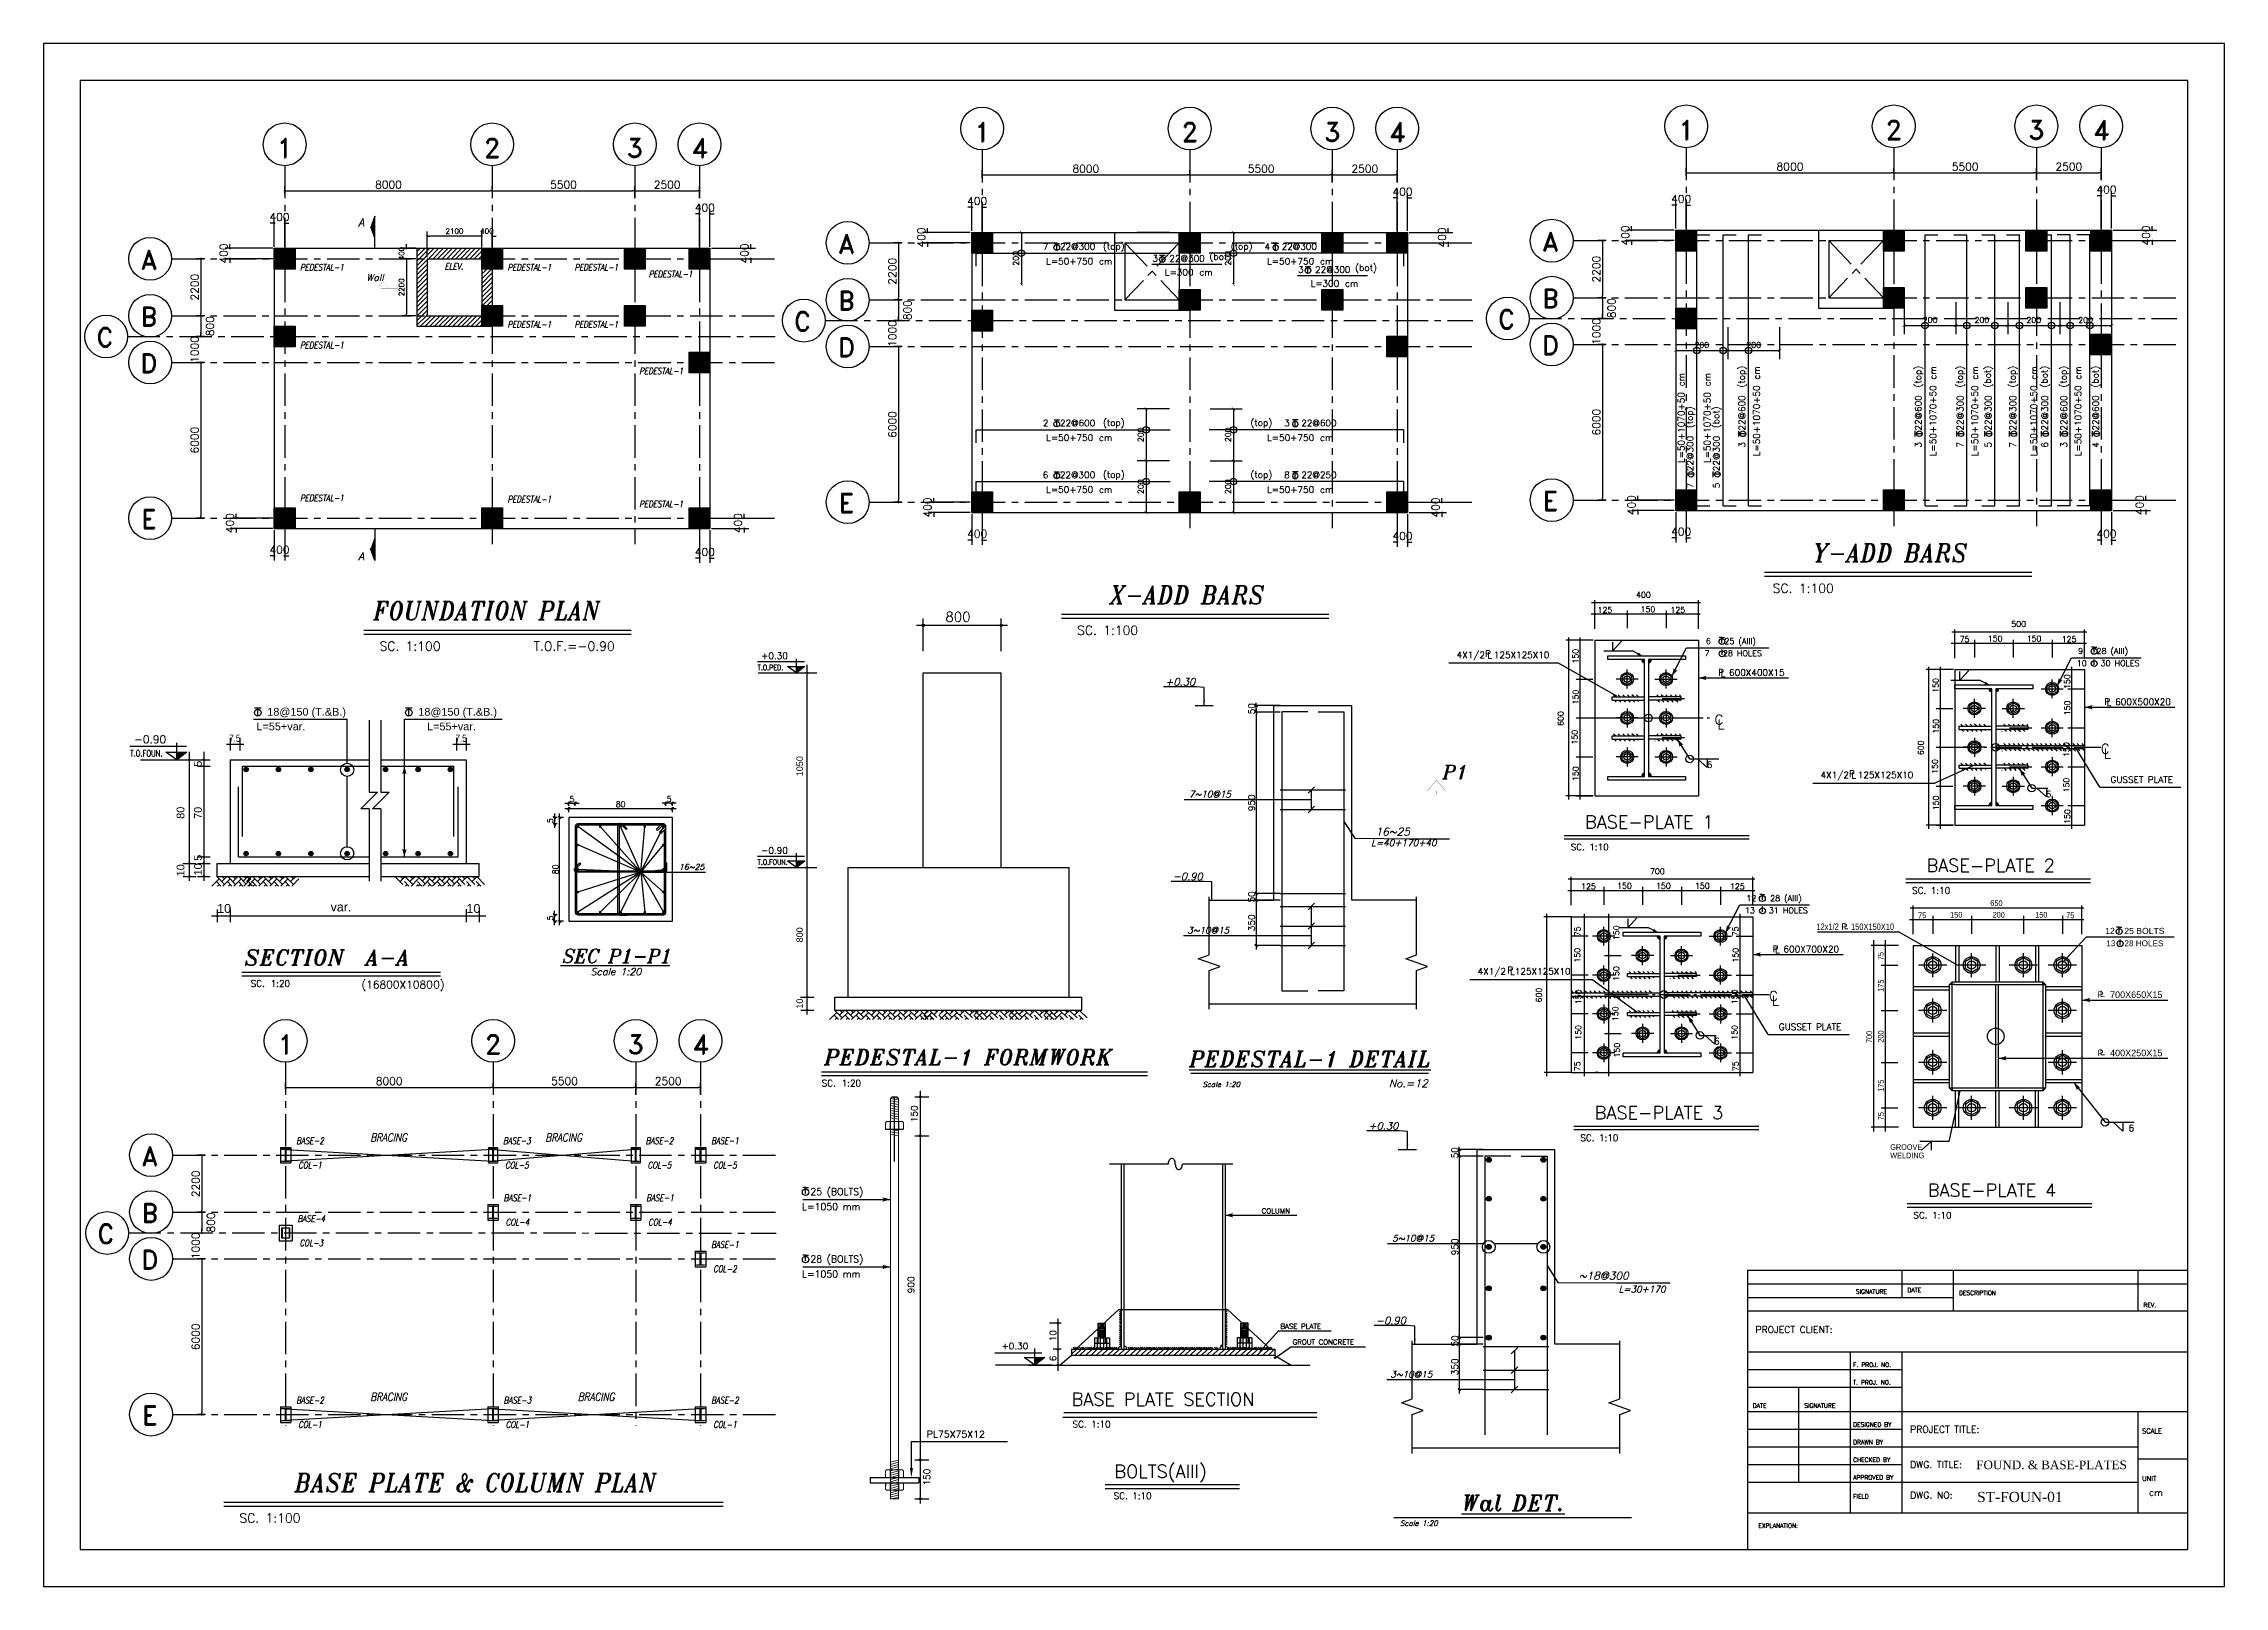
# Model space of a CAD drawing. Header units: inches. Extents: x 1387 to 2676, y -3554 to -2136.
# Drawn here: x 2495.6 to 2579.7, y -2267.2 to -2207.7 of the extents above; entities that cross this region are included whole.
import ezdxf
from ezdxf import colors
from ezdxf.entities.mleader import LeaderData, LeaderLine
from ezdxf.enums import TextEntityAlignment as Align
from ezdxf.math import Vec2, Vec3

# ---------------------------------------------------------------- set-up
doc = ezdxf.new("R2010")
doc.units = ezdxf.units.IN
doc.header["$MEASUREMENT"] = 0
for name, pattern in [('ACAD_ISO04W100', [30, 24, -3, 0, -3]), ('CENTER', [2, 1.25, -0.25, 0.25, -0.25]), ('DASHDOTX2', [2, 1, -0.5, 0, -0.5]), ('HIDDEN', [0.375, 0.25, -0.125])]:
    doc.linetypes.add(name, pattern=pattern)
for name, color, linetype in [('1', 1, 'Continuous'), ('1R', 1, 'Continuous'), ('2Y', 2, 'Continuous'), ('3', 3, 'HIDDEN'), ('3G', 3, 'Continuous'), ('4C', 4, 'Continuous'), ('5b', 5, 'Continuous'), ('6M', 6, 'Continuous'), ('Ax', 1, 'DASHDOTX2'), ('AXE', 1, 'CENTER'), ('C-TOPO-FEAT', 94, 'Continuous'), ('DIM', 8, 'Continuous'), ('DIM1', 1, 'Continuous'), ('lateral brace', 5, 'Continuous'), ('Layer1', 1, 'ACAD_ISO04W100'), ('Layer4', 118, 'Continuous'), ('NIVO', 15, 'Continuous'), ('P-FACADE LINE', 3, 'Continuous'), ('Pich', 2, 'Continuous'), ('PY', 4, 'Continuous'), ('SAZE_DRAWINGS', 7, 'Continuous'), ('SEC', 1, 'Continuous'), ('wall', 4, 'Continuous')]:
    doc.layers.add(name, color=color, linetype=linetype)
doc.layers.add('2', color=2, linetype='Continuous', lineweight=9)
doc.styles.add('ITALICT', font='italict')
doc.styles.add('ROMANC', font='TXT.shx')
doc.styles.add('ROMAND', font='ROMAND.shx')
doc.styles.add('ROMANS', font='ROMANS')
doc.styles.add('ROMANT', font='romant')
doc.styles.add('SAZE_STYLE', font='romansp.shx', dxfattribs={"oblique": 15})
doc.styles.add('SAZE_STYLE1', font='romant.shx', dxfattribs={"oblique": 15})
doc.styles.get("Standard").update_dxf_attribs({"font": 'arial.ttf'})
doc.styles.add('style1', font='times.ttf')
doc.dimstyles.new('1-100', dxfattribs={"dimtxt": 0.3, "dimasz": 0.08, "dimexe": 0.18, "dimexo": 0.0625, "dimgap": 0.09, "dimtad": 1, "dimdec": 0, "dimlfac": 1000, "dimdsep": 46, "dimtxsty": 'ROMANT', "dimblk": 'DOT', "dimcen": 0.09, "dimclrd": 1, "dimclre": 1, "dimclrt": 3, "dimadec": 0, "dimazin": 0, "dimtfac": 1, "dimtdec": 0, "dimtix": 1, "dimtofl": 0, "dimtmove": 2, "dimatfit": 3, "dimldrblk": 'DOT', "dimfxl": 1, "dimtolj": 1, "dimarcsym": 0})
doc.dimstyles.new('100 DOT', dxfattribs={"dimtxt": 0.22, "dimasz": 0.12, "dimexe": 0, "dimexo": 0, "dimgap": 0.1, "dimtad": 1, "dimdec": 0, "dimlfac": 100, "dimzin": 0, "dimdsep": 46, "dimtxsty": 'ROMANS', "dimblk": 'ARCHTICK', "dimcen": 0.5, "dimclrd": 1, "dimclre": 1, "dimclrt": 3, "dimadec": 0, "dimazin": 0, "dimtfac": 1, "dimtdec": 0, "dimtmove": 2, "dimatfit": 3, "dimldrblk": 'ARCHTICK', "dimfxl": 0.001, "dimfxlon": 1, "dimtolj": 1, "dimtzin": 0, "dimlwd": -1, "dimlwe": -1, "dimarcsym": 0})
doc.dimstyles.new('Copy of 1-100', dxfattribs={"dimtxt": 0.2, "dimasz": 0.08, "dimexe": 0.18, "dimexo": 0.0625, "dimgap": 0.09, "dimtad": 1, "dimdec": 0, "dimlfac": 1000, "dimdsep": 46, "dimtxsty": 'ROMANT', "dimblk": 'DOT', "dimcen": 0.09, "dimclrd": 1, "dimclre": 1, "dimclrt": 3, "dimadec": 0, "dimazin": 0, "dimtfac": 1, "dimtdec": 0, "dimtix": 1, "dimtofl": 0, "dimtmove": 2, "dimatfit": 3, "dimldrblk": 'DOT', "dimfxl": 1, "dimtolj": 1, "dimarcsym": 0})
doc.dimstyles.new('SAZE_DIM_STYLE', dxfattribs={"dimtxt": 0.22, "dimasz": 0.2, "dimexe": 0.1, "dimexo": 0.05, "dimgap": 0.05, "dimtad": 1, "dimzin": 0, "dimdsep": 46, "dimtxsty": 'ROMANS', "dimcen": 2.5, "dimclrd": 1, "dimclre": 1, "dimclrt": 3, "dimadec": 0, "dimazin": 0, "dimtfac": 1, "dimtix": 1, "dimtmove": 1, "dimatfit": 3, "dimfxl": 1, "dimarcsym": 0})
pattern_1 = [(135, (1949.84518, -2718.42134), (-0.088388348, -0.088388348), [])]

msp = doc.modelspace()

# ---------------------------------------------------------------- texts
at = {"layer": '1'}
for s, height, style, p in [('SIGNATURE', 0.167417309, 'ROMANS', (2565.50542946, -2255.9126456)), ('DATE', 0.167417309, 'ROMANS', (2567.49351001, -2255.86032769)), ('DESCRIPTION', 0.1674173092, 'ROMANS', (2569.48159056, -2255.96496351)), ('REV.', 0.167417309, 'ROMANS', (2576.5968262, -2256.43582469)), ('PROJECT CLIENT:', 0.2615895456, 'ROMANS', (2561.63390419, -2257.42712712)), ('F. PROJ. NO.', 0.1674173092, 'ROMANS', (2565.40079365, -2258.7378127)), ('T. PROJ. NO.', 0.1674173092, 'ROMANS', (2565.40079365, -2259.41794551)), ('DATE', 0.167417309, 'ROMANS', (2561.52926837, -2260.30734997)), ('SIGNATURE', 0.167417309, 'ROMANS', (2563.51734892, -2260.30734997)), ('DESIGNED BY', 0.1674173092, 'ROMANS', (2565.40079365, -2261.0398007)), ('PROJECT TITLE:', 0.2615895456, 'ROMANS', (2567.59814583, -2261.2714441)), ('SCALE', 0.188344473, 'ROMANS', (2576.54450829, -2261.30139024)), ('CHECKED BY', 0.167417309, 'ROMANS', (2565.40079365, -2262.40006633)), ('DRAWN BY', 0.167417309, 'ROMANS', (2565.40079365, -2261.71993352)), ('APPROVED BY', 0.1674173092, 'ROMANS', (2565.40079365, -2263.08019915)), ('DWG. TITLE:', 0.2615895456, 'ROMANS', (2567.59814583, -2262.63170974)), ('FOUND. & BASE-PLATES', 0.3335266706, 'style1', (2570.14730268, -2262.67785526)), ('UNIT', 0.188344473, 'ROMANS', (2576.54450829, -2263.13251706)), ('FIELD', 0.167417309, 'ROMANS', (2565.40079365, -2263.81264988)), ('DWG. NO:', 0.261589546, 'ROMANS', (2567.59814583, -2263.81264988)), ('ST-FOUN-01', 0.392384318, 'style1', (2570.18199682, -2263.94453575)), ('cm', 0.261589546, 'ROMANS', (2576.80609783, -2263.70801406)), ('EXPLANATION:', 0.1674173092, 'ROMANS', (2561.74409658, -2264.94138895))]:
    msp.add_text(s, height=height, dxfattribs=dict(at, style=style)).set_placement(p)
at = {"layer": '2Y', "style": 'ROMANC'}
for s, rotation, p in [('7  22@300', 0.0050006329, (2535.16161851, -2215.55260201)), ('L=50+750 cm', 0.0050006329, (2535.5547662, -2216.11785444)), ('3  22@300', 0.0050006329, (2539.38465919, -2216.00957333)), ('4  22@300', 359.989066678, (2543.71145684, -2215.5532498)), ('L=50+750 cm', 359.989066678, (2544.07591448, -2216.11846151)), ('L=300 cm', 0.0050006329, (2539.77780688, -2216.54329805)), ('3  22@300', 0.0050006329, (2545.00305185, -2216.439332)), ('L=300 cm', 0.0050006329, (2545.39619953, -2216.97305671)), ('L=50+1070+50 cm', 90.0050006329, (2561.67562115, -2221.90118546)), ('L=50+1070+50 cm', 90.0050006329, (2568.47854917, -2221.89968546)), ('L=50+1070+50 cm', 90.0050006329, (2570.09000886, -2221.90068546)), ('L=50+1070+50 cm', 90.0050006329, (2572.36572312, -2221.90068546)), ('L=50+1070+50 cm', 90.0050006329, (2574.07360216, -2221.90072223)), ('L=50+1070+50 cm', 90.0050006329, (2558.7706369, -2222.16150852)), ('L=50+1070+50 cm', 90.0050006329, (2559.77114547, -2222.16150852)), ('3  22@600', 90.0050006329, (2561.11036872, -2222.29433315)), ('3  22@600', 90.0050006329, (2567.91329674, -2222.29283315)), ('7  22@300', 90.0050006329, (2569.52475643, -2222.29383315)), ('5  22@300', 90.0050006329, (2570.60478912, -2222.29383315)), ('7  22@300', 90.0050006329, (2571.55689774, -2222.29383315)), ('6  22@300', 90.0050006329, (2572.78927883, -2222.29383315)), ('3  22@600', 90.0050006329, (2573.52398268, -2222.29386991)), ('4  22@600', 90.0050006329, (2574.75141172, -2222.29386991)), ('2  22@600', 0.0050006329, (2535.16161851, -2222.35366852)), ('3  22@600', 359.989066678, (2544.46912069, -2222.3543163)), ('L=50+750 cm', 0.0050006329, (2535.5547662, -2222.91892094)), ('L=50+750 cm', 359.989066678, (2544.07591448, -2222.91952802)), ('7  22@300', 90.0050006329, (2559.11094979, -2223.85849413)), ('5  22@300', 90.0050006329, (2560.12587757, -2223.85849413)), ('6  22@300', 0.0050006329, (2535.16061831, -2224.35308885)), ('8  22@250', 359.989066678, (2544.4692478, -2224.35357079)), ('L=50+750 cm', 0.0050006329, (2535.553766, -2224.91834128)), ('L=50+750 cm', 359.989066678, (2544.07604159, -2224.9187825))]:
    msp.add_text(s, height=0.25, rotation=rotation, dxfattribs=at).set_placement(p, align=Align.MIDDLE)
at = {"layer": '2Y', "style": 'ROMANS'}
msp.add_text('800', height=0.378787879, dxfattribs=at).set_placement((2530.39052504, -2230.0123976))
at = {"layer": '3', "color": 3, "style": 'ROMAND'}
for s, p in [('1', (2531.81714478, -2211.13924065, 0.00000001)), ('2', (2539.81718101, -2211.13920317, 0.00000001)), ('3', (2545.31720724, -2211.13920317, 0.00000001)), ('4', (2547.81720724, -2211.13920317, 0.00000001)), ('1', (2558.96707392, -2211.05646987, 0.00000001)), ('2', (2566.96711014, -2211.05643239, 0.00000001)), ('3', (2572.46713637, -2211.05643239, 0.00000001)), ('4', (2574.96713637, -2211.05643239, 0.00000001)), ('1', (2504.91569902, -2211.75215161, 0.00000001)), ('2', (2512.91573525, -2211.75211413, 0.00000001)), ('3', (2518.41576148, -2211.75211413, 0.00000001)), ('4', (2520.91576148, -2211.75211413, 0.00000001)), ('A', (2526.57641057, -2215.4386727, 0.00000001)), ('A', (2553.72633971, -2215.35590192, 0.00000001)), ('A', (2499.67496482, -2216.05158366, 0.00000001)), ('B', (2526.57641057, -2217.6366727, 0.00000001)), ('B', (2553.72633971, -2217.55390192, 0.00000001)), ('B', (2499.67496482, -2218.24958366, 0.00000001)), ('C', (2524.88135253, -2218.4366727, 0.00000001)), ('C', (2552.03128166, -2218.35390192, 0.00000001)), ('C', (2497.97990677, -2219.04958366, 0.00000001)), ('D', (2526.57641057, -2219.4366727, 0.00000001)), ('D', (2553.72633971, -2219.35390192, 0.00000001)), ('D', (2499.67496482, -2220.04958366, 0.00000001)), ('E', (2526.57641057, -2225.4366727, 0.00000001)), ('E', (2553.72633971, -2225.35390192, 0.00000001)), ('E', (2499.67496482, -2226.04958366, 0.00000001)), ('1', (2504.95172857, -2246.30663924, 0.00000001)), ('2', (2512.9517648, -2246.30660176, 0.00000001)), ('3', (2518.45179103, -2246.30660176, 0.00000001)), ('4', (2520.95179103, -2246.30660176, 0.00000001)), ('A', (2499.71099437, -2250.60607129, 0.00000001)), ('B', (2499.71099437, -2252.80407129, 0.00000001)), ('C', (2498.01593632, -2253.60407129, 0.00000001)), ('D', (2499.71099437, -2254.60407129, 0.00000001)), ('E', (2499.71099437, -2260.60407129, 0.00000001))]:
    msp.add_text(s, height=0.7299072, dxfattribs=at).set_placement(p, align=Align.MIDDLE_CENTER)
at = {"layer": '3G'}
for s, height, style, p in [('A', 0.3, 'ITALICT', (2507.74182461, -2214.77170323)), ('A', 0.3, 'ITALICT', (2507.74182461, -2227.63767069)), ('SC. 1:100', 0.35, 'ROMANS', (2562.29833418, -2228.89654647, -0.00000026)), ('125', 0.22, 'ROMANT', (2555.54610026, -2229.66597157)), ('400', 0.22, 'ROMANT', (2557.02925528, -2229.08333355)), ('150', 0.22, 'ROMANT', (2557.20298474, -2229.64353996)), ('125', 0.22, 'ROMANT', (2558.35607205, -2229.66597157)), ('SC. 1:100', 0.35, 'ROMANS', (2535.47242343, -2230.51597205, -0.00000026)), ('500', 0.22, 'ROMANT', (2571.50103334, -2230.21162955)), ('SC. 1:100', 0.35, 'ROMANS', (2508.57097767, -2231.12888301, -0.00000026)), ('T.O.F.=-0.90', 0.35, 'ROMANS', (2514.51922423, -2231.12888301, -0.00000026)), ('7   28 HOLES', 0.225, 'ROMANT', (2559.66811789, -2231.34380095)), ('6   25 (AIII)', 0.225, 'ROMANT', (2559.72007791, -2230.875133)), ('75', 0.22, 'ROMANT', (2569.50743564, -2230.79426757)), ('150', 0.22, 'ROMANT', (2570.59384867, -2230.77183596)), ('150', 0.22, 'ROMANT', (2572.09384867, -2230.77183596)), ('125', 0.22, 'ROMANT', (2573.44479274, -2230.79426757)), ('9   28 (AIII)', 0.225, 'ROMANT', (2574.07243744, -2231.2522661)), ('+0.30', 0.249999306, 'ROMANS', (2523.28801339, -2231.45205925)), ('10   30 HOLES', 0.225, 'ROMANT', (2574.02047742, -2231.72093405)), ('-0.90', 0.299999167, 'ROMANS', (2499.11378311, -2234.69633995, 0.00000004)), ('P1', 0.524999999, 'ITALICT', (2549.56250388, -2236.06498287)), ('6', 0.25, 'ROMANT', (2559.74937905, -2235.64777007)), ('6', 0.25, 'ROMANT', (2572.83121412, -2236.77606607)), ('-0.90', 0.249999306, 'ROMANS', (2523.28801339, -2238.95205925)), ('SC. 1:10', 0.249999993, 'ROMANT', (2554.50700048, -2238.82159992)), ('700', 0.22, 'ROMANT', (2557.56671119, -2239.74211306)), ('125', 0.22, 'ROMANT', (2554.91133463, -2240.32475108)), ('150', 0.22, 'ROMANT', (2556.30066756, -2240.30231947)), ('150', 0.22, 'ROMANT', (2557.80066756, -2240.30231947)), ('150', 0.22, 'ROMANT', (2559.30066756, -2240.30231947)), ('125', 0.22, 'ROMANT', (2560.65161163, -2240.32475108)), ('SC. 1:10', 0.249999993, 'ROMANT', (2567.67302116, -2240.49900527)), ('13   31 HOLES', 0.225, 'ROMANT', (2561.22729631, -2241.25141755)), ('12   28 (AIII)', 0.225, 'ROMANT', (2561.27925633, -2240.78274961)), ('SC. 1:20', 0.249999306, 'ROMANC', (2503.60234068, -2244.08454858, 0.00000004)), ('(16800X10800)', 0.2999991675, 'ROMANC', (2507.88171685, -2244.14861723, 0.00000004)), ('6', 0.25, 'ROMANT', (2560.03803301, -2246.30654958)), ('SC. 1:20', 0.249999306, 'ROMANC', (2525.62271613, -2247.92543299)), ('6', 0.25, 'ROMANS', (2576.02220034, -2249.65639067)), ('SC. 1:10', 0.249999993, 'ROMANT', (2554.87984005, -2250.02948878)), ('  25 (BOLTS)', 0.264, 'ROMANS', (2524.82485975, -2252.11098908)), ('L=1050 mm', 0.264, 'ROMANS', (2524.86232686, -2252.68980086)), ('COLUMN', 0.2, 'ROMANS', (2542.58738687, -2252.82473091)), ('SC. 1:10', 0.249999993, 'ROMANT', (2567.72476641, -2253.01559628, 0.00000026)), ('  28 (BOLTS)', 0.264, 'ROMANS', (2524.82485975, -2254.70960597)), ('L=1050 mm', 0.264, 'ROMANS', (2524.86232686, -2255.28841775)), ('BASE PLATE', 0.198, 'ROMANS', (2543.31221858, -2257.26901512)), ('+0.30', 0.249999993, 'ROMANS', (2532.55913288, -2258.0567149)), ('GROUT CONCRETE', 0.198, 'ROMANS', (2543.78422734, -2257.87555227)), ('PL75X75X12', 0.264, 'ROMANS', (2529.67666048, -2261.45924578)), ('SC. 1:10', 0.25, 'ROMANS', (2535.29616598, -2261.06965876)), ('SC. 1:10', 0.25, 'ROMANS', (2536.8815513, -2263.83120072, -0.00000026)), ('SC. 1:100', 0.35, 'ROMANS', (2503.16859954, -2264.73766092, -0.00000026))]:
    msp.add_text(s, height=height, dxfattribs=dict(at, style=style)).set_placement(p)
for s, height, rotation, style, p in [('Wall', 0.2625, 359.9997113038, 'ITALICT', (2508.06085189, -2216.87679055)), ('150', 0.22, 90, 'ROMANT', (2554.80330607, -2231.62330228)), ('150', 0.22, 90, 'ROMANT', (2554.80901355, -2233.19900198)), ('150', 0.22, 90, 'ROMANT', (2568.69417, -2232.75159828)), ('150', 0.22, 90, 'ROMANT', (2573.76446296, -2232.60526277)), ('600', 0.22, 90, 'ROMANT', (2554.23185047, -2234.02753758)), ('150', 0.22, 90, 'ROMANT', (2573.77017045, -2233.62046152)), ('150', 0.22, 90, 'ROMANT', (2554.77214738, -2234.74591481)), ('150', 0.22, 90, 'ROMANT', (2568.69987749, -2234.32729798)), ('600', 0.22, 90, 'ROMANT', (2568.12271441, -2235.15583358)), ('150', 0.22, 90, 'ROMANT', (2568.66301131, -2235.87421081)), ('150', 0.22, 90, 'ROMANT', (2573.73330427, -2235.22365765)), ('150', 0.22, 90, 'ROMANT', (2554.80901355, -2236.15011246)), ('150', 0.22, 90, 'ROMANT', (2573.73330427, -2236.59243521)), ('150', 0.22, 90, 'ROMANT', (2568.69987749, -2237.27840846)), ('150', 0.22, 90, 'ROMANT', (2573.77017045, -2237.80438807)), ('75', 0.22, 90, 'ROMANT', (2554.88047372, -2242.13574628)), ('150', 0.22, 90, 'ROMANT', (2556.37859095, -2242.28208178)), ('75', 0.22, 90, 'ROMANT', (2560.97128185, -2242.13574628)), ('150', 0.22, 90, 'ROMANT', (2554.87476624, -2243.15094502)), ('150', 0.22, 90, 'ROMANT', (2560.97698934, -2243.15094502)), ('150', 0.22, 90, 'ROMANT', (2556.37855211, -2243.85778148)), ('600', 0.22, 90, 'ROMANT', (2553.38993538, -2244.68631708)), ('150', 0.22, 90, 'ROMANT', (2554.91163241, -2244.75414115)), ('150', 0.22, 90, 'ROMANT', (2560.94012316, -2244.75414115)), ('150', 0.22, 90, 'ROMANT', (2556.33671135, -2245.40469432)), ('150', 0.22, 90, 'ROMANT', (2554.91163241, -2246.12291871)), ('150', 0.22, 90, 'ROMANT', (2556.40153741, -2246.80889196)), ('150', 0.22, 90, 'ROMANT', (2560.94012316, -2246.12291871)), ('75', 0.22, 90, 'ROMANT', (2554.87476624, -2247.33487157)), ('75', 0.22, 90, 'ROMANT', (2560.97698934, -2247.33487157)), ('150', 0.25, 90, 'ROMANS', (2529.3183657, -2249.30164772)), ('900', 0.25, 90, 'ROMANS', (2529.19201464, -2255.89317259)), ('10', 0.25, 90, 'ROMANS', (2534.66755544, -2257.74912704)), ('6', 0.25, 90, 'ROMANS', (2534.66755544, -2258.51326419)), ('150', 0.25, 90, 'ROMANS', (2529.80227622, -2263.30164772))]:
    msp.add_text(s, height=height, rotation=rotation, dxfattribs=dict(at, style=style)).set_placement(p)
at = {"layer": '3G', "style": 'ROMANT'}
for s, height, p in [('4X1/2  125X125X10', 0.25, (2551.89836742, -2231.30932508)), ('P', 0.25, (2551.31579066, -2231.24374943)), ('L', 0.25, (2551.38697424, -2231.30541372)), ('P', 0.25, (2560.31076033, -2231.96755833)), ('L', 0.25, (2560.3819439, -2232.00566278)), ('600X400X15', 0.25, (2561.68913199, -2231.97288727)), ('C', 0.375, (2560.22697752, -2233.7820042)), ('P', 0.25, (2575.20162426, -2233.09585434)), ('L', 0.25, (2575.27280784, -2233.13395878)), ('600X500X20', 0.25, (2576.57999592, -2233.10118327)), ('L', 0.375, (2560.30780059, -2233.96384549)), ('C', 0.375, (2575.11784146, -2234.9103002)), ('L', 0.375, (2575.19866452, -2235.09214149)), ('4X1/2  125X125X10', 0.25, (2565.93327923, -2235.93776453)), ('P', 0.25, (2565.35070247, -2235.87218889)), ('L', 0.25, (2565.42188605, -2235.93385318)), ('GUSSET PLATE', 0.25, (2576.53107623, -2236.09813825, 0.00000016)), ('P', 0.25, (2562.40844315, -2242.62633784)), ('L', 0.25, (2562.47962673, -2242.66444228)), ('600X700X20', 0.25, (2563.78681482, -2242.63166678)), ('4X1/2  125X125X10', 0.25, (2552.70940557, -2243.50619097)), ('P', 0.25, (2552.18377264, -2243.44061533)), ('L', 0.25, (2552.25495622, -2243.50227962)), ('C', 0.375, (2562.32466035, -2244.44078371)), ('L', 0.375, (2562.40548341, -2244.622625)), ('GUSSET PLATE', 0.25, (2563.73789512, -2245.62862175, 0.00000016))]:
    msp.add_text(s, height=height, dxfattribs=at).set_placement(p, align=Align.MIDDLE)
at = {"layer": '3G', "style": 'ROMANS', "width": 0.8}
for s, height, p in [('T.O.PED.', 0.199999445, (2523.15502705, -2231.87820773)), ('T.O.FOUN.', 0.239999334, (2498.95419951, -2235.20771813, 0.00000004)), ('T.O.FOUN.', 0.199999445, (2523.15502705, -2239.37820773))]:
    msp.add_text(s, height=height, dxfattribs=at).set_placement(p)
at = {"layer": '3G'}
for s, height, p in [('    18@150 (T.&B.)', 0.2999991675, (2503.77631441, -2233.63369549, 0.00000004)), ('    18@150 (T.&B.)', 0.2999991675, (2509.60114997, -2233.63369549, 0.00000004)), ('L=55+var.', 0.299999167, (2503.8240538, -2234.1967608, 0.00000004)), ('L=55+var.', 0.299999167, (2510.40309111, -2234.1967608, 0.00000004)), ('12    25 BOLTS', 0.2376, (2575.12037183, -2242.04959147)), ('13    28 HOLES', 0.225, (2575.16347174, -2242.51825941))]:
    msp.add_text(s, height=height, dxfattribs=at).set_placement(p)
for s, height, width, p in [('7.5', 0.275999234, 0.8, (2502.988717, -2234.50517048, 0.00000004)), ('7.5', 0.275999234, 0.8, (2511.71735156, -2234.50517048, 0.00000004)), ('12x1/2      150X150X10', 0.25, 0.75, (2565.48012841, -2241.76426698)), ('L', 0.25, 0.8, (2565.13357331, -2241.73848328))]:
    msp.add_text(s, height=height, dxfattribs=dict(at, width=width)).set_placement(p, align=Align.MIDDLE)
for s, height, p in [('1050', 0.249999306, (2524.77360268, -2235.58209994)), ('5', 0.29999917, (2501.56791353, -2235.48534802, 0.00000004)), ('80', 0.299999167, (2500.89649026, -2237.37492617, 0.00000004)), ('70', 0.299999167, (2501.56791353, -2237.37888937, 0.00000004)), ('10', 0.299999167, (2500.89649026, -2239.59320494, 0.00000004)), ('10', 0.299999167, (2501.56791353, -2239.55923842, 0.00000004)), ('5', 0.29999917, (2501.56791353, -2239.10668705, 0.00000004)), ('800', 0.249999306, (2524.77360268, -2242.08209994)), ('10', 0.249999306, (2524.77360268, -2244.73261467))]:
    msp.add_text(s, height=height, rotation=90, dxfattribs=at).set_placement(p, align=Align.MIDDLE)
for s, height, p in [('10', 0.344999043, (2502.57794729, -2241.06356529, 0.00000004)), ('var.', 0.344999043, (2507.08593984, -2241.00823964, 0.00000004)), ('10', 0.344999043, (2512.19259022, -2241.06356529, 0.00000004)), ('P', 0.25, (2565.06238973, -2241.76547126)), ('P', 0.25, (2574.93762497, -2244.38229188)), ('L', 0.25, (2575.00880855, -2244.34896201)), ('700X650X15', 0.25, (2576.31599663, -2244.38762081)), ('P', 0.25, (2574.93762497, -2246.6288174)), ('L', 0.25, (2575.00880855, -2246.59548754)), ('400X250X15', 0.25, (2576.31599663, -2246.63414634))]:
    msp.add_text(s, height=height, dxfattribs=at).set_placement(p, align=Align.MIDDLE)
at = {"layer": '3G', "width": 0.8}
for s, p in [('75', (2567.90489218, -2241.43948862)), ('150', (2569.14034549, -2241.41705701)), ('650', (2570.69154106, -2240.97124911)), ('200', (2570.77992596, -2241.41705701)), ('150', (2572.42346032, -2241.41705701)), ('75', (2573.61582791, -2241.43948862)), ('WELDING', (2566.82988573, -2250.69354569)), ('GROOVE', (2566.82988573, -2250.37012782))]:
    msp.add_text(s, height=0.22, dxfattribs=at).set_placement(p)
for s, p in [('75', (2566.57297866, -2243.05721359)), ('175', (2566.57868614, -2244.27491644)), ('700', (2566.13287824, -2246.25031897)), ('200', (2566.57868614, -2246.23573388)), ('175', (2566.57868614, -2248.13194108)), ('75', (2566.57868614, -2249.22593085))]:
    msp.add_text(s, height=0.22, rotation=90, dxfattribs=at).set_placement(p)
at = {"layer": '4C', "style": 'ITALICT', "width": 0.8}
for s, height, p in [('PEDESTAL-1', 0.25, (2506.35206002, -2216.35022891)), ('ELEV.', 0.25, (2511.44197335, -2216.31230306)), ('PEDESTAL-1', 0.25, (2514.35207774, -2216.35025131)), ('PEDESTAL-1', 0.25, (2516.93357469, -2216.35022891)), ('PEDESTAL-1', 0.25, (2519.79837532, -2216.61239279)), ('PEDESTAL-1', 0.25, (2514.35207206, -2218.55014034)), ('PEDESTAL-1', 0.25, (2516.93357469, -2218.55015419)), ('PEDESTAL-1', 0.25, (2506.35206778, -2219.35012342)), ('PEDESTAL-1', 0.25, (2519.43356383, -2220.35016049)), ('PEDESTAL-1', 0.25, (2506.35206778, -2225.24184226)), ('PEDESTAL-1', 0.25, (2514.35207206, -2225.29060634)), ('PEDESTAL-1', 0.25, (2519.43356383, -2225.47722435)), ('BASE-2', 0.25, (2505.89120049, -2250.01927345)), ('BRACING', 0.3125, (2508.92556064, -2249.88962653)), ('BASE-3', 0.25, (2513.86621821, -2250.01929413)), ('BRACING', 0.3125, (2515.67542704, -2249.88962653)), ('BASE-2', 0.25, (2519.36624366, -2250.01930834)), ('BASE-1', 0.25, (2521.89124444, -2250.01927345)), ('COL-1', 0.25, (2505.89120049, -2250.95672158)), ('COL-5', 0.25, (2513.86621821, -2250.95674226)), ('COL-5', 0.25, (2519.36624366, -2250.95675647)), ('COL-5', 0.25, (2521.89124444, -2250.95672158)), ('BASE-1', 0.25, (2513.89121252, -2252.21918488)), ('BASE-1', 0.25, (2519.39123875, -2252.21919874)), ('BASE-4', 0.25, (2505.94119344, -2253.01916749)), ('COL-4', 0.25, (2513.89121252, -2253.15663301)), ('COL-4', 0.25, (2519.39123875, -2253.15664687)), ('COL-3', 0.25, (2505.94119344, -2253.95661562)), ('BASE-1', 0.25, (2521.89124444, -2254.01921238)), ('COL-2', 0.25, (2521.89124444, -2254.95666051)), ('BRACING', 0.3125, (2508.9257699, -2259.8895479)), ('BRACING', 0.3125, (2516.926091, -2259.88954804)), ('BASE-2', 0.25, (2505.89123667, -2260.01917207)), ('BASE-3', 0.25, (2513.8912027, -2260.01919222)), ('BASE-2', 0.25, (2521.89122893, -2260.01921238)), ('COL-1', 0.25, (2505.89123667, -2260.9566202)), ('COL-1', 0.25, (2513.8912027, -2260.95664035)), ('COL-1', 0.25, (2521.89122893, -2260.95666051))]:
    msp.add_text(s, height=height, dxfattribs=at).set_placement(p, align=Align.MIDDLE)
at = {"layer": '4C', "style": 'ITALICT', "width": 0.9}
for s, p in [('Y-ADD BARS', (2563.85140294, -2227.70500432, -0.00000026)), ('X-ADD BARS', (2536.73995376, -2229.32545005, -0.00000026)), ('FOUNDATION PLAN', (2508.33284164, -2229.93836101, -0.00000026)), ('BASE PLATE & COLUMN PLAN', (2505.29691711, -2263.54713892, -0.00000026))]:
    msp.add_text(s, height=0.7, dxfattribs=at).set_placement(p)
at = {"layer": '4C', "style": 'ROMANT'}
for s, p in [('BASE-PLATE 1', (2555.06309489, -2237.97927158)), ('BASE-PLATE 2', (2568.22911557, -2239.65667693)), ('BASE-PLATE 3', (2555.43593446, -2249.18716044)), ('BASE-PLATE 4', (2568.28086082, -2252.17326794, 0.00000026)), ('BASE PLATE SECTION', (2535.26112959, -2260.2293533)), ('BOLTS(AIII)', (2536.91110851, -2263.01410541, -0.00000026))]:
    msp.add_text(s, height=0.5, dxfattribs=at).set_placement(p)
at = {"layer": '6M', "style": 'ITALICT'}
for s, p in [('SECTION  A-A', (2503.35986569, -2243.25550444, 0.00000004)), ('PEDESTAL-1 FORMWORK  ', (2525.71451544, -2247.09638885))]:
    msp.add_text(s, height=0.5999983349, dxfattribs=at).set_placement(p)
for s, p in [('%%UPEDESTAL-1 DETAIL', (2544.45332672, -2247.3442287)), ('%%UWal DET.', (2552.28880898, -2264.46108569))]:
    msp.add_text(s, height=0.5999983349, dxfattribs=at).set_placement(p, align=Align.BOTTOM_CENTER)
at = {"layer": 'NIVO', "color": 2, "style": 'ROMANC'}
for s, rotation, p in [('(top)', 0.0050006329, (2536.47103748, -2215.66121473)), ('(bot)', 0.0050006329, (2540.57966783, -2216.06166389)), ('(top)', 359.989066678, (2541.40202665, -2215.66153611)), ('(bot)', 0.0050006329, (2546.19806048, -2216.49142256)), ('(top)', 90.0050006329, (2561.21898144, -2220.98491418)), ('(top)', 90.0050006329, (2568.02190946, -2220.98341418)), ('(top)', 90.0050006329, (2569.63336915, -2220.98441418)), ('(bot)', 90.0050006329, (2570.71340184, -2220.98441418)), ('(top)', 90.0050006329, (2571.66551046, -2220.98441418)), ('(bot)', 90.0050006329, (2572.89789155, -2220.98441418)), ('(top)', 90.0050006329, (2573.6325954, -2220.98445095)), ('(bot)', 90.0050006329, (2574.86002444, -2220.98445095)), ('(top)', 90.0050006329, (2559.21956251, -2222.54907516)), ('(bot)', 90.0050006329, (2560.23449029, -2222.54907516)), ('(top)', 0.0050006329, (2536.47103748, -2222.46228123)), ('(top)', 359.989066678, (2542.1596905, -2222.46260261)), ('(top)', 0.0050006329, (2536.47003728, -2224.46170157)), ('(top)', 359.989066678, (2542.15981761, -2224.4618571))]:
    msp.add_text(s, height=0.25, rotation=rotation, dxfattribs=at).set_placement(p)
at = {"layer": 'SAZE_DRAWINGS', "color": 2, "style": 'SAZE_STYLE', "oblique": 15}
for s, p in [('7~10@15', (2541.40743278, -2236.78469741)), ('3~10@15', (2541.33554029, -2242.02914019)), ('5~10@15', (2549.24291505, -2253.9015544)), ('3~10@15', (2549.17102256, -2259.14599718))]:
    msp.add_text(s, height=0.25, dxfattribs=at).set_placement(p, align=Align.RIGHT)
msp.add_text('16~25', height=0.22, dxfattribs=at).set_placement((2520.11707684, -2239.57169138))
at = {"layer": 'SAZE_DRAWINGS', "color": 4, "style": 'SAZE_STYLE1', "oblique": 15}
msp.add_text('%%USEC P1-P1', height=0.525, dxfattribs=at).set_placement((2517.6858231, -2242.89832622), align=Align.MIDDLE)
at = {"layer": 'SAZE_DRAWINGS', "color": 2, "style": 'SAZE_STYLE1', "oblique": 15}
msp.add_text('Scale 1:20', height=0.27, dxfattribs=at).set_placement((2517.6858231, -2243.49832622), align=Align.MIDDLE)
for s, height, p in [('Scale 1:20', 0.2, (2541.03138309, -2247.7442287)), ('No.=12', 0.3, (2548.24159912, -2247.65504317)), ('Scale 1:20', 0.2, (2548.65415038, -2264.66145199))]:
    msp.add_text(s, height=height, dxfattribs=at).set_placement(p, align=Align.TOP_CENTER)
at = {"layer": 'SAZE_DRAWINGS', "color": 3, "style": 'SAZE_STYLE'}
for s, insert, char_height, attachment_point in [('+0.30', (2540.02468033, -2232.47164019), 0.28, 9), ('\\A1;16~25', (2546.97929326, -2238.25343273), 0.2975, 7), ('-0.90', (2540.31274866, -2239.97164019), 0.28, 9), ('+0.30', (2547.8601626, -2249.58849718), 0.28, 9), ('\\A1;~18@300', (2554.81477553, -2255.37028971), 0.2975, 7), ('-0.90', (2548.14823093, -2257.08849718), 0.28, 9)]:
    msp.add_mtext(s, dxfattribs=dict(at, insert=insert, char_height=char_height, attachment_point=attachment_point))
at = {"layer": 'SAZE_DRAWINGS', "color": 2, "char_height": 0.25, "attachment_point": 1, "style": 'SAZE_STYLE'}
for s, insert in [('L=40+170+40', (2546.81491826, -2238.40968273)), ('L=30+170', (2556.35636597, -2255.61246558))]:
    msp.add_mtext(s, dxfattribs=dict(at, insert=insert))

# ---------------------------------------------------------------- blocks, each defined once
blk = doc.blocks.new('DOT')
at = {"layer": 'DIM', "color": 0, "linetype": 'ByBlock'}
blk.add_line((-0.5, 0), (-1, 0), dxfattribs=at)
at = {"layer": 'DIM', "color": 0, "linetype": 'ByBlock', "const_width": 0.5}
blk.add_lwpolyline([(-0.25, 0, 1), (0.25, 0, 1)], format="xyb", close=True, dxfattribs=at)
blk = doc.blocks.new('*D1865')
at = {"layer": 'Defpoints', "color": 0, "transparency": 16777216}
for p in [(2501.892, -2216.019), (2501.684, -2218.219), (2501.892, -2218.219)]:
    blk.add_point(p, dxfattribs=at)
at = {"layer": 'wall', "color": 1, "lineweight": -2, "transparency": 16777216}
for p, q in [((2501.829, -2216.019), (2501.504, -2216.019)), ((2501.684, -2216.099), (2501.684, -2218.139)), ((2501.829, -2218.219), (2501.504, -2218.219))]:
    blk.add_line(p, q, dxfattribs=at)
at = {"layer": 'wall', "color": 1, "lineweight": -2, "transparency": 16777216, "xscale": 0.08, "yscale": 0.08, "zscale": 0.08}
for p, rotation in [((2501.684, -2216.019), 89.999316665766), ((2501.684, -2218.219), 269.9993166657659)]:
    blk.add_blockref('DOT', p, dxfattribs=dict(at, rotation=rotation))
at = {"layer": 'wall', "color": 3, "transparency": 16777216, "insert": (2501.444, -2217.119), "char_height": 0.3, "attachment_point": 5, "rotation": 89.99932, "style": 'ROMANT'}
blk.add_mtext('\\A1;2200', dxfattribs=at)
blk = doc.blocks.new('_Dot')
at = {"layer": 'DIM', "color": 0, "lineweight": -2}
blk.add_line((-0.5, 0), (-1, 0), dxfattribs=at)
at = {"layer": 'DIM', "color": 0, "const_width": 0.5}
blk.add_lwpolyline([(-0.25, 0, 1), (0.25, 0, 1)], format="xyb", close=True, dxfattribs=at)
blk = doc.blocks.new('*D1866')
at = {"layer": 'Defpoints', "color": 0, "transparency": 16777216}
for p in [(2512.913, -2213.405), (2512.913, -2213.405), (2504.913, -2213.583)]:
    blk.add_point(p, dxfattribs=at)
at = {"layer": 'wall', "color": 1, "lineweight": -2, "transparency": 16777216}
for p, q in [((2504.913, -2213.52), (2504.913, -2213.225)), ((2504.993, -2213.405), (2512.833, -2213.405)), ((2512.913, -2213.343), (2512.913, -2213.225))]:
    blk.add_line(p, q, dxfattribs=at)
at = {"layer": 'wall', "color": 1, "lineweight": -2, "transparency": 16777216, "xscale": 0.08, "yscale": 0.08, "zscale": 0.08, "rotation": 180}
blk.add_blockref('DOT', (2504.913, -2213.405), dxfattribs=at)
at = {"layer": 'wall', "color": 1, "lineweight": -2, "transparency": 16777216, "xscale": 0.08, "yscale": 0.08, "zscale": 0.08}
blk.add_blockref('DOT', (2512.913, -2213.405), dxfattribs=at)
at = {"layer": 'wall', "color": 3, "transparency": 16777216, "insert": (2508.913, -2213.165), "char_height": 0.3, "attachment_point": 5, "style": 'ROMANT'}
blk.add_mtext('\\A1;8000', dxfattribs=at)
blk = doc.blocks.new('*D1867')
at = {"layer": 'Defpoints', "color": 0, "transparency": 16777216}
for p in [(2512.913, -2213.405), (2518.413, -2213.405), (2518.413, -2213.743)]:
    blk.add_point(p, dxfattribs=at)
at = {"layer": 'wall', "color": 1, "lineweight": -2, "transparency": 16777216}
for p, q in [((2512.913, -2213.343), (2512.913, -2213.225)), ((2512.993, -2213.405), (2518.333, -2213.405)), ((2518.413, -2213.68), (2518.413, -2213.225))]:
    blk.add_line(p, q, dxfattribs=at)
at = {"layer": 'wall', "color": 1, "lineweight": -2, "transparency": 16777216, "xscale": 0.08, "yscale": 0.08, "zscale": 0.08, "rotation": 180}
blk.add_blockref('DOT', (2512.913, -2213.405), dxfattribs=at)
at = {"layer": 'wall', "color": 1, "lineweight": -2, "transparency": 16777216, "xscale": 0.08, "yscale": 0.08, "zscale": 0.08}
blk.add_blockref('DOT', (2518.413, -2213.405), dxfattribs=at)
at = {"layer": 'wall', "color": 3, "transparency": 16777216, "insert": (2515.663, -2213.165), "char_height": 0.3, "attachment_point": 5, "style": 'ROMANT'}
blk.add_mtext('\\A1;5500', dxfattribs=at)
blk = doc.blocks.new('*D1868')
at = {"layer": 'Defpoints', "color": 0, "transparency": 16777216}
for p in [(2501.892, -2218.219), (2501.684, -2219.019), (2501.892, -2219.019)]:
    blk.add_point(p, dxfattribs=at)
at = {"layer": 'wall', "color": 1, "lineweight": -2, "transparency": 16777216}
for p, q in [((2501.829, -2218.219), (2501.504, -2218.219)), ((2501.684, -2218.299), (2501.684, -2218.939)), ((2501.829, -2219.019), (2501.504, -2219.019))]:
    blk.add_line(p, q, dxfattribs=at)
at = {"layer": 'wall', "color": 1, "lineweight": -2, "transparency": 16777216, "xscale": 0.08, "yscale": 0.08, "zscale": 0.08}
for p, rotation in [((2501.684, -2218.219), 89.9983735174922), ((2501.684, -2219.019), 269.9983735174923)]:
    blk.add_blockref('DOT', p, dxfattribs=dict(at, rotation=rotation))
at = {"layer": 'wall', "color": 3, "transparency": 16777216, "insert": (2502.031, -2218.619), "char_height": 0.3, "attachment_point": 5, "rotation": 89.99837, "style": 'ROMANT'}
blk.add_mtext('\\A1;800', dxfattribs=at)
blk = doc.blocks.new('*D1869')
at = {"layer": 'Defpoints', "color": 0, "transparency": 16777216}
for p in [(2501.892, -2219.019), (2501.684, -2220.019), (2501.892, -2220.019)]:
    blk.add_point(p, dxfattribs=at)
at = {"layer": 'wall', "color": 1, "lineweight": -2, "transparency": 16777216}
for p, q in [((2501.829, -2219.019), (2501.504, -2219.019)), ((2501.684, -2218.939), (2501.684, -2218.859)), ((2501.829, -2220.019), (2501.504, -2220.019)), ((2501.684, -2220.099), (2501.684, -2220.179))]:
    blk.add_line(p, q, dxfattribs=at)
at = {"layer": 'wall', "color": 1, "lineweight": -2, "transparency": 16777216, "xscale": 0.08, "yscale": 0.08, "zscale": 0.08}
for p, rotation in [((2501.684, -2219.019), 269.9983735174825), ((2501.684, -2220.019), 89.99837351748256)]:
    blk.add_blockref('DOT', p, dxfattribs=dict(at, rotation=rotation))
at = {"layer": 'wall', "color": 3, "transparency": 16777216, "insert": (2501.444, -2219.519), "char_height": 0.3, "attachment_point": 5, "rotation": 89.99837, "style": 'ROMANT'}
blk.add_mtext('\\A1;1000', dxfattribs=at)
blk = doc.blocks.new('*D1870')
at = {"layer": 'Defpoints', "color": 0, "transparency": 16777216}
for p in [(2501.892, -2220.019), (2501.684, -2226.019), (2501.892, -2226.019)]:
    blk.add_point(p, dxfattribs=at)
at = {"layer": 'wall', "color": 1, "lineweight": -2, "transparency": 16777216}
for p, q in [((2501.829, -2220.019), (2501.504, -2220.019)), ((2501.684, -2220.099), (2501.684, -2225.939)), ((2501.829, -2226.019), (2501.504, -2226.019))]:
    blk.add_line(p, q, dxfattribs=at)
at = {"layer": 'wall', "color": 1, "lineweight": -2, "transparency": 16777216, "xscale": 0.08, "yscale": 0.08, "zscale": 0.08}
for p, rotation in [((2501.684, -2220.019), 89.99960862945764), ((2501.684, -2226.019), 269.9996086294576)]:
    blk.add_blockref('DOT', p, dxfattribs=dict(at, rotation=rotation))
at = {"layer": 'wall', "color": 3, "transparency": 16777216, "insert": (2501.444, -2223.019), "char_height": 0.3, "attachment_point": 5, "rotation": 89.99961, "style": 'ROMANT'}
blk.add_mtext('\\A1;6000', dxfattribs=at)
blk = doc.blocks.new('*D1871')
at = {"layer": 'Defpoints', "color": 0, "transparency": 16777216}
for p in [(2518.413, -2213.405), (2520.913, -2213.405), (2520.913, -2213.743)]:
    blk.add_point(p, dxfattribs=at)
at = {"layer": 'wall', "color": 1, "lineweight": -2, "transparency": 16777216}
for p, q in [((2518.413, -2213.343), (2518.413, -2213.225)), ((2518.493, -2213.405), (2520.833, -2213.405)), ((2520.913, -2213.68), (2520.913, -2213.225))]:
    blk.add_line(p, q, dxfattribs=at)
at = {"layer": 'wall', "color": 1, "lineweight": -2, "transparency": 16777216, "xscale": 0.08, "yscale": 0.08, "zscale": 0.08, "rotation": 180}
blk.add_blockref('DOT', (2518.413, -2213.405), dxfattribs=at)
at = {"layer": 'wall', "color": 1, "lineweight": -2, "transparency": 16777216, "xscale": 0.08, "yscale": 0.08, "zscale": 0.08}
blk.add_blockref('DOT', (2520.913, -2213.405), dxfattribs=at)
at = {"layer": 'wall', "color": 3, "transparency": 16777216, "insert": (2519.663, -2213.165), "char_height": 0.3, "attachment_point": 5, "style": 'ROMANT'}
blk.add_mtext('\\A1;2500', dxfattribs=at)
blk = doc.blocks.new('*D1872')
at = {"layer": 'Defpoints', "color": 0, "transparency": 16777216}
for p in [(2504.913, -2214.65), (2504.513, -2215.619), (2504.913, -2215.619)]:
    blk.add_point(p, dxfattribs=at)
at = {"layer": 'wall', "color": 1, "lineweight": -2, "transparency": 16777216}
for p, q in [((2504.433, -2214.65), (2504.353, -2214.65)), ((2504.513, -2215.557), (2504.513, -2214.47)), ((2504.913, -2215.557), (2504.913, -2214.47)), ((2504.993, -2214.65), (2505.073, -2214.65))]:
    blk.add_line(p, q, dxfattribs=at)
at = {"layer": 'wall', "color": 1, "lineweight": -2, "transparency": 16777216, "xscale": 0.08, "yscale": 0.08, "zscale": 0.08}
blk.add_blockref('DOT', (2504.513, -2214.65), dxfattribs=at)
at = {"layer": 'wall', "color": 1, "lineweight": -2, "transparency": 16777216, "xscale": 0.08, "yscale": 0.08, "zscale": 0.08, "rotation": 180}
blk.add_blockref('DOT', (2504.913, -2214.65), dxfattribs=at)
at = {"layer": 'wall', "color": 3, "transparency": 16777216, "insert": (2504.713, -2214.41), "char_height": 0.3, "attachment_point": 5, "style": 'ROMANT'}
blk.add_mtext('\\A1;400', dxfattribs=at)
blk = doc.blocks.new('*D1873')
at = {"layer": 'Defpoints', "color": 0, "transparency": 16777216}
for p in [(2502.803, -2216.019), (2504.513, -2215.619), (2504.513, -2216.019)]:
    blk.add_point(p, dxfattribs=at)
at = {"layer": 'wall', "color": 1, "lineweight": -2, "transparency": 16777216}
for p, q in [((2504.451, -2215.619), (2502.623, -2215.619)), ((2504.451, -2216.019), (2502.623, -2216.019)), ((2502.803, -2215.539), (2502.803, -2215.459)), ((2502.803, -2216.099), (2502.803, -2216.179))]:
    blk.add_line(p, q, dxfattribs=at)
at = {"layer": 'wall', "color": 1, "lineweight": -2, "transparency": 16777216, "xscale": 0.08, "yscale": 0.08, "zscale": 0.08}
for p, rotation in [((2502.803, -2215.619), 270), ((2502.803, -2216.019), 90)]:
    blk.add_blockref('DOT', p, dxfattribs=dict(at, rotation=rotation))
at = {"layer": 'wall', "color": 3, "transparency": 16777216, "insert": (2502.563, -2215.819), "char_height": 0.3, "attachment_point": 5, "rotation": 90, "style": 'ROMANT'}
blk.add_mtext('\\A1;400', dxfattribs=at)
blk = doc.blocks.new('*D1874')
at = {"layer": 'Defpoints', "color": 0, "transparency": 16777216}
for p in [(2504.513, -2226.019), (2503.041, -2226.419), (2504.513, -2226.419)]:
    blk.add_point(p, dxfattribs=at)
at = {"layer": 'wall', "color": 1, "lineweight": -2, "transparency": 16777216}
for p, q in [((2504.451, -2226.019), (2502.861, -2226.019)), ((2503.041, -2225.939), (2503.041, -2225.859)), ((2504.451, -2226.419), (2502.861, -2226.419)), ((2503.041, -2226.499), (2503.041, -2226.579))]:
    blk.add_line(p, q, dxfattribs=at)
at = {"layer": 'wall', "color": 1, "lineweight": -2, "transparency": 16777216, "xscale": 0.08, "yscale": 0.08, "zscale": 0.08}
for p, rotation in [((2503.041, -2226.019), 270), ((2503.041, -2226.419), 90)]:
    blk.add_blockref('DOT', p, dxfattribs=dict(at, rotation=rotation))
at = {"layer": 'wall', "color": 3, "transparency": 16777216, "insert": (2502.801, -2226.219), "char_height": 0.3, "attachment_point": 5, "rotation": 90, "style": 'ROMANT'}
blk.add_mtext('\\A1;400', dxfattribs=at)
blk = doc.blocks.new('*D1875')
at = {"layer": 'Defpoints', "color": 0, "transparency": 16777216}
for p in [(2521.313, -2214.291), (2520.913, -2215.619), (2521.313, -2215.619)]:
    blk.add_point(p, dxfattribs=at)
at = {"layer": 'wall', "color": 1, "lineweight": -2, "transparency": 16777216}
for p, q in [((2520.833, -2214.291), (2520.753, -2214.291)), ((2520.913, -2215.557), (2520.913, -2214.111)), ((2521.313, -2215.557), (2521.313, -2214.111)), ((2521.393, -2214.291), (2521.473, -2214.291))]:
    blk.add_line(p, q, dxfattribs=at)
at = {"layer": 'wall', "color": 1, "lineweight": -2, "transparency": 16777216, "xscale": 0.08, "yscale": 0.08, "zscale": 0.08}
blk.add_blockref('DOT', (2520.913, -2214.291), dxfattribs=at)
at = {"layer": 'wall', "color": 1, "lineweight": -2, "transparency": 16777216, "xscale": 0.08, "yscale": 0.08, "zscale": 0.08, "rotation": 180}
blk.add_blockref('DOT', (2521.313, -2214.291), dxfattribs=at)
at = {"layer": 'wall', "color": 3, "transparency": 16777216, "insert": (2521.113, -2214.051), "char_height": 0.3, "attachment_point": 5, "style": 'ROMANT'}
blk.add_mtext('\\A1;400', dxfattribs=at)
blk = doc.blocks.new('*D1876')
at = {"layer": 'Defpoints', "color": 0, "transparency": 16777216}
for p in [(2521.313, -2215.619), (2521.313, -2216.019), (2522.885, -2216.019)]:
    blk.add_point(p, dxfattribs=at)
at = {"layer": 'wall', "color": 1, "lineweight": -2, "transparency": 16777216}
for p, q in [((2521.376, -2215.619), (2523.065, -2215.619)), ((2521.376, -2216.019), (2523.065, -2216.019)), ((2522.885, -2215.539), (2522.885, -2215.459)), ((2522.885, -2216.099), (2522.885, -2216.179))]:
    blk.add_line(p, q, dxfattribs=at)
at = {"layer": 'wall', "color": 1, "lineweight": -2, "transparency": 16777216, "xscale": 0.08, "yscale": 0.08, "zscale": 0.08}
for p, rotation in [((2522.885, -2215.619), 270), ((2522.885, -2216.019), 90)]:
    blk.add_blockref('DOT', p, dxfattribs=dict(at, rotation=rotation))
at = {"layer": 'wall', "color": 3, "transparency": 16777216, "insert": (2522.645, -2215.819), "char_height": 0.3, "attachment_point": 5, "rotation": 90, "style": 'ROMANT'}
blk.add_mtext('\\A1;400', dxfattribs=at)
blk = doc.blocks.new('*D1877')
at = {"layer": 'Defpoints', "color": 0, "transparency": 16777216}
for p in [(2520.913, -2226.419), (2521.313, -2226.419), (2521.313, -2227.562)]:
    blk.add_point(p, dxfattribs=at)
at = {"layer": 'wall', "color": 1, "lineweight": -2, "transparency": 16777216}
for p, q in [((2520.913, -2226.482), (2520.913, -2227.742)), ((2521.313, -2226.482), (2521.313, -2227.742)), ((2520.833, -2227.562), (2520.753, -2227.562)), ((2521.393, -2227.562), (2521.473, -2227.562))]:
    blk.add_line(p, q, dxfattribs=at)
at = {"layer": 'wall', "color": 1, "lineweight": -2, "transparency": 16777216, "xscale": 0.08, "yscale": 0.08, "zscale": 0.08}
blk.add_blockref('DOT', (2520.913, -2227.562), dxfattribs=at)
at = {"layer": 'wall', "color": 1, "lineweight": -2, "transparency": 16777216, "xscale": 0.08, "yscale": 0.08, "zscale": 0.08, "rotation": 180}
blk.add_blockref('DOT', (2521.313, -2227.562), dxfattribs=at)
at = {"layer": 'wall', "color": 3, "transparency": 16777216, "insert": (2521.113, -2227.322), "char_height": 0.3, "attachment_point": 5, "style": 'ROMANT'}
blk.add_mtext('\\A1;400', dxfattribs=at)
blk = doc.blocks.new('*D1878')
at = {"layer": 'Defpoints', "color": 0, "transparency": 16777216}
for p in [(2521.313, -2226.019), (2522.634, -2226.019), (2521.313, -2226.419)]:
    blk.add_point(p, dxfattribs=at)
at = {"layer": 'wall', "color": 1, "lineweight": -2, "transparency": 16777216}
for p, q in [((2521.376, -2226.019), (2522.814, -2226.019)), ((2522.634, -2225.939), (2522.634, -2225.859)), ((2521.376, -2226.419), (2522.814, -2226.419)), ((2522.634, -2226.499), (2522.634, -2226.579))]:
    blk.add_line(p, q, dxfattribs=at)
at = {"layer": 'wall', "color": 1, "lineweight": -2, "transparency": 16777216, "xscale": 0.08, "yscale": 0.08, "zscale": 0.08}
for p, rotation in [((2522.634, -2226.019), 270), ((2522.634, -2226.419), 90)]:
    blk.add_blockref('DOT', p, dxfattribs=dict(at, rotation=rotation))
at = {"layer": 'wall', "color": 3, "transparency": 16777216, "insert": (2522.394, -2226.219), "char_height": 0.3, "attachment_point": 5, "rotation": 90, "style": 'ROMANT'}
blk.add_mtext('\\A1;400', dxfattribs=at)
blk = doc.blocks.new('*D1879')
at = {"layer": 'Defpoints', "color": 0, "transparency": 16777216}
for p in [(2504.513, -2226.419), (2504.913, -2226.419), (2504.913, -2227.478)]:
    blk.add_point(p, dxfattribs=at)
at = {"layer": 'wall', "color": 1, "lineweight": -2, "transparency": 16777216}
for p, q in [((2504.513, -2226.482), (2504.513, -2227.658)), ((2504.913, -2226.482), (2504.913, -2227.658)), ((2504.433, -2227.478), (2504.353, -2227.478)), ((2504.993, -2227.478), (2505.073, -2227.478))]:
    blk.add_line(p, q, dxfattribs=at)
at = {"layer": 'wall', "color": 1, "lineweight": -2, "transparency": 16777216, "xscale": 0.08, "yscale": 0.08, "zscale": 0.08}
blk.add_blockref('DOT', (2504.513, -2227.478), dxfattribs=at)
at = {"layer": 'wall', "color": 1, "lineweight": -2, "transparency": 16777216, "xscale": 0.08, "yscale": 0.08, "zscale": 0.08, "rotation": 180}
blk.add_blockref('DOT', (2504.913, -2227.478), dxfattribs=at)
at = {"layer": 'wall', "color": 3, "transparency": 16777216, "insert": (2504.713, -2227.238), "char_height": 0.3, "attachment_point": 5, "style": 'ROMANT'}
blk.add_mtext('\\A1;400', dxfattribs=at)
blk = doc.blocks.new('P')
at = {"layer": '6M'}
blk.add_circle((0, 0), 0.291, dxfattribs=at)
blk = doc.blocks.new('F')
at = {"layer": '3'}
for points in [[(0, 0), (2.57, 0), (3.14, 0.84)], [(0, 0), (2.57, 0), (3.14, -0.84)]]:
    blk.add_solid(points, dxfattribs=at)
blk = doc.blocks.new('*D1880')
at = {"layer": 'Defpoints', "color": 0, "transparency": 16777216}
for p in [(2501.928, -2250.574), (2501.72, -2252.774), (2501.928, -2252.774)]:
    blk.add_point(p, dxfattribs=at)
at = {"layer": 'wall', "color": 1, "lineweight": -2, "transparency": 16777216}
for p, q in [((2501.866, -2250.574), (2501.54, -2250.574)), ((2501.72, -2250.654), (2501.72, -2252.694)), ((2501.865, -2252.774), (2501.54, -2252.774))]:
    blk.add_line(p, q, dxfattribs=at)
at = {"layer": 'wall', "color": 1, "lineweight": -2, "transparency": 16777216, "xscale": 0.08, "yscale": 0.08, "zscale": 0.08}
for p, rotation in [((2501.72, -2250.574), 89.999316665766), ((2501.72, -2252.774), 269.9993166657659)]:
    blk.add_blockref('DOT', p, dxfattribs=dict(at, rotation=rotation))
at = {"layer": 'wall', "color": 3, "transparency": 16777216, "insert": (2501.48, -2251.674), "char_height": 0.3, "attachment_point": 5, "rotation": 89.99932, "style": 'ROMANT'}
blk.add_mtext('\\A1;2200', dxfattribs=at)
blk = doc.blocks.new('*D1886')
at = {"layer": 'Defpoints', "color": 0, "transparency": 16777216}
for p in [(2512.949, -2247.96), (2512.949, -2247.96), (2504.949, -2248.093)]:
    blk.add_point(p, dxfattribs=at)
at = {"layer": 'wall', "color": 1, "lineweight": -2, "transparency": 16777216}
for p, q in [((2504.949, -2248.031), (2504.949, -2247.78)), ((2505.029, -2247.96), (2512.869, -2247.96)), ((2512.949, -2247.897), (2512.949, -2247.78))]:
    blk.add_line(p, q, dxfattribs=at)
at = {"layer": 'wall', "color": 1, "lineweight": -2, "transparency": 16777216, "xscale": 0.08, "yscale": 0.08, "zscale": 0.08, "rotation": 180}
blk.add_blockref('DOT', (2504.949, -2247.96), dxfattribs=at)
at = {"layer": 'wall', "color": 1, "lineweight": -2, "transparency": 16777216, "xscale": 0.08, "yscale": 0.08, "zscale": 0.08}
blk.add_blockref('DOT', (2512.949, -2247.96), dxfattribs=at)
at = {"layer": 'wall', "color": 3, "transparency": 16777216, "insert": (2508.949, -2247.72), "char_height": 0.3, "attachment_point": 5, "style": 'ROMANT'}
blk.add_mtext('\\A1;8000', dxfattribs=at)
blk = doc.blocks.new('*D1881')
at = {"layer": 'Defpoints', "color": 0, "transparency": 16777216}
for p in [(2512.949, -2247.96), (2518.449, -2247.96), (2518.449, -2248.297)]:
    blk.add_point(p, dxfattribs=at)
at = {"layer": 'wall', "color": 1, "lineweight": -2, "transparency": 16777216}
for p, q in [((2512.949, -2247.897), (2512.949, -2247.78)), ((2513.029, -2247.96), (2518.369, -2247.96)), ((2518.449, -2248.235), (2518.449, -2247.78))]:
    blk.add_line(p, q, dxfattribs=at)
at = {"layer": 'wall', "color": 1, "lineweight": -2, "transparency": 16777216, "xscale": 0.08, "yscale": 0.08, "zscale": 0.08, "rotation": 180}
blk.add_blockref('DOT', (2512.949, -2247.96), dxfattribs=at)
at = {"layer": 'wall', "color": 1, "lineweight": -2, "transparency": 16777216, "xscale": 0.08, "yscale": 0.08, "zscale": 0.08}
blk.add_blockref('DOT', (2518.449, -2247.96), dxfattribs=at)
at = {"layer": 'wall', "color": 3, "transparency": 16777216, "insert": (2515.699, -2247.72), "char_height": 0.3, "attachment_point": 5, "style": 'ROMANT'}
blk.add_mtext('\\A1;5500', dxfattribs=at)
blk = doc.blocks.new('*D1882')
at = {"layer": 'Defpoints', "color": 0, "transparency": 16777216}
for p in [(2501.928, -2252.774), (2501.72, -2253.574), (2501.928, -2253.574)]:
    blk.add_point(p, dxfattribs=at)
at = {"layer": 'wall', "color": 1, "lineweight": -2, "transparency": 16777216}
for p, q in [((2501.866, -2252.774), (2501.54, -2252.774)), ((2501.72, -2252.854), (2501.72, -2253.494)), ((2501.865, -2253.574), (2501.54, -2253.574))]:
    blk.add_line(p, q, dxfattribs=at)
at = {"layer": 'wall', "color": 1, "lineweight": -2, "transparency": 16777216, "xscale": 0.08, "yscale": 0.08, "zscale": 0.08}
for p, rotation in [((2501.72, -2252.774), 89.9983735174922), ((2501.72, -2253.574), 269.9983735174923)]:
    blk.add_blockref('DOT', p, dxfattribs=dict(at, rotation=rotation))
at = {"layer": 'wall', "color": 3, "transparency": 16777216, "insert": (2502.067, -2253.174), "char_height": 0.3, "attachment_point": 5, "rotation": 89.99837, "style": 'ROMANT'}
blk.add_mtext('\\A1;800', dxfattribs=at)
blk = doc.blocks.new('*D1883')
at = {"layer": 'Defpoints', "color": 0, "transparency": 16777216}
for p in [(2501.928, -2253.574), (2501.72, -2254.574), (2501.928, -2254.574)]:
    blk.add_point(p, dxfattribs=at)
at = {"layer": 'wall', "color": 1, "lineweight": -2, "transparency": 16777216}
for p, q in [((2501.866, -2253.574), (2501.54, -2253.574)), ((2501.72, -2253.494), (2501.72, -2253.414)), ((2501.865, -2254.574), (2501.54, -2254.574)), ((2501.72, -2254.654), (2501.72, -2254.734))]:
    blk.add_line(p, q, dxfattribs=at)
at = {"layer": 'wall', "color": 1, "lineweight": -2, "transparency": 16777216, "xscale": 0.08, "yscale": 0.08, "zscale": 0.08}
for p, rotation in [((2501.72, -2253.574), 269.9983735174825), ((2501.72, -2254.574), 89.99837351748256)]:
    blk.add_blockref('DOT', p, dxfattribs=dict(at, rotation=rotation))
at = {"layer": 'wall', "color": 3, "transparency": 16777216, "insert": (2501.48, -2254.074), "char_height": 0.3, "attachment_point": 5, "rotation": 89.99837, "style": 'ROMANT'}
blk.add_mtext('\\A1;1000', dxfattribs=at)
blk = doc.blocks.new('*D1884')
at = {"layer": 'Defpoints', "color": 0, "transparency": 16777216}
for p in [(2501.928, -2254.574), (2501.72, -2260.574), (2501.928, -2260.574)]:
    blk.add_point(p, dxfattribs=at)
at = {"layer": 'wall', "color": 1, "lineweight": -2, "transparency": 16777216}
for p, q in [((2501.866, -2254.574), (2501.54, -2254.574)), ((2501.72, -2254.654), (2501.72, -2260.494)), ((2501.865, -2260.574), (2501.54, -2260.574))]:
    blk.add_line(p, q, dxfattribs=at)
at = {"layer": 'wall', "color": 1, "lineweight": -2, "transparency": 16777216, "xscale": 0.08, "yscale": 0.08, "zscale": 0.08}
for p, rotation in [((2501.72, -2254.574), 89.99960862945764), ((2501.72, -2260.574), 269.9996086294576)]:
    blk.add_blockref('DOT', p, dxfattribs=dict(at, rotation=rotation))
at = {"layer": 'wall', "color": 3, "transparency": 16777216, "insert": (2501.48, -2257.574), "char_height": 0.3, "attachment_point": 5, "rotation": 89.99961, "style": 'ROMANT'}
blk.add_mtext('\\A1;6000', dxfattribs=at)
blk = doc.blocks.new('*D1885')
at = {"layer": 'Defpoints', "color": 0, "transparency": 16777216}
for p in [(2518.449, -2247.96), (2520.949, -2247.96), (2520.949, -2248.297)]:
    blk.add_point(p, dxfattribs=at)
at = {"layer": 'wall', "color": 1, "lineweight": -2, "transparency": 16777216}
for p, q in [((2518.449, -2247.897), (2518.449, -2247.78)), ((2518.529, -2247.96), (2520.869, -2247.96)), ((2520.949, -2248.235), (2520.949, -2247.78))]:
    blk.add_line(p, q, dxfattribs=at)
at = {"layer": 'wall', "color": 1, "lineweight": -2, "transparency": 16777216, "xscale": 0.08, "yscale": 0.08, "zscale": 0.08, "rotation": 180}
blk.add_blockref('DOT', (2518.449, -2247.96), dxfattribs=at)
at = {"layer": 'wall', "color": 1, "lineweight": -2, "transparency": 16777216, "xscale": 0.08, "yscale": 0.08, "zscale": 0.08}
blk.add_blockref('DOT', (2520.949, -2247.96), dxfattribs=at)
at = {"layer": 'wall', "color": 3, "transparency": 16777216, "insert": (2519.699, -2247.72), "char_height": 0.3, "attachment_point": 5, "style": 'ROMANT'}
blk.add_mtext('\\A1;2500', dxfattribs=at)
blk = doc.blocks.new('*D1891')
at = {"layer": 'Defpoints', "color": 0, "transparency": 16777216}
for p in [(2528.793, -2215.406), (2528.585, -2217.606), (2528.793, -2217.606)]:
    blk.add_point(p, dxfattribs=at)
at = {"layer": 'wall', "color": 1, "lineweight": -2, "transparency": 16777216}
for p, q in [((2528.731, -2215.406), (2528.405, -2215.406)), ((2528.585, -2215.486), (2528.585, -2217.526)), ((2528.731, -2217.606), (2528.405, -2217.606))]:
    blk.add_line(p, q, dxfattribs=at)
at = {"layer": 'wall', "color": 1, "lineweight": -2, "transparency": 16777216, "xscale": 0.08, "yscale": 0.08, "zscale": 0.08}
for p, rotation in [((2528.585, -2215.406), 89.999316665766), ((2528.585, -2217.606), 269.9993166657659)]:
    blk.add_blockref('DOT', p, dxfattribs=dict(at, rotation=rotation))
at = {"layer": 'wall', "color": 3, "transparency": 16777216, "insert": (2528.345, -2216.506), "char_height": 0.3, "attachment_point": 5, "rotation": 89.99932, "style": 'ROMANT'}
blk.add_mtext('\\A1;2200', dxfattribs=at)
blk = doc.blocks.new('*D1893')
at = {"layer": 'Defpoints', "color": 0, "transparency": 16777216}
for p in [(2531.815, -2212.97), (2539.815, -2212.792), (2539.815, -2212.792)]:
    blk.add_point(p, dxfattribs=at)
at = {"layer": 'wall', "color": 1, "lineweight": -2, "transparency": 16777216}
for p, q in [((2531.815, -2212.908), (2531.815, -2212.612)), ((2539.815, -2212.73), (2539.815, -2212.612)), ((2531.895, -2212.792), (2539.735, -2212.792))]:
    blk.add_line(p, q, dxfattribs=at)
at = {"layer": 'wall', "color": 1, "lineweight": -2, "transparency": 16777216, "xscale": 0.08, "yscale": 0.08, "zscale": 0.08, "rotation": 180}
blk.add_blockref('DOT', (2531.815, -2212.792), dxfattribs=at)
at = {"layer": 'wall', "color": 1, "lineweight": -2, "transparency": 16777216, "xscale": 0.08, "yscale": 0.08, "zscale": 0.08}
blk.add_blockref('DOT', (2539.815, -2212.792), dxfattribs=at)
at = {"layer": 'wall', "color": 3, "transparency": 16777216, "insert": (2535.815, -2212.552), "char_height": 0.3, "attachment_point": 5, "style": 'ROMANT'}
blk.add_mtext('\\A1;8000', dxfattribs=at)
blk = doc.blocks.new('*D1892')
at = {"layer": 'Defpoints', "color": 0, "transparency": 16777216}
for p in [(2539.815, -2212.792), (2545.315, -2212.792), (2545.315, -2213.13)]:
    blk.add_point(p, dxfattribs=at)
at = {"layer": 'wall', "color": 1, "lineweight": -2, "transparency": 16777216}
for p, q in [((2539.815, -2212.73), (2539.815, -2212.612)), ((2545.315, -2213.067), (2545.315, -2212.612)), ((2539.895, -2212.792), (2545.235, -2212.792))]:
    blk.add_line(p, q, dxfattribs=at)
at = {"layer": 'wall', "color": 1, "lineweight": -2, "transparency": 16777216, "xscale": 0.08, "yscale": 0.08, "zscale": 0.08, "rotation": 180}
blk.add_blockref('DOT', (2539.815, -2212.792), dxfattribs=at)
at = {"layer": 'wall', "color": 1, "lineweight": -2, "transparency": 16777216, "xscale": 0.08, "yscale": 0.08, "zscale": 0.08}
blk.add_blockref('DOT', (2545.315, -2212.792), dxfattribs=at)
at = {"layer": 'wall', "color": 3, "transparency": 16777216, "insert": (2542.565, -2212.552), "char_height": 0.3, "attachment_point": 5, "style": 'ROMANT'}
blk.add_mtext('\\A1;5500', dxfattribs=at)
blk = doc.blocks.new('*D1887')
at = {"layer": 'Defpoints', "color": 0, "transparency": 16777216}
for p in [(2528.793, -2217.606), (2528.585, -2218.406), (2528.793, -2218.406)]:
    blk.add_point(p, dxfattribs=at)
at = {"layer": 'wall', "color": 1, "lineweight": -2, "transparency": 16777216}
for p, q in [((2528.731, -2217.606), (2528.405, -2217.606)), ((2528.585, -2217.686), (2528.585, -2218.326)), ((2528.731, -2218.406), (2528.405, -2218.406))]:
    blk.add_line(p, q, dxfattribs=at)
at = {"layer": 'wall', "color": 1, "lineweight": -2, "transparency": 16777216, "xscale": 0.08, "yscale": 0.08, "zscale": 0.08}
for p, rotation in [((2528.585, -2217.606), 89.9983735174922), ((2528.585, -2218.406), 269.9983735174923)]:
    blk.add_blockref('DOT', p, dxfattribs=dict(at, rotation=rotation))
at = {"layer": 'wall', "color": 3, "transparency": 16777216, "insert": (2528.932, -2218.006), "char_height": 0.3, "attachment_point": 5, "rotation": 89.99837, "style": 'ROMANT'}
blk.add_mtext('\\A1;800', dxfattribs=at)
blk = doc.blocks.new('*D1888')
at = {"layer": 'Defpoints', "color": 0, "transparency": 16777216}
for p in [(2528.793, -2218.406), (2528.585, -2219.406), (2528.793, -2219.406)]:
    blk.add_point(p, dxfattribs=at)
at = {"layer": 'wall', "color": 1, "lineweight": -2, "transparency": 16777216}
for p, q in [((2528.731, -2218.406), (2528.405, -2218.406)), ((2528.585, -2218.326), (2528.585, -2218.246)), ((2528.731, -2219.406), (2528.405, -2219.406)), ((2528.585, -2219.486), (2528.585, -2219.566))]:
    blk.add_line(p, q, dxfattribs=at)
at = {"layer": 'wall', "color": 1, "lineweight": -2, "transparency": 16777216, "xscale": 0.08, "yscale": 0.08, "zscale": 0.08}
for p, rotation in [((2528.585, -2218.406), 269.9983735174825), ((2528.585, -2219.406), 89.99837351748256)]:
    blk.add_blockref('DOT', p, dxfattribs=dict(at, rotation=rotation))
at = {"layer": 'wall', "color": 3, "transparency": 16777216, "insert": (2528.345, -2218.906), "char_height": 0.3, "attachment_point": 5, "rotation": 89.99837, "style": 'ROMANT'}
blk.add_mtext('\\A1;1000', dxfattribs=at)
blk = doc.blocks.new('*D1889')
at = {"layer": 'Defpoints', "color": 0, "transparency": 16777216}
for p in [(2528.793, -2219.406), (2528.585, -2225.406), (2528.793, -2225.406)]:
    blk.add_point(p, dxfattribs=at)
at = {"layer": 'wall', "color": 1, "lineweight": -2, "transparency": 16777216}
for p, q in [((2528.731, -2219.406), (2528.405, -2219.406)), ((2528.585, -2219.486), (2528.585, -2225.326)), ((2528.731, -2225.406), (2528.405, -2225.406))]:
    blk.add_line(p, q, dxfattribs=at)
at = {"layer": 'wall', "color": 1, "lineweight": -2, "transparency": 16777216, "xscale": 0.08, "yscale": 0.08, "zscale": 0.08}
for p, rotation in [((2528.585, -2219.406), 89.99960862945764), ((2528.585, -2225.406), 269.9996086294576)]:
    blk.add_blockref('DOT', p, dxfattribs=dict(at, rotation=rotation))
at = {"layer": 'wall', "color": 3, "transparency": 16777216, "insert": (2528.345, -2222.406), "char_height": 0.3, "attachment_point": 5, "rotation": 89.99961, "style": 'ROMANT'}
blk.add_mtext('\\A1;6000', dxfattribs=at)
blk = doc.blocks.new('*D1890')
at = {"layer": 'Defpoints', "color": 0, "transparency": 16777216}
for p in [(2545.315, -2212.792), (2547.815, -2212.792), (2547.815, -2213.13)]:
    blk.add_point(p, dxfattribs=at)
at = {"layer": 'wall', "color": 1, "lineweight": -2, "transparency": 16777216}
for p, q in [((2545.315, -2212.73), (2545.315, -2212.612)), ((2547.815, -2213.067), (2547.815, -2212.612)), ((2545.395, -2212.792), (2547.735, -2212.792))]:
    blk.add_line(p, q, dxfattribs=at)
at = {"layer": 'wall', "color": 1, "lineweight": -2, "transparency": 16777216, "xscale": 0.08, "yscale": 0.08, "zscale": 0.08, "rotation": 180}
blk.add_blockref('DOT', (2545.315, -2212.792), dxfattribs=at)
at = {"layer": 'wall', "color": 1, "lineweight": -2, "transparency": 16777216, "xscale": 0.08, "yscale": 0.08, "zscale": 0.08}
blk.add_blockref('DOT', (2547.815, -2212.792), dxfattribs=at)
at = {"layer": 'wall', "color": 3, "transparency": 16777216, "insert": (2546.565, -2212.552), "char_height": 0.3, "attachment_point": 5, "style": 'ROMANT'}
blk.add_mtext('\\A1;2500', dxfattribs=at)
blk = doc.blocks.new('*D1894')
at = {"layer": 'Defpoints', "color": 0, "transparency": 16777216}
for p in [(2531.815, -2214.038), (2531.415, -2215.006), (2531.815, -2215.006)]:
    blk.add_point(p, dxfattribs=at)
at = {"layer": 'wall', "color": 1, "lineweight": -2, "transparency": 16777216}
for p, q in [((2531.335, -2214.038), (2531.255, -2214.038)), ((2531.415, -2214.944), (2531.415, -2213.858)), ((2531.815, -2214.944), (2531.815, -2213.858)), ((2531.895, -2214.038), (2531.975, -2214.038))]:
    blk.add_line(p, q, dxfattribs=at)
at = {"layer": 'wall', "color": 1, "lineweight": -2, "transparency": 16777216, "xscale": 0.08, "yscale": 0.08, "zscale": 0.08}
blk.add_blockref('DOT', (2531.415, -2214.038), dxfattribs=at)
at = {"layer": 'wall', "color": 1, "lineweight": -2, "transparency": 16777216, "xscale": 0.08, "yscale": 0.08, "zscale": 0.08, "rotation": 180}
blk.add_blockref('DOT', (2531.815, -2214.038), dxfattribs=at)
at = {"layer": 'wall', "color": 3, "transparency": 16777216, "insert": (2531.615, -2213.798), "char_height": 0.3, "attachment_point": 5, "style": 'ROMANT'}
blk.add_mtext('\\A1;400', dxfattribs=at)
blk = doc.blocks.new('*D1895')
at = {"layer": 'Defpoints', "color": 0, "transparency": 16777216}
for p in [(2531.415, -2215.006), (2529.705, -2215.406), (2531.415, -2215.406)]:
    blk.add_point(p, dxfattribs=at)
at = {"layer": 'wall', "color": 1, "lineweight": -2, "transparency": 16777216}
for p, q in [((2531.352, -2215.006), (2529.525, -2215.006)), ((2529.705, -2214.926), (2529.705, -2214.846)), ((2531.352, -2215.406), (2529.525, -2215.406)), ((2529.705, -2215.486), (2529.705, -2215.566))]:
    blk.add_line(p, q, dxfattribs=at)
at = {"layer": 'wall', "color": 1, "lineweight": -2, "transparency": 16777216, "xscale": 0.08, "yscale": 0.08, "zscale": 0.08}
for p, rotation in [((2529.705, -2215.006), 270), ((2529.705, -2215.406), 90)]:
    blk.add_blockref('DOT', p, dxfattribs=dict(at, rotation=rotation))
at = {"layer": 'wall', "color": 3, "transparency": 16777216, "insert": (2529.465, -2215.206), "char_height": 0.3, "attachment_point": 5, "rotation": 90, "style": 'ROMANT'}
blk.add_mtext('\\A1;400', dxfattribs=at)
blk = doc.blocks.new('*D1896')
at = {"layer": 'Defpoints', "color": 0, "transparency": 16777216}
for p in [(2529.942, -2225.806), (2531.415, -2225.406), (2531.415, -2225.806)]:
    blk.add_point(p, dxfattribs=at)
at = {"layer": 'wall', "color": 1, "lineweight": -2, "transparency": 16777216}
for p, q in [((2529.942, -2225.326), (2529.942, -2225.246)), ((2531.352, -2225.406), (2529.762, -2225.406)), ((2531.352, -2225.806), (2529.762, -2225.806)), ((2529.942, -2225.886), (2529.942, -2225.966))]:
    blk.add_line(p, q, dxfattribs=at)
at = {"layer": 'wall', "color": 1, "lineweight": -2, "transparency": 16777216, "xscale": 0.08, "yscale": 0.08, "zscale": 0.08}
for p, rotation in [((2529.942, -2225.406), 270), ((2529.942, -2225.806), 90)]:
    blk.add_blockref('DOT', p, dxfattribs=dict(at, rotation=rotation))
at = {"layer": 'wall', "color": 3, "transparency": 16777216, "insert": (2529.702, -2225.606), "char_height": 0.3, "attachment_point": 5, "rotation": 90, "style": 'ROMANT'}
blk.add_mtext('\\A1;400', dxfattribs=at)
blk = doc.blocks.new('*D1897')
at = {"layer": 'Defpoints', "color": 0, "transparency": 16777216}
for p in [(2548.215, -2213.678), (2547.815, -2215.006), (2548.215, -2215.006)]:
    blk.add_point(p, dxfattribs=at)
at = {"layer": 'wall', "color": 1, "lineweight": -2, "transparency": 16777216}
for p, q in [((2547.815, -2214.944), (2547.815, -2213.498)), ((2548.215, -2214.944), (2548.215, -2213.498)), ((2547.735, -2213.678), (2547.655, -2213.678)), ((2548.295, -2213.678), (2548.375, -2213.678))]:
    blk.add_line(p, q, dxfattribs=at)
at = {"layer": 'wall', "color": 1, "lineweight": -2, "transparency": 16777216, "xscale": 0.08, "yscale": 0.08, "zscale": 0.08}
blk.add_blockref('DOT', (2547.815, -2213.678), dxfattribs=at)
at = {"layer": 'wall', "color": 1, "lineweight": -2, "transparency": 16777216, "xscale": 0.08, "yscale": 0.08, "zscale": 0.08, "rotation": 180}
blk.add_blockref('DOT', (2548.215, -2213.678), dxfattribs=at)
at = {"layer": 'wall', "color": 3, "transparency": 16777216, "insert": (2548.015, -2213.438), "char_height": 0.3, "attachment_point": 5, "style": 'ROMANT'}
blk.add_mtext('\\A1;400', dxfattribs=at)
blk = doc.blocks.new('*D1898')
at = {"layer": 'Defpoints', "color": 0, "transparency": 16777216}
for p in [(2548.215, -2215.006), (2548.215, -2215.406), (2549.787, -2215.406)]:
    blk.add_point(p, dxfattribs=at)
at = {"layer": 'wall', "color": 1, "lineweight": -2, "transparency": 16777216}
for p, q in [((2548.277, -2215.006), (2549.967, -2215.006)), ((2549.787, -2214.926), (2549.787, -2214.846)), ((2548.277, -2215.406), (2549.967, -2215.406)), ((2549.787, -2215.486), (2549.787, -2215.566))]:
    blk.add_line(p, q, dxfattribs=at)
at = {"layer": 'wall', "color": 1, "lineweight": -2, "transparency": 16777216, "xscale": 0.08, "yscale": 0.08, "zscale": 0.08}
for p, rotation in [((2549.787, -2215.006), 270), ((2549.787, -2215.406), 90)]:
    blk.add_blockref('DOT', p, dxfattribs=dict(at, rotation=rotation))
at = {"layer": 'wall', "color": 3, "transparency": 16777216, "insert": (2549.547, -2215.206), "char_height": 0.3, "attachment_point": 5, "rotation": 90, "style": 'ROMANT'}
blk.add_mtext('\\A1;400', dxfattribs=at)
blk = doc.blocks.new('*D1899')
at = {"layer": 'Defpoints', "color": 0, "transparency": 16777216}
for p in [(2547.815, -2225.806), (2548.215, -2225.806), (2548.215, -2226.949)]:
    blk.add_point(p, dxfattribs=at)
at = {"layer": 'wall', "color": 1, "lineweight": -2, "transparency": 16777216}
for p, q in [((2547.815, -2225.869), (2547.815, -2227.129)), ((2548.215, -2225.869), (2548.215, -2227.129)), ((2547.735, -2226.949), (2547.655, -2226.949)), ((2548.295, -2226.949), (2548.375, -2226.949))]:
    blk.add_line(p, q, dxfattribs=at)
at = {"layer": 'wall', "color": 1, "lineweight": -2, "transparency": 16777216, "xscale": 0.08, "yscale": 0.08, "zscale": 0.08}
blk.add_blockref('DOT', (2547.815, -2226.949), dxfattribs=at)
at = {"layer": 'wall', "color": 1, "lineweight": -2, "transparency": 16777216, "xscale": 0.08, "yscale": 0.08, "zscale": 0.08, "rotation": 180}
blk.add_blockref('DOT', (2548.215, -2226.949), dxfattribs=at)
at = {"layer": 'wall', "color": 3, "transparency": 16777216, "insert": (2548.015, -2226.709), "char_height": 0.3, "attachment_point": 5, "style": 'ROMANT'}
blk.add_mtext('\\A1;400', dxfattribs=at)
blk = doc.blocks.new('*D1900')
at = {"layer": 'Defpoints', "color": 0, "transparency": 16777216}
for p in [(2548.215, -2225.406), (2548.215, -2225.806), (2549.536, -2225.406)]:
    blk.add_point(p, dxfattribs=at)
at = {"layer": 'wall', "color": 1, "lineweight": -2, "transparency": 16777216}
for p, q in [((2549.536, -2225.326), (2549.536, -2225.246)), ((2548.277, -2225.406), (2549.716, -2225.406)), ((2548.277, -2225.806), (2549.716, -2225.806)), ((2549.536, -2225.886), (2549.536, -2225.966))]:
    blk.add_line(p, q, dxfattribs=at)
at = {"layer": 'wall', "color": 1, "lineweight": -2, "transparency": 16777216, "xscale": 0.08, "yscale": 0.08, "zscale": 0.08}
for p, rotation in [((2549.536, -2225.406), 270), ((2549.536, -2225.806), 90)]:
    blk.add_blockref('DOT', p, dxfattribs=dict(at, rotation=rotation))
at = {"layer": 'wall', "color": 3, "transparency": 16777216, "insert": (2549.296, -2225.606), "char_height": 0.3, "attachment_point": 5, "rotation": 90, "style": 'ROMANT'}
blk.add_mtext('\\A1;400', dxfattribs=at)
blk = doc.blocks.new('*D1901')
at = {"layer": 'Defpoints', "color": 0, "transparency": 16777216}
for p in [(2531.415, -2225.806), (2531.815, -2225.806), (2531.815, -2226.865)]:
    blk.add_point(p, dxfattribs=at)
at = {"layer": 'wall', "color": 1, "lineweight": -2, "transparency": 16777216}
for p, q in [((2531.415, -2225.869), (2531.415, -2227.045)), ((2531.815, -2225.869), (2531.815, -2227.045)), ((2531.335, -2226.865), (2531.255, -2226.865)), ((2531.895, -2226.865), (2531.975, -2226.865))]:
    blk.add_line(p, q, dxfattribs=at)
at = {"layer": 'wall', "color": 1, "lineweight": -2, "transparency": 16777216, "xscale": 0.08, "yscale": 0.08, "zscale": 0.08}
blk.add_blockref('DOT', (2531.415, -2226.865), dxfattribs=at)
at = {"layer": 'wall', "color": 1, "lineweight": -2, "transparency": 16777216, "xscale": 0.08, "yscale": 0.08, "zscale": 0.08, "rotation": 180}
blk.add_blockref('DOT', (2531.815, -2226.865), dxfattribs=at)
at = {"layer": 'wall', "color": 3, "transparency": 16777216, "insert": (2531.615, -2226.625), "char_height": 0.3, "attachment_point": 5, "style": 'ROMANT'}
blk.add_mtext('\\A1;400', dxfattribs=at)
blk = doc.blocks.new('*D1906')
at = {"layer": 'Defpoints', "color": 0, "transparency": 16777216}
for p in [(2555.943, -2215.324), (2555.735, -2217.524), (2555.943, -2217.524)]:
    blk.add_point(p, dxfattribs=at)
at = {"layer": 'wall', "color": 1, "lineweight": -2, "transparency": 16777216}
for p, q in [((2555.881, -2215.324), (2555.555, -2215.324)), ((2555.735, -2215.404), (2555.735, -2217.444)), ((2555.881, -2217.524), (2555.555, -2217.524))]:
    blk.add_line(p, q, dxfattribs=at)
at = {"layer": 'wall', "color": 1, "lineweight": -2, "transparency": 16777216, "xscale": 0.08, "yscale": 0.08, "zscale": 0.08}
for p, rotation in [((2555.735, -2215.324), 89.999316665766), ((2555.735, -2217.524), 269.9993166657659)]:
    blk.add_blockref('DOT', p, dxfattribs=dict(at, rotation=rotation))
at = {"layer": 'wall', "color": 3, "transparency": 16777216, "insert": (2555.495, -2216.424), "char_height": 0.3, "attachment_point": 5, "rotation": 89.99932, "style": 'ROMANT'}
blk.add_mtext('\\A1;2200', dxfattribs=at)
blk = doc.blocks.new('*D1908')
at = {"layer": 'Defpoints', "color": 0, "transparency": 16777216}
for p in [(2558.965, -2212.887), (2566.965, -2212.71), (2566.965, -2212.71)]:
    blk.add_point(p, dxfattribs=at)
at = {"layer": 'wall', "color": 1, "lineweight": -2, "transparency": 16777216}
for p, q in [((2558.965, -2212.825), (2558.965, -2212.53)), ((2566.965, -2212.647), (2566.965, -2212.53)), ((2559.045, -2212.71), (2566.885, -2212.71))]:
    blk.add_line(p, q, dxfattribs=at)
at = {"layer": 'wall', "color": 1, "lineweight": -2, "transparency": 16777216, "xscale": 0.08, "yscale": 0.08, "zscale": 0.08, "rotation": 180}
blk.add_blockref('DOT', (2558.965, -2212.71), dxfattribs=at)
at = {"layer": 'wall', "color": 1, "lineweight": -2, "transparency": 16777216, "xscale": 0.08, "yscale": 0.08, "zscale": 0.08}
blk.add_blockref('DOT', (2566.965, -2212.71), dxfattribs=at)
at = {"layer": 'wall', "color": 3, "transparency": 16777216, "insert": (2562.965, -2212.47), "char_height": 0.3, "attachment_point": 5, "style": 'ROMANT'}
blk.add_mtext('\\A1;8000', dxfattribs=at)
blk = doc.blocks.new('*D1907')
at = {"layer": 'Defpoints', "color": 0, "transparency": 16777216}
for p in [(2566.965, -2212.71), (2572.465, -2212.71), (2572.465, -2213.047)]:
    blk.add_point(p, dxfattribs=at)
at = {"layer": 'wall', "color": 1, "lineweight": -2, "transparency": 16777216}
for p, q in [((2566.965, -2212.647), (2566.965, -2212.53)), ((2572.465, -2212.985), (2572.465, -2212.53)), ((2567.045, -2212.71), (2572.385, -2212.71))]:
    blk.add_line(p, q, dxfattribs=at)
at = {"layer": 'wall', "color": 1, "lineweight": -2, "transparency": 16777216, "xscale": 0.08, "yscale": 0.08, "zscale": 0.08, "rotation": 180}
blk.add_blockref('DOT', (2566.965, -2212.71), dxfattribs=at)
at = {"layer": 'wall', "color": 1, "lineweight": -2, "transparency": 16777216, "xscale": 0.08, "yscale": 0.08, "zscale": 0.08}
blk.add_blockref('DOT', (2572.465, -2212.71), dxfattribs=at)
at = {"layer": 'wall', "color": 3, "transparency": 16777216, "insert": (2569.715, -2212.47), "char_height": 0.3, "attachment_point": 5, "style": 'ROMANT'}
blk.add_mtext('\\A1;5500', dxfattribs=at)
blk = doc.blocks.new('*D1902')
at = {"layer": 'Defpoints', "color": 0, "transparency": 16777216}
for p in [(2555.943, -2217.524), (2555.735, -2218.324), (2555.943, -2218.324)]:
    blk.add_point(p, dxfattribs=at)
at = {"layer": 'wall', "color": 1, "lineweight": -2, "transparency": 16777216}
for p, q in [((2555.881, -2217.524), (2555.555, -2217.524)), ((2555.735, -2217.604), (2555.735, -2218.244)), ((2555.881, -2218.324), (2555.555, -2218.324))]:
    blk.add_line(p, q, dxfattribs=at)
at = {"layer": 'wall', "color": 1, "lineweight": -2, "transparency": 16777216, "xscale": 0.08, "yscale": 0.08, "zscale": 0.08}
for p, rotation in [((2555.735, -2217.524), 89.9983735174922), ((2555.735, -2218.324), 269.9983735174923)]:
    blk.add_blockref('DOT', p, dxfattribs=dict(at, rotation=rotation))
at = {"layer": 'wall', "color": 3, "transparency": 16777216, "insert": (2556.082, -2217.924), "char_height": 0.3, "attachment_point": 5, "rotation": 89.99837, "style": 'ROMANT'}
blk.add_mtext('\\A1;800', dxfattribs=at)
blk = doc.blocks.new('*D1903')
at = {"layer": 'Defpoints', "color": 0, "transparency": 16777216}
for p in [(2555.943, -2218.324), (2555.735, -2219.324), (2555.943, -2219.324)]:
    blk.add_point(p, dxfattribs=at)
at = {"layer": 'wall', "color": 1, "lineweight": -2, "transparency": 16777216}
for p, q in [((2555.881, -2218.324), (2555.555, -2218.324)), ((2555.735, -2218.244), (2555.735, -2218.164)), ((2555.881, -2219.324), (2555.555, -2219.324)), ((2555.735, -2219.404), (2555.735, -2219.484))]:
    blk.add_line(p, q, dxfattribs=at)
at = {"layer": 'wall', "color": 1, "lineweight": -2, "transparency": 16777216, "xscale": 0.08, "yscale": 0.08, "zscale": 0.08}
for p, rotation in [((2555.735, -2218.324), 269.9983735174825), ((2555.735, -2219.324), 89.99837351748256)]:
    blk.add_blockref('DOT', p, dxfattribs=dict(at, rotation=rotation))
at = {"layer": 'wall', "color": 3, "transparency": 16777216, "insert": (2555.495, -2218.824), "char_height": 0.3, "attachment_point": 5, "rotation": 89.99837, "style": 'ROMANT'}
blk.add_mtext('\\A1;1000', dxfattribs=at)
blk = doc.blocks.new('*D1904')
at = {"layer": 'Defpoints', "color": 0, "transparency": 16777216}
for p in [(2555.943, -2219.324), (2555.735, -2225.324), (2555.943, -2225.324)]:
    blk.add_point(p, dxfattribs=at)
at = {"layer": 'wall', "color": 1, "lineweight": -2, "transparency": 16777216}
for p, q in [((2555.881, -2219.324), (2555.555, -2219.324)), ((2555.735, -2219.404), (2555.735, -2225.244)), ((2555.881, -2225.324), (2555.555, -2225.324))]:
    blk.add_line(p, q, dxfattribs=at)
at = {"layer": 'wall', "color": 1, "lineweight": -2, "transparency": 16777216, "xscale": 0.08, "yscale": 0.08, "zscale": 0.08}
for p, rotation in [((2555.735, -2219.324), 89.99960862945764), ((2555.735, -2225.324), 269.9996086294576)]:
    blk.add_blockref('DOT', p, dxfattribs=dict(at, rotation=rotation))
at = {"layer": 'wall', "color": 3, "transparency": 16777216, "insert": (2555.495, -2222.324), "char_height": 0.3, "attachment_point": 5, "rotation": 89.99961, "style": 'ROMANT'}
blk.add_mtext('\\A1;6000', dxfattribs=at)
blk = doc.blocks.new('*D1905')
at = {"layer": 'Defpoints', "color": 0, "transparency": 16777216}
for p in [(2572.465, -2212.71), (2574.965, -2212.71), (2574.965, -2213.047)]:
    blk.add_point(p, dxfattribs=at)
at = {"layer": 'wall', "color": 1, "lineweight": -2, "transparency": 16777216}
for p, q in [((2572.465, -2212.647), (2572.465, -2212.53)), ((2574.965, -2212.985), (2574.965, -2212.53)), ((2572.545, -2212.71), (2574.885, -2212.71))]:
    blk.add_line(p, q, dxfattribs=at)
at = {"layer": 'wall', "color": 1, "lineweight": -2, "transparency": 16777216, "xscale": 0.08, "yscale": 0.08, "zscale": 0.08, "rotation": 180}
blk.add_blockref('DOT', (2572.465, -2212.71), dxfattribs=at)
at = {"layer": 'wall', "color": 1, "lineweight": -2, "transparency": 16777216, "xscale": 0.08, "yscale": 0.08, "zscale": 0.08}
blk.add_blockref('DOT', (2574.965, -2212.71), dxfattribs=at)
at = {"layer": 'wall', "color": 3, "transparency": 16777216, "insert": (2573.715, -2212.47), "char_height": 0.3, "attachment_point": 5, "style": 'ROMANT'}
blk.add_mtext('\\A1;2500', dxfattribs=at)
blk = doc.blocks.new('*D1909')
at = {"layer": 'Defpoints', "color": 0, "transparency": 16777216}
for p in [(2558.965, -2213.955), (2558.565, -2214.924), (2558.965, -2214.924)]:
    blk.add_point(p, dxfattribs=at)
at = {"layer": 'wall', "color": 1, "lineweight": -2, "transparency": 16777216}
for p, q in [((2558.485, -2213.955), (2558.405, -2213.955)), ((2558.565, -2214.861), (2558.565, -2213.775)), ((2558.965, -2214.861), (2558.965, -2213.775)), ((2559.045, -2213.955), (2559.125, -2213.955))]:
    blk.add_line(p, q, dxfattribs=at)
at = {"layer": 'wall', "color": 1, "lineweight": -2, "transparency": 16777216, "xscale": 0.08, "yscale": 0.08, "zscale": 0.08}
blk.add_blockref('DOT', (2558.565, -2213.955), dxfattribs=at)
at = {"layer": 'wall', "color": 1, "lineweight": -2, "transparency": 16777216, "xscale": 0.08, "yscale": 0.08, "zscale": 0.08, "rotation": 180}
blk.add_blockref('DOT', (2558.965, -2213.955), dxfattribs=at)
at = {"layer": 'wall', "color": 3, "transparency": 16777216, "insert": (2558.765, -2213.715), "char_height": 0.3, "attachment_point": 5, "style": 'ROMANT'}
blk.add_mtext('\\A1;400', dxfattribs=at)
blk = doc.blocks.new('*D1910')
at = {"layer": 'Defpoints', "color": 0, "transparency": 16777216}
for p in [(2558.565, -2214.924), (2556.855, -2215.324), (2558.565, -2215.324)]:
    blk.add_point(p, dxfattribs=at)
at = {"layer": 'wall', "color": 1, "lineweight": -2, "transparency": 16777216}
for p, q in [((2558.502, -2214.924), (2556.675, -2214.924)), ((2556.855, -2214.844), (2556.855, -2214.764)), ((2558.502, -2215.324), (2556.675, -2215.324)), ((2556.855, -2215.404), (2556.855, -2215.484))]:
    blk.add_line(p, q, dxfattribs=at)
at = {"layer": 'wall', "color": 1, "lineweight": -2, "transparency": 16777216, "xscale": 0.08, "yscale": 0.08, "zscale": 0.08}
for p, rotation in [((2556.855, -2214.924), 270), ((2556.855, -2215.324), 90)]:
    blk.add_blockref('DOT', p, dxfattribs=dict(at, rotation=rotation))
at = {"layer": 'wall', "color": 3, "transparency": 16777216, "insert": (2556.615, -2215.124), "char_height": 0.3, "attachment_point": 5, "rotation": 90, "style": 'ROMANT'}
blk.add_mtext('\\A1;400', dxfattribs=at)
blk = doc.blocks.new('*D1911')
at = {"layer": 'Defpoints', "color": 0, "transparency": 16777216}
for p in [(2557.092, -2225.724), (2558.565, -2225.324), (2558.565, -2225.724)]:
    blk.add_point(p, dxfattribs=at)
at = {"layer": 'wall', "color": 1, "lineweight": -2, "transparency": 16777216}
for p, q in [((2557.092, -2225.244), (2557.092, -2225.164)), ((2558.502, -2225.324), (2556.912, -2225.324)), ((2558.502, -2225.724), (2556.912, -2225.724)), ((2557.092, -2225.804), (2557.092, -2225.884))]:
    blk.add_line(p, q, dxfattribs=at)
at = {"layer": 'wall', "color": 1, "lineweight": -2, "transparency": 16777216, "xscale": 0.08, "yscale": 0.08, "zscale": 0.08}
for p, rotation in [((2557.092, -2225.324), 270), ((2557.092, -2225.724), 90)]:
    blk.add_blockref('DOT', p, dxfattribs=dict(at, rotation=rotation))
at = {"layer": 'wall', "color": 3, "transparency": 16777216, "insert": (2556.852, -2225.524), "char_height": 0.3, "attachment_point": 5, "rotation": 90, "style": 'ROMANT'}
blk.add_mtext('\\A1;400', dxfattribs=at)
blk = doc.blocks.new('*D1912')
at = {"layer": 'Defpoints', "color": 0, "transparency": 16777216}
for p in [(2575.365, -2213.595), (2574.965, -2214.924), (2575.365, -2214.924)]:
    blk.add_point(p, dxfattribs=at)
at = {"layer": 'wall', "color": 1, "lineweight": -2, "transparency": 16777216}
for p, q in [((2574.965, -2214.861), (2574.965, -2213.415)), ((2575.365, -2214.861), (2575.365, -2213.415)), ((2574.885, -2213.595), (2574.805, -2213.595)), ((2575.445, -2213.595), (2575.525, -2213.595))]:
    blk.add_line(p, q, dxfattribs=at)
at = {"layer": 'wall', "color": 1, "lineweight": -2, "transparency": 16777216, "xscale": 0.08, "yscale": 0.08, "zscale": 0.08}
blk.add_blockref('DOT', (2574.965, -2213.595), dxfattribs=at)
at = {"layer": 'wall', "color": 1, "lineweight": -2, "transparency": 16777216, "xscale": 0.08, "yscale": 0.08, "zscale": 0.08, "rotation": 180}
blk.add_blockref('DOT', (2575.365, -2213.595), dxfattribs=at)
at = {"layer": 'wall', "color": 3, "transparency": 16777216, "insert": (2575.165, -2213.355), "char_height": 0.3, "attachment_point": 5, "style": 'ROMANT'}
blk.add_mtext('\\A1;400', dxfattribs=at)
blk = doc.blocks.new('*D1913')
at = {"layer": 'Defpoints', "color": 0, "transparency": 16777216}
for p in [(2575.365, -2214.924), (2575.365, -2215.324), (2576.936, -2215.324)]:
    blk.add_point(p, dxfattribs=at)
at = {"layer": 'wall', "color": 1, "lineweight": -2, "transparency": 16777216}
for p, q in [((2575.427, -2214.924), (2577.116, -2214.924)), ((2576.936, -2214.844), (2576.936, -2214.764)), ((2575.427, -2215.324), (2577.116, -2215.324)), ((2576.936, -2215.404), (2576.936, -2215.484))]:
    blk.add_line(p, q, dxfattribs=at)
at = {"layer": 'wall', "color": 1, "lineweight": -2, "transparency": 16777216, "xscale": 0.08, "yscale": 0.08, "zscale": 0.08}
for p, rotation in [((2576.936, -2214.924), 270), ((2576.936, -2215.324), 90)]:
    blk.add_blockref('DOT', p, dxfattribs=dict(at, rotation=rotation))
at = {"layer": 'wall', "color": 3, "transparency": 16777216, "insert": (2576.696, -2215.124), "char_height": 0.3, "attachment_point": 5, "rotation": 90, "style": 'ROMANT'}
blk.add_mtext('\\A1;400', dxfattribs=at)
blk = doc.blocks.new('*D1914')
at = {"layer": 'Defpoints', "color": 0, "transparency": 16777216}
for p in [(2574.965, -2225.724), (2575.365, -2225.724), (2575.365, -2226.866)]:
    blk.add_point(p, dxfattribs=at)
at = {"layer": 'wall', "color": 1, "lineweight": -2, "transparency": 16777216}
for p, q in [((2574.965, -2225.786), (2574.965, -2227.046)), ((2575.365, -2225.786), (2575.365, -2227.046)), ((2574.885, -2226.866), (2574.805, -2226.866)), ((2575.445, -2226.866), (2575.525, -2226.866))]:
    blk.add_line(p, q, dxfattribs=at)
at = {"layer": 'wall', "color": 1, "lineweight": -2, "transparency": 16777216, "xscale": 0.08, "yscale": 0.08, "zscale": 0.08}
blk.add_blockref('DOT', (2574.965, -2226.866), dxfattribs=at)
at = {"layer": 'wall', "color": 1, "lineweight": -2, "transparency": 16777216, "xscale": 0.08, "yscale": 0.08, "zscale": 0.08, "rotation": 180}
blk.add_blockref('DOT', (2575.365, -2226.866), dxfattribs=at)
at = {"layer": 'wall', "color": 3, "transparency": 16777216, "insert": (2575.165, -2226.626), "char_height": 0.3, "attachment_point": 5, "style": 'ROMANT'}
blk.add_mtext('\\A1;400', dxfattribs=at)
blk = doc.blocks.new('*D1915')
at = {"layer": 'Defpoints', "color": 0, "transparency": 16777216}
for p in [(2575.365, -2225.324), (2575.365, -2225.724), (2576.686, -2225.324)]:
    blk.add_point(p, dxfattribs=at)
at = {"layer": 'wall', "color": 1, "lineweight": -2, "transparency": 16777216}
for p, q in [((2576.686, -2225.244), (2576.686, -2225.164)), ((2575.427, -2225.324), (2576.866, -2225.324)), ((2575.427, -2225.724), (2576.866, -2225.724)), ((2576.686, -2225.804), (2576.686, -2225.884))]:
    blk.add_line(p, q, dxfattribs=at)
at = {"layer": 'wall', "color": 1, "lineweight": -2, "transparency": 16777216, "xscale": 0.08, "yscale": 0.08, "zscale": 0.08}
for p, rotation in [((2576.686, -2225.324), 270), ((2576.686, -2225.724), 90)]:
    blk.add_blockref('DOT', p, dxfattribs=dict(at, rotation=rotation))
at = {"layer": 'wall', "color": 3, "transparency": 16777216, "insert": (2576.446, -2225.524), "char_height": 0.3, "attachment_point": 5, "rotation": 90, "style": 'ROMANT'}
blk.add_mtext('\\A1;400', dxfattribs=at)
blk = doc.blocks.new('*D1916')
at = {"layer": 'Defpoints', "color": 0, "transparency": 16777216}
for p in [(2558.565, -2225.724), (2558.965, -2225.724), (2558.965, -2226.782)]:
    blk.add_point(p, dxfattribs=at)
at = {"layer": 'wall', "color": 1, "lineweight": -2, "transparency": 16777216}
for p, q in [((2558.565, -2225.786), (2558.565, -2226.962)), ((2558.965, -2225.786), (2558.965, -2226.962)), ((2558.485, -2226.782), (2558.405, -2226.782)), ((2559.045, -2226.782), (2559.125, -2226.782))]:
    blk.add_line(p, q, dxfattribs=at)
at = {"layer": 'wall', "color": 1, "lineweight": -2, "transparency": 16777216, "xscale": 0.08, "yscale": 0.08, "zscale": 0.08}
blk.add_blockref('DOT', (2558.565, -2226.782), dxfattribs=at)
at = {"layer": 'wall', "color": 1, "lineweight": -2, "transparency": 16777216, "xscale": 0.08, "yscale": 0.08, "zscale": 0.08, "rotation": 180}
blk.add_blockref('DOT', (2558.965, -2226.782), dxfattribs=at)
at = {"layer": 'wall', "color": 3, "transparency": 16777216, "insert": (2558.765, -2226.542), "char_height": 0.3, "attachment_point": 5, "style": 'ROMANT'}
blk.add_mtext('\\A1;400', dxfattribs=at)
blk = doc.blocks.new('TOR')
at = {"layer": '2Y'}
for p, q in [((-0.105, 0.16), (0.105, 0.16)), ((0, -0.108), (0, 0.16))]:
    blk.add_line(p, q, dxfattribs=at)
blk.add_circle((0, 0), 0.108, dxfattribs=at)
blk = doc.blocks.new('_ArchTick')
at = {"color": 0, "linetype": 'ByBlock', "const_width": 0.15}
blk.add_lwpolyline([(-0.5, -0.5), (0.5, 0.5)], dxfattribs=at)
blk = doc.blocks.new('*D1919')
at = {"color": 1, "transparency": 16777216}
for p, q in [((2538.132, -2223.807), (2538.131, -2223.807)), ((2538.131, -2223.807), (2538.131, -2225.806)), ((2538.13, -2225.806), (2538.131, -2225.806))]:
    blk.add_line(p, q, dxfattribs=at)
at = {"layer": 'Defpoints', "color": 0, "transparency": 16777216}
for p in [(2538.344, -2223.807), (2537.729, -2225.806), (2538.131, -2225.806)]:
    blk.add_point(p, dxfattribs=at)
at = {"color": 1, "transparency": 16777216, "xscale": 0.12, "yscale": 0.12, "zscale": 0.12}
for p, rotation in [((2538.131, -2223.807), 90), ((2538.131, -2225.806), 270)]:
    blk.add_blockref('_ArchTick', p, dxfattribs=dict(at, rotation=rotation))
at = {"color": 3, "transparency": 16777216, "insert": (2537.921, -2224.807), "char_height": 0.22, "attachment_point": 5, "rotation": 90, "style": 'ROMANS'}
blk.add_mtext('\\A1;200', dxfattribs=at)
blk = doc.blocks.new('*D1920')
at = {"color": 1, "transparency": 16777216}
for p, q in [((2541.498, -2223.807), (2541.499, -2223.807)), ((2541.499, -2223.807), (2541.499, -2225.807)), ((2541.5, -2225.807), (2541.499, -2225.807))]:
    blk.add_line(p, q, dxfattribs=at)
at = {"layer": 'Defpoints', "color": 0, "transparency": 16777216}
for p in [(2541.286, -2223.807), (2541.499, -2225.807), (2541.901, -2225.807)]:
    blk.add_point(p, dxfattribs=at)
at = {"color": 1, "transparency": 16777216, "xscale": 0.12, "yscale": 0.12, "zscale": 0.12}
for p, rotation in [((2541.499, -2223.807), 89.9940673109228), ((2541.499, -2225.807), 269.9940673109228)]:
    blk.add_blockref('_ArchTick', p, dxfattribs=dict(at, rotation=rotation))
at = {"color": 3, "transparency": 16777216, "insert": (2541.289, -2224.807), "char_height": 0.22, "attachment_point": 5, "rotation": 89.99407, "style": 'ROMANS'}
blk.add_mtext('\\A1;200', dxfattribs=at)
blk = doc.blocks.new('*D1921')
at = {"color": 1, "transparency": 16777216}
for p, q in [((2538.133, -2221.807), (2538.132, -2221.807)), ((2538.132, -2221.807), (2538.132, -2223.807)), ((2538.131, -2223.807), (2538.132, -2223.807))]:
    blk.add_line(p, q, dxfattribs=at)
at = {"layer": 'Defpoints', "color": 0, "transparency": 16777216}
for p in [(2538.345, -2221.807), (2537.73, -2223.807), (2538.132, -2223.807)]:
    blk.add_point(p, dxfattribs=at)
at = {"color": 1, "transparency": 16777216, "xscale": 0.12, "yscale": 0.12, "zscale": 0.12}
for p, rotation in [((2538.132, -2221.807), 90), ((2538.132, -2223.807), 270)]:
    blk.add_blockref('_ArchTick', p, dxfattribs=dict(at, rotation=rotation))
at = {"color": 3, "transparency": 16777216, "insert": (2537.922, -2222.807), "char_height": 0.22, "attachment_point": 5, "rotation": 90, "style": 'ROMANS'}
blk.add_mtext('\\A1;200', dxfattribs=at)
blk = doc.blocks.new('*D1922')
at = {"color": 1, "transparency": 16777216}
for p, q in [((2541.498, -2221.808), (2541.499, -2221.808)), ((2541.499, -2221.808), (2541.499, -2223.807)), ((2541.5, -2223.807), (2541.499, -2223.807))]:
    blk.add_line(p, q, dxfattribs=at)
at = {"layer": 'Defpoints', "color": 0, "transparency": 16777216}
for p in [(2541.286, -2221.808), (2541.499, -2223.807), (2541.901, -2223.807)]:
    blk.add_point(p, dxfattribs=at)
at = {"color": 1, "transparency": 16777216, "xscale": 0.12, "yscale": 0.12, "zscale": 0.12}
for p, rotation in [((2541.499, -2221.808), 89.9940673109228), ((2541.499, -2223.807), 269.9940673109228)]:
    blk.add_blockref('_ArchTick', p, dxfattribs=dict(at, rotation=rotation))
at = {"color": 3, "transparency": 16777216, "insert": (2541.289, -2222.808), "char_height": 0.22, "attachment_point": 5, "rotation": 89.99407, "style": 'ROMANS'}
blk.add_mtext('\\A1;200', dxfattribs=at)
blk = doc.blocks.new('*D1923')
at = {"color": 1, "transparency": 16777216}
for p, q in [((2533.323, -2215.006), (2533.322, -2215.006)), ((2533.322, -2215.006), (2533.322, -2217.006)), ((2533.321, -2217.006), (2533.322, -2217.006))]:
    blk.add_line(p, q, dxfattribs=at)
at = {"layer": 'Defpoints', "color": 0, "transparency": 16777216}
for p in [(2533.536, -2215.006), (2532.921, -2217.006), (2533.322, -2217.006)]:
    blk.add_point(p, dxfattribs=at)
at = {"color": 1, "transparency": 16777216, "xscale": 0.12, "yscale": 0.12, "zscale": 0.12}
for p, rotation in [((2533.322, -2215.006), 90), ((2533.322, -2217.006), 270)]:
    blk.add_blockref('_ArchTick', p, dxfattribs=dict(at, rotation=rotation))
at = {"color": 3, "transparency": 16777216, "insert": (2533.112, -2216.006), "char_height": 0.22, "attachment_point": 5, "rotation": 90, "style": 'ROMANS'}
blk.add_mtext('\\A1;200', dxfattribs=at)
blk = doc.blocks.new('*D1924')
at = {"color": 1, "transparency": 16777216}
for p, q in [((2541.498, -2215.007), (2541.499, -2215.007)), ((2541.499, -2215.007), (2541.499, -2217.006)), ((2541.5, -2217.006), (2541.499, -2217.006))]:
    blk.add_line(p, q, dxfattribs=at)
at = {"layer": 'Defpoints', "color": 0, "transparency": 16777216}
for p in [(2541.286, -2215.007), (2541.499, -2217.006), (2541.901, -2217.006)]:
    blk.add_point(p, dxfattribs=at)
at = {"color": 1, "transparency": 16777216, "xscale": 0.12, "yscale": 0.12, "zscale": 0.12}
for p, rotation in [((2541.499, -2215.007), 89.9940673109228), ((2541.499, -2217.006), 269.9940673109228)]:
    blk.add_blockref('_ArchTick', p, dxfattribs=dict(at, rotation=rotation))
at = {"color": 3, "transparency": 16777216, "insert": (2541.289, -2216.006), "char_height": 0.22, "attachment_point": 5, "rotation": 89.99407, "style": 'ROMANS'}
blk.add_mtext('\\A1;200', dxfattribs=at)
blk = doc.blocks.new('*D1925')
at = {"color": 1, "transparency": 16777216}
for p, q in [((2558.565, -2219.553), (2558.565, -2219.554)), ((2558.565, -2219.554), (2560.564, -2219.554)), ((2560.564, -2219.555), (2560.564, -2219.554))]:
    blk.add_line(p, q, dxfattribs=at)
at = {"layer": 'Defpoints', "color": 0, "transparency": 16777216}
for p in [(2558.565, -2219.341), (2560.564, -2219.554), (2560.564, -2219.955)]:
    blk.add_point(p, dxfattribs=at)
at = {"color": 1, "transparency": 16777216, "xscale": 0.12, "yscale": 0.12, "zscale": 0.12, "rotation": 180}
blk.add_blockref('_ArchTick', (2558.565, -2219.554), dxfattribs=at)
at = {"color": 1, "transparency": 16777216, "xscale": 0.12, "yscale": 0.12, "zscale": 0.12}
blk.add_blockref('_ArchTick', (2560.564, -2219.554), dxfattribs=at)
at = {"color": 3, "transparency": 16777216, "insert": (2559.564, -2219.344), "char_height": 0.22, "attachment_point": 5, "style": 'ROMANS'}
blk.add_mtext('\\A1;200', dxfattribs=at)
blk = doc.blocks.new('*D1926')
at = {"color": 1, "transparency": 16777216}
for p, q in [((2560.564, -2219.553), (2560.564, -2219.554)), ((2560.564, -2219.554), (2562.564, -2219.554)), ((2562.564, -2219.555), (2562.564, -2219.554))]:
    blk.add_line(p, q, dxfattribs=at)
at = {"layer": 'Defpoints', "color": 0, "transparency": 16777216}
for p in [(2560.564, -2219.341), (2562.564, -2219.554), (2562.564, -2219.956)]:
    blk.add_point(p, dxfattribs=at)
at = {"color": 1, "transparency": 16777216, "xscale": 0.12, "yscale": 0.12, "zscale": 0.12, "rotation": 180}
blk.add_blockref('_ArchTick', (2560.564, -2219.554), dxfattribs=at)
at = {"color": 1, "transparency": 16777216, "xscale": 0.12, "yscale": 0.12, "zscale": 0.12}
blk.add_blockref('_ArchTick', (2562.564, -2219.554), dxfattribs=at)
at = {"color": 3, "transparency": 16777216, "insert": (2561.564, -2219.344), "char_height": 0.22, "attachment_point": 5, "style": 'ROMANS'}
blk.add_mtext('\\A1;200', dxfattribs=at)
blk = doc.blocks.new('*D1927')
at = {"color": 1, "transparency": 16777216}
for p, q in [((2573.365, -2218.592), (2573.365, -2218.593)), ((2573.365, -2218.593), (2575.365, -2218.593)), ((2575.365, -2218.594), (2575.365, -2218.593))]:
    blk.add_line(p, q, dxfattribs=at)
at = {"layer": 'Defpoints', "color": 0, "transparency": 16777216}
for p in [(2573.365, -2218.38), (2575.365, -2218.593), (2575.365, -2218.995)]:
    blk.add_point(p, dxfattribs=at)
at = {"color": 1, "transparency": 16777216, "xscale": 0.12, "yscale": 0.12, "zscale": 0.12, "rotation": 180}
blk.add_blockref('_ArchTick', (2573.365, -2218.593), dxfattribs=at)
at = {"color": 1, "transparency": 16777216, "xscale": 0.12, "yscale": 0.12, "zscale": 0.12}
blk.add_blockref('_ArchTick', (2575.365, -2218.593), dxfattribs=at)
at = {"color": 3, "transparency": 16777216, "insert": (2574.365, -2218.383), "char_height": 0.22, "attachment_point": 5, "style": 'ROMANS'}
blk.add_mtext('\\A1;200', dxfattribs=at)
blk = doc.blocks.new('*D1928')
at = {"color": 1, "transparency": 16777216}
for p, q in [((2571.366, -2218.592), (2571.366, -2218.593)), ((2571.366, -2218.593), (2573.365, -2218.593)), ((2573.365, -2218.594), (2573.365, -2218.593))]:
    blk.add_line(p, q, dxfattribs=at)
at = {"layer": 'Defpoints', "color": 0, "transparency": 16777216}
for p in [(2571.366, -2218.38), (2573.365, -2218.593), (2573.365, -2218.995)]:
    blk.add_point(p, dxfattribs=at)
at = {"color": 1, "transparency": 16777216, "xscale": 0.12, "yscale": 0.12, "zscale": 0.12, "rotation": 180}
blk.add_blockref('_ArchTick', (2571.366, -2218.593), dxfattribs=at)
at = {"color": 1, "transparency": 16777216, "xscale": 0.12, "yscale": 0.12, "zscale": 0.12}
blk.add_blockref('_ArchTick', (2573.365, -2218.593), dxfattribs=at)
at = {"color": 3, "transparency": 16777216, "insert": (2572.366, -2218.383), "char_height": 0.22, "attachment_point": 5, "style": 'ROMANS'}
blk.add_mtext('\\A1;200', dxfattribs=at)
blk = doc.blocks.new('*D1929')
at = {"color": 1, "transparency": 16777216}
for p, q in [((2569.367, -2218.592), (2569.367, -2218.593)), ((2569.367, -2218.593), (2571.366, -2218.593)), ((2571.366, -2218.594), (2571.366, -2218.593))]:
    blk.add_line(p, q, dxfattribs=at)
at = {"layer": 'Defpoints', "color": 0, "transparency": 16777216}
for p in [(2569.367, -2218.38), (2571.366, -2218.593), (2571.366, -2218.995)]:
    blk.add_point(p, dxfattribs=at)
at = {"color": 1, "transparency": 16777216, "xscale": 0.12, "yscale": 0.12, "zscale": 0.12, "rotation": 180}
blk.add_blockref('_ArchTick', (2569.367, -2218.593), dxfattribs=at)
at = {"color": 1, "transparency": 16777216, "xscale": 0.12, "yscale": 0.12, "zscale": 0.12}
blk.add_blockref('_ArchTick', (2571.366, -2218.593), dxfattribs=at)
at = {"color": 3, "transparency": 16777216, "insert": (2570.366, -2218.383), "char_height": 0.22, "attachment_point": 5, "style": 'ROMANS'}
blk.add_mtext('\\A1;200', dxfattribs=at)
blk = doc.blocks.new('*D1930')
at = {"color": 1, "transparency": 16777216}
for p, q in [((2567.367, -2218.591), (2567.367, -2218.592)), ((2567.367, -2218.592), (2569.367, -2218.592)), ((2569.367, -2218.593), (2569.367, -2218.592))]:
    blk.add_line(p, q, dxfattribs=at)
at = {"layer": 'Defpoints', "color": 0, "transparency": 16777216}
for p in [(2567.367, -2218.379), (2569.367, -2218.592), (2569.367, -2218.994)]:
    blk.add_point(p, dxfattribs=at)
at = {"color": 1, "transparency": 16777216, "xscale": 0.12, "yscale": 0.12, "zscale": 0.12, "rotation": 180}
blk.add_blockref('_ArchTick', (2567.367, -2218.592), dxfattribs=at)
at = {"color": 1, "transparency": 16777216, "xscale": 0.12, "yscale": 0.12, "zscale": 0.12}
blk.add_blockref('_ArchTick', (2569.367, -2218.592), dxfattribs=at)
at = {"color": 3, "transparency": 16777216, "insert": (2568.367, -2218.382), "char_height": 0.22, "attachment_point": 5, "style": 'ROMANS'}
blk.add_mtext('\\A1;200', dxfattribs=at)
blk = doc.blocks.new('_Oblique')
at = {"color": 0, "linetype": 'ByBlock', "lineweight": -2}
blk.add_line((-0.5, -0.5), (0.5, 0.5), dxfattribs=at)
blk = doc.blocks.new('*D1931')
at = {"layer": 'Defpoints', "color": 0, "transparency": 16777216}
for p in [(2516.117, -2237.008), (2515.867, -2237.108), (2516.117, -2237.108)]:
    blk.add_point(p, dxfattribs=at)
at = {"layer": 'SAZE_DRAWINGS', "color": 2, "lineweight": -2, "transparency": 16777216}
for p, q in [((2515.717, -2237.008), (2516.267, -2237.008)), ((2515.867, -2237.108), (2515.867, -2236.958)), ((2516.117, -2237.108), (2516.117, -2236.958))]:
    blk.add_line(p, q, dxfattribs=at)
at = {"layer": 'SAZE_DRAWINGS', "color": 2, "lineweight": -2, "transparency": 16777216, "xscale": 0.1, "yscale": 0.1, "zscale": 0.1, "rotation": 180}
blk.add_blockref('_Oblique', (2515.867, -2237.008), dxfattribs=at)
at = {"layer": 'SAZE_DRAWINGS', "color": 2, "lineweight": -2, "transparency": 16777216, "xscale": 0.1, "yscale": 0.1, "zscale": 0.1}
blk.add_blockref('_Oblique', (2516.117, -2237.008), dxfattribs=at)
at = {"layer": 'SAZE_DRAWINGS', "color": 3, "transparency": 16777216, "insert": (2515.992, -2236.848), "char_height": 0.22, "attachment_point": 5, "style": 'ROMANS'}
blk.add_mtext('5', dxfattribs=at)
blk = doc.blocks.new('*D1932')
at = {"layer": 'Defpoints', "color": 0, "transparency": 16777216}
for p in [(2515.867, -2237.358), (2519.867, -2237.208), (2519.867, -2237.358)]:
    blk.add_point(p, dxfattribs=at)
at = {"layer": 'SAZE_DRAWINGS', "color": 2, "lineweight": -2, "transparency": 16777216}
for p, q in [((2515.717, -2237.208), (2520.017, -2237.208)), ((2515.867, -2237.358), (2515.867, -2237.158)), ((2519.867, -2237.358), (2519.867, -2237.158))]:
    blk.add_line(p, q, dxfattribs=at)
at = {"layer": 'SAZE_DRAWINGS', "color": 2, "lineweight": -2, "transparency": 16777216, "xscale": 0.1, "yscale": 0.1, "zscale": 0.1, "rotation": 180}
blk.add_blockref('_Oblique', (2515.867, -2237.208), dxfattribs=at)
at = {"layer": 'SAZE_DRAWINGS', "color": 2, "lineweight": -2, "transparency": 16777216, "xscale": 0.1, "yscale": 0.1, "zscale": 0.1}
blk.add_blockref('_Oblique', (2519.867, -2237.208), dxfattribs=at)
at = {"layer": 'SAZE_DRAWINGS', "color": 3, "transparency": 16777216, "insert": (2517.867, -2237.048), "char_height": 0.22, "attachment_point": 5, "style": 'ROMANS'}
blk.add_mtext('80', dxfattribs=at)
blk = doc.blocks.new('*D1933')
at = {"layer": 'Defpoints', "color": 0, "transparency": 16777216}
for p in [(2519.617, -2237.008), (2519.617, -2237.108), (2519.867, -2237.108)]:
    blk.add_point(p, dxfattribs=at)
at = {"layer": 'SAZE_DRAWINGS', "color": 2, "lineweight": -2, "transparency": 16777216}
for p, q in [((2520.017, -2237.008), (2519.467, -2237.008)), ((2519.617, -2237.108), (2519.617, -2236.958)), ((2519.867, -2237.108), (2519.867, -2236.958))]:
    blk.add_line(p, q, dxfattribs=at)
at = {"layer": 'SAZE_DRAWINGS', "color": 2, "lineweight": -2, "transparency": 16777216, "xscale": 0.1, "yscale": 0.1, "zscale": 0.1, "rotation": 180}
blk.add_blockref('_Oblique', (2519.617, -2237.008), dxfattribs=at)
at = {"layer": 'SAZE_DRAWINGS', "color": 2, "lineweight": -2, "transparency": 16777216, "xscale": 0.1, "yscale": 0.1, "zscale": 0.1}
blk.add_blockref('_Oblique', (2519.867, -2237.008), dxfattribs=at)
at = {"layer": 'SAZE_DRAWINGS', "color": 3, "transparency": 16777216, "insert": (2519.742, -2236.848), "char_height": 0.22, "attachment_point": 5, "style": 'ROMANS'}
blk.add_mtext('5', dxfattribs=at)
blk = doc.blocks.new('*D1934')
at = {"layer": 'Defpoints', "color": 0, "transparency": 16777216}
for p in [(2515.317, -2241.308), (2515.417, -2241.308), (2515.417, -2241.558)]:
    blk.add_point(p, dxfattribs=at)
at = {"layer": 'SAZE_DRAWINGS', "color": 2, "lineweight": -2, "transparency": 16777216}
for p, q in [((2515.317, -2241.708), (2515.317, -2241.158)), ((2515.417, -2241.308), (2515.267, -2241.308)), ((2515.417, -2241.558), (2515.267, -2241.558))]:
    blk.add_line(p, q, dxfattribs=at)
at = {"layer": 'SAZE_DRAWINGS', "color": 2, "lineweight": -2, "transparency": 16777216, "xscale": 0.1, "yscale": 0.1, "zscale": 0.1}
for p, rotation in [((2515.317, -2241.308), 90), ((2515.317, -2241.558), 270)]:
    blk.add_blockref('_Oblique', p, dxfattribs=dict(at, rotation=rotation))
at = {"layer": 'SAZE_DRAWINGS', "color": 3, "transparency": 16777216, "insert": (2515.157, -2241.433), "char_height": 0.22, "attachment_point": 5, "rotation": 90, "style": 'ROMANS'}
blk.add_mtext('5', dxfattribs=at)
blk = doc.blocks.new('*D1935')
at = {"layer": 'Defpoints', "color": 0, "transparency": 16777216}
for p in [(2515.517, -2237.558), (2515.667, -2237.558), (2515.667, -2241.558)]:
    blk.add_point(p, dxfattribs=at)
at = {"layer": 'SAZE_DRAWINGS', "color": 2, "lineweight": -2, "transparency": 16777216}
for p, q in [((2515.667, -2237.558), (2515.467, -2237.558)), ((2515.517, -2241.708), (2515.517, -2237.408)), ((2515.667, -2241.558), (2515.467, -2241.558))]:
    blk.add_line(p, q, dxfattribs=at)
at = {"layer": 'SAZE_DRAWINGS', "color": 2, "lineweight": -2, "transparency": 16777216, "xscale": 0.1, "yscale": 0.1, "zscale": 0.1}
for p, rotation in [((2515.517, -2237.558), 90), ((2515.517, -2241.558), 270)]:
    blk.add_blockref('_Oblique', p, dxfattribs=dict(at, rotation=rotation))
at = {"layer": 'SAZE_DRAWINGS', "color": 3, "transparency": 16777216, "insert": (2515.357, -2239.558), "char_height": 0.22, "attachment_point": 5, "rotation": 90, "style": 'ROMANS'}
blk.add_mtext('80', dxfattribs=at)
blk = doc.blocks.new('*D1936')
at = {"layer": 'Defpoints', "color": 0, "transparency": 16777216}
for p in [(2515.317, -2237.808), (2515.417, -2237.558), (2515.417, -2237.808)]:
    blk.add_point(p, dxfattribs=at)
at = {"layer": 'SAZE_DRAWINGS', "color": 2, "lineweight": -2, "transparency": 16777216}
for p, q in [((2515.417, -2237.558), (2515.267, -2237.558)), ((2515.417, -2237.808), (2515.267, -2237.808)), ((2515.317, -2237.408), (2515.317, -2237.958))]:
    blk.add_line(p, q, dxfattribs=at)
at = {"layer": 'SAZE_DRAWINGS', "color": 2, "lineweight": -2, "transparency": 16777216, "xscale": 0.1, "yscale": 0.1, "zscale": 0.1}
for p, rotation in [((2515.317, -2237.558), 90), ((2515.317, -2237.808), 270)]:
    blk.add_blockref('_Oblique', p, dxfattribs=dict(at, rotation=rotation))
at = {"layer": 'SAZE_DRAWINGS', "color": 3, "transparency": 16777216, "insert": (2515.157, -2237.683), "char_height": 0.22, "attachment_point": 5, "rotation": 90, "style": 'ROMANS'}
blk.add_mtext('5', dxfattribs=at)
blk = doc.blocks.new('*D1937')
at = {"layer": 'Defpoints', "color": 0, "transparency": 16777216}
for p in [(2543.302, -2240.742), (2542.377, -2242.492), (2543.302, -2242.492)]:
    blk.add_point(p, dxfattribs=at)
at = {"layer": 'SAZE_DRAWINGS', "color": 2, "lineweight": -2, "transparency": 16777216}
for p, q in [((2543.302, -2240.742), (2542.327, -2240.742)), ((2542.377, -2240.592), (2542.377, -2242.642)), ((2543.302, -2242.492), (2542.327, -2242.492))]:
    blk.add_line(p, q, dxfattribs=at)
at = {"layer": 'SAZE_DRAWINGS', "color": 2, "lineweight": -2, "transparency": 16777216, "xscale": 0.1, "yscale": 0.1, "zscale": 0.1}
for p, rotation in [((2542.377, -2240.742), 90), ((2542.377, -2242.492), 270)]:
    blk.add_blockref('_Oblique', p, dxfattribs=dict(at, rotation=rotation))
at = {"layer": 'SAZE_DRAWINGS', "color": 3, "transparency": 16777216, "insert": (2542.202, -2241.617), "char_height": 0.25, "attachment_point": 5, "rotation": 90, "style": 'ROMANS'}
blk.add_mtext('350', dxfattribs=at)
blk = doc.blocks.new('*D1938')
at = {"layer": 'Defpoints', "color": 0, "transparency": 16777216}
for p in [(2543.065, -2233.492), (2542.377, -2240.492), (2543.065, -2240.492)]:
    blk.add_point(p, dxfattribs=at)
at = {"layer": 'SAZE_DRAWINGS', "color": 2, "lineweight": -2, "transparency": 16777216}
for p, q in [((2543.065, -2233.492), (2542.327, -2233.492)), ((2542.377, -2233.342), (2542.377, -2240.642)), ((2543.065, -2240.492), (2542.327, -2240.492))]:
    blk.add_line(p, q, dxfattribs=at)
at = {"layer": 'SAZE_DRAWINGS', "color": 2, "lineweight": -2, "transparency": 16777216, "xscale": 0.1, "yscale": 0.1, "zscale": 0.1}
for p, rotation in [((2542.377, -2233.492), 90), ((2542.377, -2240.492), 270)]:
    blk.add_blockref('_Oblique', p, dxfattribs=dict(at, rotation=rotation))
at = {"layer": 'SAZE_DRAWINGS', "color": 3, "transparency": 16777216, "insert": (2542.202, -2236.992), "char_height": 0.25, "attachment_point": 5, "rotation": 90, "style": 'ROMANS'}
blk.add_mtext('950', dxfattribs=at)
blk = doc.blocks.new('*D1939')
at = {"layer": 'Defpoints', "color": 0, "transparency": 16777216}
for p in [(2542.377, -2240.742), (2543.302, -2240.492), (2543.302, -2240.742)]:
    blk.add_point(p, dxfattribs=at)
at = {"layer": 'SAZE_DRAWINGS', "color": 2, "lineweight": -2, "transparency": 16777216}
for p, q in [((2542.377, -2240.492), (2542.377, -2240.392)), ((2543.302, -2240.492), (2542.327, -2240.492)), ((2543.302, -2240.742), (2542.327, -2240.742)), ((2542.377, -2240.492), (2542.377, -2240.742)), ((2542.377, -2240.742), (2542.377, -2240.842))]:
    blk.add_line(p, q, dxfattribs=at)
at = {"layer": 'SAZE_DRAWINGS', "color": 2, "lineweight": -2, "transparency": 16777216, "xscale": 0.1, "yscale": 0.1, "zscale": 0.1}
for p, rotation in [((2542.377, -2240.492), 270), ((2542.377, -2240.742), 90)]:
    blk.add_blockref('_Oblique', p, dxfattribs=dict(at, rotation=rotation))
at = {"layer": 'SAZE_DRAWINGS', "color": 3, "transparency": 16777216, "insert": (2542.202, -2240.617), "char_height": 0.25, "attachment_point": 5, "rotation": 90, "style": 'ROMANS'}
blk.add_mtext('50', dxfattribs=at)
blk = doc.blocks.new('*D1940')
at = {"layer": 'Defpoints', "color": 0, "transparency": 16777216}
for p in [(2542.377, -2233.242), (2543.302, -2233.242), (2543.302, -2233.492)]:
    blk.add_point(p, dxfattribs=at)
at = {"layer": 'SAZE_DRAWINGS', "color": 2, "lineweight": -2, "transparency": 16777216}
for p, q in [((2543.302, -2233.242), (2542.327, -2233.242)), ((2543.302, -2233.492), (2542.327, -2233.492)), ((2542.377, -2233.242), (2542.377, -2233.142)), ((2542.377, -2233.492), (2542.377, -2233.242)), ((2542.377, -2233.492), (2542.377, -2233.592))]:
    blk.add_line(p, q, dxfattribs=at)
at = {"layer": 'SAZE_DRAWINGS', "color": 2, "lineweight": -2, "transparency": 16777216, "xscale": 0.1, "yscale": 0.1, "zscale": 0.1}
for p, rotation in [((2542.377, -2233.242), 270), ((2542.377, -2233.492), 90)]:
    blk.add_blockref('_Oblique', p, dxfattribs=dict(at, rotation=rotation))
at = {"layer": 'SAZE_DRAWINGS', "color": 3, "transparency": 16777216, "insert": (2542.202, -2233.367), "char_height": 0.25, "width": 0.13333, "attachment_point": 5, "rotation": 90, "style": 'ROMANS'}
blk.add_mtext('50', dxfattribs=at)
blk = doc.blocks.new('*D3154')
at = {"color": 1, "lineweight": -2, "transparency": 16777216}
for p, q in [((2512.433, -2215.145), (2512.353, -2215.145)), ((2512.513, -2215.957), (2512.513, -2214.965)), ((2512.913, -2215.557), (2512.913, -2214.965)), ((2512.993, -2215.145), (2513.073, -2215.145))]:
    blk.add_line(p, q, dxfattribs=at)
at = {"layer": 'Defpoints', "color": 0, "transparency": 16777216}
for p in [(2512.513, -2215.145), (2512.513, -2216.019), (2512.913, -2215.619)]:
    blk.add_point(p, dxfattribs=at)
at = {"color": 1, "lineweight": -2, "transparency": 16777216, "xscale": 0.08, "yscale": 0.08, "zscale": 0.08}
blk.add_blockref('DOT', (2512.513, -2215.145), dxfattribs=at)
at = {"color": 1, "lineweight": -2, "transparency": 16777216, "xscale": 0.08, "yscale": 0.08, "zscale": 0.08, "rotation": 180}
blk.add_blockref('DOT', (2512.913, -2215.145), dxfattribs=at)
at = {"color": 3, "transparency": 16777216, "insert": (2512.713, -2214.955), "char_height": 0.2, "attachment_point": 5, "style": 'ROMANT'}
blk.add_mtext('\\A1;400', dxfattribs=at)
blk = doc.blocks.new('*D3155')
at = {"color": 1, "lineweight": -2, "transparency": 16777216}
for p, q in [((2510.413, -2215.957), (2510.413, -2214.965)), ((2512.433, -2215.145), (2510.493, -2215.145)), ((2512.513, -2215.957), (2512.513, -2214.965))]:
    blk.add_line(p, q, dxfattribs=at)
at = {"layer": 'Defpoints', "color": 0, "transparency": 16777216}
for p in [(2510.413, -2215.145), (2510.413, -2216.019), (2512.513, -2216.019)]:
    blk.add_point(p, dxfattribs=at)
at = {"color": 1, "lineweight": -2, "transparency": 16777216, "xscale": 0.08, "yscale": 0.08, "zscale": 0.08, "rotation": 180}
blk.add_blockref('DOT', (2510.413, -2215.145), dxfattribs=at)
at = {"color": 1, "lineweight": -2, "transparency": 16777216, "xscale": 0.08, "yscale": 0.08, "zscale": 0.08}
blk.add_blockref('DOT', (2512.513, -2215.145), dxfattribs=at)
at = {"color": 3, "transparency": 16777216, "insert": (2511.463, -2214.955), "char_height": 0.2, "attachment_point": 5, "style": 'ROMANT'}
blk.add_mtext('\\A1;2100', dxfattribs=at)
blk = doc.blocks.new('*D3156')
at = {"color": 1, "lineweight": -2, "transparency": 16777216}
for p, q in [((2509.969, -2215.619), (2509.428, -2215.619)), ((2509.969, -2216.019), (2509.428, -2216.019)), ((2509.608, -2215.539), (2509.608, -2215.459)), ((2509.608, -2216.099), (2509.608, -2216.179))]:
    blk.add_line(p, q, dxfattribs=at)
at = {"layer": 'Defpoints', "color": 0, "transparency": 16777216}
for p in [(2509.608, -2216.019), (2510.031, -2215.619), (2510.031, -2216.019)]:
    blk.add_point(p, dxfattribs=at)
at = {"color": 1, "lineweight": -2, "transparency": 16777216, "xscale": 0.08, "yscale": 0.08, "zscale": 0.08}
for p, rotation in [((2509.608, -2215.619), 270), ((2509.608, -2216.019), 90)]:
    blk.add_blockref('DOT', p, dxfattribs=dict(at, rotation=rotation))
at = {"color": 3, "transparency": 16777216, "insert": (2509.418, -2215.819), "char_height": 0.2, "attachment_point": 5, "rotation": 90, "style": 'ROMANT'}
blk.add_mtext('\\A1;400', dxfattribs=at)
blk = doc.blocks.new('*D3157')
at = {"color": 1, "lineweight": -2, "transparency": 16777216}
for p, q in [((2509.969, -2216.019), (2509.428, -2216.019)), ((2509.608, -2216.099), (2509.608, -2218.139)), ((2509.969, -2218.219), (2509.428, -2218.219))]:
    blk.add_line(p, q, dxfattribs=at)
at = {"layer": 'Defpoints', "color": 0, "transparency": 16777216}
for p in [(2510.031, -2216.019), (2509.608, -2218.219), (2510.031, -2218.219)]:
    blk.add_point(p, dxfattribs=at)
at = {"color": 1, "lineweight": -2, "transparency": 16777216, "xscale": 0.08, "yscale": 0.08, "zscale": 0.08}
for p, rotation in [((2509.608, -2216.019), 90), ((2509.608, -2218.219), 270)]:
    blk.add_blockref('DOT', p, dxfattribs=dict(at, rotation=rotation))
at = {"color": 3, "transparency": 16777216, "insert": (2509.418, -2217.119), "char_height": 0.2, "attachment_point": 5, "rotation": 90, "style": 'ROMANT'}
blk.add_mtext('\\A1;2200', dxfattribs=at)
blk = doc.blocks.new('*D3158')
at = {"layer": 'Defpoints', "color": 0, "transparency": 16777216}
for p in [(2551.138, -2257.858), (2550.213, -2259.608), (2551.138, -2259.608)]:
    blk.add_point(p, dxfattribs=at)
at = {"layer": 'SAZE_DRAWINGS', "color": 2, "lineweight": -2, "transparency": 16777216}
for p, q in [((2551.138, -2257.858), (2550.163, -2257.858)), ((2550.213, -2257.708), (2550.213, -2259.758)), ((2551.138, -2259.608), (2550.163, -2259.608))]:
    blk.add_line(p, q, dxfattribs=at)
at = {"layer": 'SAZE_DRAWINGS', "color": 2, "lineweight": -2, "transparency": 16777216, "xscale": 0.1, "yscale": 0.1, "zscale": 0.1}
for p, rotation in [((2550.213, -2257.858), 90), ((2550.213, -2259.608), 270)]:
    blk.add_blockref('_Oblique', p, dxfattribs=dict(at, rotation=rotation))
at = {"layer": 'SAZE_DRAWINGS', "color": 3, "transparency": 16777216, "insert": (2550.038, -2258.733), "char_height": 0.25, "attachment_point": 5, "rotation": 90, "style": 'ROMANS'}
blk.add_mtext('350', dxfattribs=at)
blk = doc.blocks.new('*D3159')
at = {"layer": 'Defpoints', "color": 0, "transparency": 16777216}
for p in [(2550.9, -2250.608), (2550.213, -2257.608), (2550.9, -2257.608)]:
    blk.add_point(p, dxfattribs=at)
at = {"layer": 'SAZE_DRAWINGS', "color": 2, "lineweight": -2, "transparency": 16777216}
for p, q in [((2550.213, -2250.458), (2550.213, -2257.758)), ((2550.9, -2250.608), (2550.163, -2250.608)), ((2550.9, -2257.608), (2550.163, -2257.608))]:
    blk.add_line(p, q, dxfattribs=at)
at = {"layer": 'SAZE_DRAWINGS', "color": 2, "lineweight": -2, "transparency": 16777216, "xscale": 0.1, "yscale": 0.1, "zscale": 0.1}
for p, rotation in [((2550.213, -2250.608), 90), ((2550.213, -2257.608), 270)]:
    blk.add_blockref('_Oblique', p, dxfattribs=dict(at, rotation=rotation))
at = {"layer": 'SAZE_DRAWINGS', "color": 3, "transparency": 16777216, "insert": (2550.038, -2254.108), "char_height": 0.25, "attachment_point": 5, "rotation": 90, "style": 'ROMANS'}
blk.add_mtext('950', dxfattribs=at)
blk = doc.blocks.new('*D3160')
at = {"layer": 'Defpoints', "color": 0, "transparency": 16777216}
for p in [(2550.213, -2257.858), (2551.138, -2257.608), (2551.138, -2257.858)]:
    blk.add_point(p, dxfattribs=at)
at = {"layer": 'SAZE_DRAWINGS', "color": 2, "lineweight": -2, "transparency": 16777216}
for p, q in [((2551.138, -2257.608), (2550.163, -2257.608)), ((2551.138, -2257.858), (2550.163, -2257.858)), ((2550.213, -2257.608), (2550.213, -2257.508)), ((2550.213, -2257.608), (2550.213, -2257.858)), ((2550.213, -2257.858), (2550.213, -2257.958))]:
    blk.add_line(p, q, dxfattribs=at)
at = {"layer": 'SAZE_DRAWINGS', "color": 2, "lineweight": -2, "transparency": 16777216, "xscale": 0.1, "yscale": 0.1, "zscale": 0.1}
for p, rotation in [((2550.213, -2257.608), 270), ((2550.213, -2257.858), 90)]:
    blk.add_blockref('_Oblique', p, dxfattribs=dict(at, rotation=rotation))
at = {"layer": 'SAZE_DRAWINGS', "color": 3, "transparency": 16777216, "insert": (2550.038, -2257.733), "char_height": 0.25, "attachment_point": 5, "rotation": 90, "style": 'ROMANS'}
blk.add_mtext('50', dxfattribs=at)
blk = doc.blocks.new('*D3161')
at = {"layer": 'Defpoints', "color": 0, "transparency": 16777216}
for p in [(2550.213, -2250.358), (2551.138, -2250.358), (2551.138, -2250.608)]:
    blk.add_point(p, dxfattribs=at)
at = {"layer": 'SAZE_DRAWINGS', "color": 2, "lineweight": -2, "transparency": 16777216}
for p, q in [((2551.138, -2250.358), (2550.163, -2250.358)), ((2550.213, -2250.358), (2550.213, -2250.258)), ((2550.213, -2250.608), (2550.213, -2250.358)), ((2551.138, -2250.608), (2550.163, -2250.608)), ((2550.213, -2250.608), (2550.213, -2250.708))]:
    blk.add_line(p, q, dxfattribs=at)
at = {"layer": 'SAZE_DRAWINGS', "color": 2, "lineweight": -2, "transparency": 16777216, "xscale": 0.1, "yscale": 0.1, "zscale": 0.1}
for p, rotation in [((2550.213, -2250.358), 270), ((2550.213, -2250.608), 90)]:
    blk.add_blockref('_Oblique', p, dxfattribs=dict(at, rotation=rotation))
at = {"layer": 'SAZE_DRAWINGS', "color": 3, "transparency": 16777216, "insert": (2550.038, -2250.483), "char_height": 0.25, "width": 0.13333, "attachment_point": 5, "rotation": 90, "style": 'ROMANS'}
blk.add_mtext('50', dxfattribs=at)

# ---------------------------------------------------------------- dimensions: what is measured, and where the dimension line sits
for base, p1, p2, picture, middle in [((2510.41340192, -2215.14527543), (2512.51340192, -2216.0193369), (2510.41340192, -2216.01936102), '*D3155', (2511.46340192, -2214.95527543)), ((2512.51340192, -2215.14527543), (2512.91340192, -2215.61936102), (2512.51340192, -2216.0193369), '*D3154', (2512.71340192, -2214.95527543))]:
    dim = msp.add_linear_dim(base=base, p1=p1, p2=p2, dimstyle='Copy of 1-100')
    dim.commit()
    dim.dimension.update_dxf_attribs({"geometry": picture, "text_midpoint": middle})
for base, p1, p2, angle, dimstyle, picture, middle in [((2533.32249081, -2217.00584628), (2533.53553965, -2215.00642594), (2532.92066995, -2217.00584628), 90, '100 DOT', '*D1923', (2533.11249081, -2216.00613611)), ((2541.49886189, -2217.00618652), (2541.28602008, -2215.00674413), (2541.90068275, -2217.00622813), 89.9940673109, '100 DOT', '*D1924', (2541.28896541, -2216.00645461)), ((2509.6075126, -2218.21924732), (2510.03109574, -2216.0193369), (2510.03109549, -2218.21924732), 90, 'Copy of 1-100', '*D3157', (2509.4175126, -2217.11929211)), ((2509.60751285, -2216.0193369), (2510.03109574, -2215.6193369), (2510.03109574, -2216.0193369), 90, 'Copy of 1-100', '*D3156', (2509.41751285, -2215.8193369)), ((2569.36654102, -2218.5923526), (2567.36712068, -2218.37930375), (2569.36654102, -2218.99417346), 180, '100 DOT', '*D1930', (2568.36683085, -2218.3823526)), ((2571.36595994, -2218.5933526), (2569.3665396, -2218.38030375), (2571.36595994, -2218.99517346), 180, '100 DOT', '*D1929', (2570.36624977, -2218.3833526)), ((2573.36537887, -2218.5933526), (2571.36595853, -2218.38030375), (2573.36537887, -2218.99517346), 180, '100 DOT', '*D1928', (2572.3656687, -2218.3833526)), ((2575.3647978, -2218.59338936), (2573.36537746, -2218.38034052), (2575.3647978, -2218.99521022), 180, '100 DOT', '*D1927', (2574.36508763, -2218.38338936)), ((2560.56419407, -2219.55361816), (2558.56477373, -2219.34056931), (2560.56419407, -2219.95543902), 180, '100 DOT', '*D1925', (2559.5644839, -2219.34361816)), ((2562.56361299, -2219.55411816), (2560.56419265, -2219.34106931), (2562.56361299, -2219.95593902), 180, '100 DOT', '*D1926', (2561.56390282, -2219.34411816)), ((2538.13172685, -2223.80691279), (2538.3447757, -2221.80749245), (2537.72990599, -2223.80691279), 90, '100 DOT', '*D1921', (2537.92172685, -2222.80720262)), ((2541.49886189, -2223.80725303), (2541.28602008, -2221.80781064), (2541.90068275, -2223.80729463), 89.9940673109, '100 DOT', '*D1922', (2541.28896541, -2222.80752112)), ((2538.13072665, -2225.80633313), (2538.3437755, -2223.80691279), (2537.72890579, -2225.80633313), 90, '100 DOT', '*D1919', (2537.92072665, -2224.80662296)), ((2541.498989, -2225.80650751), (2541.28614719, -2223.80706512), (2541.90080986, -2225.80654912), 89.9940673109, '100 DOT', '*D1920', (2541.28909251, -2224.8067756))]:
    dim = msp.add_linear_dim(base=base, p1=p1, p2=p2, angle=angle, dimstyle=dimstyle)
    dim.commit()
    dim.dimension.update_dxf_attribs({"geometry": picture, "text_midpoint": middle})
at = {"layer": 'SAZE_DRAWINGS', "color": 2}
for base, p1, p2, angle, text, picture, middle in [((2542.37741827, -2233.24164019), (2543.30241826, -2233.49164019), (2543.30241826, -2233.24164019), 270, '50', '*D1940', (2542.20241827, -2233.36664019)), ((2542.37741827, -2240.49164019), (2543.06491826, -2233.49164019), (2543.06491826, -2240.49164019), 90, '950', '*D1938', (2542.20241827, -2236.99164019)), ((2542.37741827, -2240.74164019), (2543.30241826, -2240.49164019), (2543.30241826, -2240.74164019), 90, '50', '*D1939', (2542.20241827, -2240.61664019)), ((2542.37741827, -2242.49164019), (2543.30241826, -2240.74164019), (2543.30241826, -2242.49164019), 90, '350', '*D1937', (2542.20241827, -2241.61664019)), ((2550.21290054, -2250.35849718), (2551.13790053, -2250.60849718), (2551.13790053, -2250.35849718), 270, '50', '*D3161', (2550.03790054, -2250.48349718)), ((2550.21290054, -2257.60849718), (2550.90040053, -2250.60849718), (2550.90040053, -2257.60849718), 90, '950', '*D3159', (2550.03790054, -2254.10849718)), ((2550.21290053, -2259.60849718), (2551.13790053, -2257.85849718), (2551.13790053, -2259.60849718), 90, '350', '*D3158', (2550.03790053, -2258.73349718)), ((2550.21290054, -2257.85849718), (2551.13790053, -2257.60849718), (2551.13790053, -2257.85849718), 90, '50', '*D3160', (2550.03790054, -2257.73349718))]:
    dim = msp.add_linear_dim(base=base, p1=p1, p2=p2, angle=angle, text=text, dimstyle='SAZE_DIM_STYLE', override={"dimtxt": 0.25, "dimasz": 0.1, "dimexe": 0.05, "dimexo": 0, "dimtoh": 1, "dimdec": 1, "dimlfac": 20, "dimrnd": 0.5, "dimzin": 8, "dimblk": 'Oblique', "dimdle": 0.15, "dimclrd": 2, "dimclre": 2}, dxfattribs=at)
    dim.commit()
    dim.dimension.update_dxf_attribs({"geometry": picture, "text_midpoint": middle})
for base, p1, p2, picture, middle in [((2516.11707684, -2237.00794138), (2515.86707684, -2237.10794138), (2516.11707684, -2237.10794138), '*D1931', (2515.99207684, -2236.84794138)), ((2519.86707684, -2237.20794138), (2515.86707684, -2237.35794138), (2519.86707684, -2237.35794138), '*D1932', (2517.86707684, -2237.04794138)), ((2519.61707684, -2237.00794138), (2519.86707684, -2237.10794138), (2519.61707684, -2237.10794138), '*D1933', (2519.74207684, -2236.84794138))]:
    dim = msp.add_linear_dim(base=base, p1=p1, p2=p2, dimstyle='SAZE_DIM_STYLE', override={"dimasz": 0.1, "dimexe": 0.05, "dimexo": 0, "dimtoh": 1, "dimdec": 1, "dimlfac": 20, "dimrnd": 0.5, "dimzin": 8, "dimblk": 'Oblique', "dimdle": 0.15, "dimclrd": 2, "dimclre": 2}, dxfattribs=at)
    dim.commit()
    dim.dimension.update_dxf_attribs({"geometry": picture, "text_midpoint": middle})
for base, p1, p2, picture, middle in [((2515.31707684, -2237.80794138), (2515.41707684, -2237.55794138), (2515.41707684, -2237.80794138), '*D1936', (2515.15707684, -2237.68294138)), ((2515.51707684, -2237.55794138), (2515.66707684, -2241.55794138), (2515.66707684, -2237.55794138), '*D1935', (2515.35707684, -2239.55794138)), ((2515.31707684, -2241.30794138), (2515.41707684, -2241.55794138), (2515.41707684, -2241.30794138), '*D1934', (2515.15707684, -2241.43294138))]:
    dim = msp.add_linear_dim(base=base, p1=p1, p2=p2, angle=90, dimstyle='SAZE_DIM_STYLE', override={"dimasz": 0.1, "dimexe": 0.05, "dimexo": 0, "dimtoh": 1, "dimdec": 1, "dimlfac": 20, "dimrnd": 0.5, "dimzin": 8, "dimblk": 'Oblique', "dimdle": 0.15, "dimclrd": 2, "dimclre": 2}, dxfattribs=at)
    dim.commit()
    dim.dimension.update_dxf_attribs({"geometry": picture, "text_midpoint": middle})
at = {"layer": 'wall'}
for base, p1, p2, picture, middle in [((2539.81485999, -2212.792412), (2531.81482944, -2212.97003915), (2539.81485999, -2212.792412), '*D1893', (2535.81484471, -2212.552412)), ((2545.31488622, -2212.792412), (2539.81485999, -2212.792412), (2545.31488622, -2213.12999528), '*D1892', (2542.5648731, -2212.552412)), ((2547.81488622, -2212.792412), (2545.31488622, -2212.792412), (2547.81488622, -2213.12999528), '*D1890', (2546.56488622, -2212.552412)), ((2566.96478912, -2212.70964121), (2558.96475858, -2212.88726837), (2566.96478912, -2212.70964121), '*D1908', (2562.96477385, -2212.46964121)), ((2572.46481535, -2212.70964121), (2566.96478912, -2212.70964121), (2572.46481535, -2213.0472245), '*D1907', (2569.71480224, -2212.46964121)), ((2574.96481535, -2212.70964121), (2572.46481535, -2212.70964121), (2574.96481535, -2213.0472245), '*D1905', (2573.71481535, -2212.46964121)), ((2512.91341423, -2213.40532296), (2504.91338369, -2213.58295011), (2512.91341423, -2213.40532296), '*D1866', (2508.91339896, -2213.16532296)), ((2518.41344046, -2213.40532296), (2512.91341423, -2213.40532296), (2518.41344046, -2213.74290624), '*D1867', (2515.66342734, -2213.16532296)), ((2520.91344046, -2213.40532296), (2518.41344046, -2213.40532296), (2520.91344046, -2213.74290624), '*D1871', (2519.66344046, -2213.16532296)), ((2548.21488116, -2213.67798031), (2547.81488116, -2215.00642594), (2548.21488116, -2215.00642594), '*D1897', (2548.01488116, -2213.43798031)), ((2575.36481029, -2213.59520952), (2574.96481029, -2214.92365516), (2575.36481029, -2214.92365516), '*D1912', (2575.16481029, -2213.35520952)), ((2504.91338465, -2214.65046295), (2504.51338875, -2215.6193369), (2504.91338465, -2215.6193369), '*D1872', (2504.7133867, -2214.41046295)), ((2521.3134354, -2214.29089127), (2520.9134354, -2215.6193369), (2521.3134354, -2215.6193369), '*D1875', (2521.1134354, -2214.05089127)), ((2531.81483041, -2214.03755199), (2531.4148345, -2215.00642594), (2531.81483041, -2215.00642594), '*D1894', (2531.61483245, -2213.79755199)), ((2558.96475954, -2213.9547812), (2558.56476364, -2214.92365516), (2558.96475954, -2214.92365516), '*D1909', (2558.76476159, -2213.7147812)), ((2531.81479249, -2226.86477602), (2531.41486133, -2225.80631621), (2531.81479249, -2225.80631621), '*D1901', (2531.61482691, -2226.62477602)), ((2548.21485433, -2226.9488682), (2547.81485433, -2225.80635753), (2548.21485433, -2225.80635853), '*D1899', (2548.01485433, -2226.7088682)), ((2558.96472163, -2226.78200524), (2558.56479047, -2225.72354543), (2558.96472163, -2225.72354543), '*D1916', (2558.76475605, -2226.54200524)), ((2575.36478347, -2226.86609742), (2574.96478347, -2225.72358674), (2575.36478347, -2225.72358775), '*D1914', (2575.16478347, -2226.62609742)), ((2504.91335946, -2227.47768699), (2504.51341557, -2226.41922717), (2504.91335946, -2226.41922717), '*D1879', (2504.71338751, -2227.23768699)), ((2521.31340857, -2227.56177916), (2520.91340857, -2226.41926849), (2521.31340857, -2226.41926949), '*D1877', (2521.11340857, -2227.32177916)), ((2512.94944378, -2247.95981058), (2504.94941324, -2248.09302813), (2512.94944378, -2247.95981058), '*D1886', (2508.94942851, -2247.71981058)), ((2518.44947001, -2247.95981058), (2512.94944378, -2247.95981058), (2518.44947001, -2248.29739387), '*D1881', (2515.6994569, -2247.71981058)), ((2520.94947001, -2247.95981058), (2518.44947001, -2247.95981058), (2520.94947001, -2248.29739387), '*D1885', (2519.69947001, -2247.71981058))]:
    dim = msp.add_linear_dim(base=base, p1=p1, p2=p2, dimstyle='1-100', dxfattribs=at)
    dim.commit()
    dim.dimension.update_dxf_attribs({"geometry": picture, "text_midpoint": middle})
for base, p1, p2, picture, middle in [((2529.70478101, -2215.40642594), (2531.4148345, -2215.00642594), (2531.4148355, -2215.40642594), '*D1895', (2529.46478101, -2215.20642594)), ((2549.78656295, -2215.40642594), (2548.21488116, -2215.00642594), (2548.21488116, -2215.40642594), '*D1898', (2549.54656295, -2215.20642594)), ((2556.85471015, -2215.32365516), (2558.56476364, -2214.92365516), (2558.56476463, -2215.32365516), '*D1910', (2556.61471015, -2215.12365516)), ((2576.93649209, -2215.32365516), (2575.36481029, -2214.92365516), (2575.36481029, -2215.32365516), '*D1913', (2576.69649209, -2215.12365516)), ((2502.80333526, -2216.0193369), (2504.51338875, -2215.6193369), (2504.51338974, -2216.0193369), '*D1873', (2502.56333526, -2215.8193369)), ((2522.88511719, -2216.0193369), (2521.3134354, -2215.6193369), (2521.3134354, -2216.0193369), '*D1876', (2522.64511719, -2215.8193369)), ((2529.94199398, -2225.80631621), (2531.41486034, -2225.40631621), (2531.41485933, -2225.80631621), '*D1896', (2529.70199398, -2225.60631621)), ((2549.53565901, -2225.40635853), (2548.21485433, -2225.80635853), (2548.21485534, -2225.40635853), '*D1900', (2549.29565901, -2225.60635853)), ((2557.09192312, -2225.72354543), (2558.56478947, -2225.32354543), (2558.56478846, -2225.72354543), '*D1911', (2556.85192312, -2225.52354543)), ((2576.68558815, -2225.32358775), (2575.36478347, -2225.72358775), (2575.36478448, -2225.32358775), '*D1915', (2576.44558815, -2225.52358775)), ((2503.04054822, -2226.41922717), (2504.51341458, -2226.01922717), (2504.51341357, -2226.41922717), '*D1874', (2502.80054822, -2226.21922717)), ((2522.63421326, -2226.01926949), (2521.31340857, -2226.41926949), (2521.31340958, -2226.01926949), '*D1878', (2522.39421326, -2226.21926949))]:
    dim = msp.add_linear_dim(base=base, p1=p1, p2=p2, angle=90, dimstyle='1-100', dxfattribs=at)
    dim.commit()
    dim.dimension.update_dxf_attribs({"geometry": picture, "text_midpoint": middle})
for p1, p2, picture, middle in [((2501.89198218, -2216.0193369), (2501.89195594, -2218.21921976), '*D1865', (2501.44371035, -2217.11927299)), ((2528.79342794, -2215.40642594), (2528.7934017, -2217.6063088), '*D1891', (2528.34515611, -2216.50636203)), ((2555.94335707, -2215.32365516), (2555.94333084, -2217.52353802), '*D1906', (2555.49508524, -2216.42359124)), ((2528.79343009, -2218.4063088), (2528.7934017, -2219.4063088), '*D1888', (2528.34515718, -2218.90629608)), ((2555.94335922, -2218.32353802), (2555.94333084, -2219.32353802), '*D1903', (2555.49508632, -2218.82352529)), ((2501.89198433, -2219.01921976), (2501.89195594, -2220.01921976), '*D1869', (2501.44371143, -2219.51920704)), ((2528.79344268, -2219.4063096), (2528.7934017, -2225.4063088), '*D1889', (2528.34516348, -2222.40630614)), ((2555.94337182, -2219.32353882), (2555.94333084, -2225.32353802), '*D1904', (2555.49509262, -2222.32353536)), ((2501.89199693, -2220.01922056), (2501.89195594, -2226.01921976), '*D1870', (2501.44371772, -2223.0192171)), ((2501.92801173, -2250.57382453), (2501.92798549, -2252.77370739), '*D1880', (2501.4797399, -2251.67376061)), ((2501.92801388, -2253.57370739), (2501.92798549, -2254.57370739), '*D1883', (2501.47974098, -2254.07369466)), ((2501.92802648, -2254.57370819), (2501.92798549, -2260.57370739), '*D1884', (2501.47974727, -2257.57370473))]:
    dim = msp.add_aligned_dim(p1=p1, p2=p2, distance=-0.20825871, dimstyle='1-100', dxfattribs=at)
    dim.commit()
    dim.dimension.update_dxf_attribs({"geometry": picture, "text_midpoint": middle})
for base, p1, p2, picture, middle in [((2528.58514299, -2218.40630289), (2528.79342441, -2217.6063096), (2528.7934017, -2218.4063088), '*D1887', (2528.9324552, -2218.00629648)), ((2555.73507212, -2218.32353211), (2555.94335355, -2217.52353882), (2555.94333084, -2218.32353802), '*D1902', (2556.08238434, -2217.92352569)), ((2501.68369723, -2219.01921385), (2501.89197865, -2218.21922056), (2501.89195594, -2219.01921976), '*D1868', (2502.03100944, -2218.61920744)), ((2501.71972678, -2253.57370148), (2501.9280082, -2252.77370819), (2501.92798549, -2253.57370739), '*D1882', (2502.067039, -2253.17369506))]:
    dim = msp.add_linear_dim(base=base, p1=p1, p2=p2, angle=269.9983735175, dimstyle='1-100', dxfattribs=at)
    dim.commit()
    dim.dimension.update_dxf_attribs({"geometry": picture, "text_midpoint": middle, "dimtype": 161})

# ---------------------------------------------------------------- hatches: boundary and pattern name
h = msp.add_hatch()
h.set_pattern_fill('ANSI31', color=1)
h.paths.add_polyline_path([(2510.41340192, -2216.0193369), (2510.01340189, -2216.0193369), (2510.0134017, -2218.21924102), (2510.41340167, -2218.21924203)])
h.paths.add_polyline_path([(2512.51340192, -2215.6193369), (2510.01340192, -2215.6193369), (2510.01340189, -2216.0193369), (2510.41340192, -2216.0193369), (2512.51340192, -2216.0193369)])
h.paths.add_polyline_path([(2512.51339529, -2218.21924732), (2510.41340167, -2218.21924732), (2510.0134017, -2218.21924102), (2510.01340167, -2218.61924732), (2512.51339529, -2218.61924732)])
h = msp.add_hatch()
h.set_pattern_fill('ANSI31', color=1)
h.paths.add_polyline_path([(2512.91340192, -2216.41936102), (2512.51340188, -2216.41936102), (2512.51340172, -2217.81924833), (2512.91340192, -2217.81924833)])
for points in [[(2557.35868218, -2231.47253307), (2557.24391989, -2231.47253307, 0.4144144444), (2557.35868218, -2231.5873741)], [(2557.50868218, -2231.47253307), (2557.62344447, -2231.47253307, -0.4144144444), (2557.50868218, -2231.5873741)], [(2570.74954611, -2232.60082907), (2570.63478382, -2232.60082907, 0.4144144444), (2570.74954611, -2232.7156701)], [(2570.89954611, -2232.60082907), (2571.01430841, -2232.60082907, -0.4144144444), (2570.89954611, -2232.7156701)], [(2557.35868218, -2235.9729281), (2557.24391989, -2235.9729281, -0.4144144444), (2557.35868218, -2235.85808707)], [(2557.50868218, -2235.9729281), (2557.62344447, -2235.9729281, 0.4144144444), (2557.50868218, -2235.85808707)], [(2570.74954611, -2237.1012241), (2570.63478382, -2237.1012241, -0.4144144444), (2570.74954611, -2236.98638308)], [(2570.89954611, -2237.1012241), (2571.01430841, -2237.1012241, 0.4144144444), (2570.89954611, -2236.98638308)], [(2557.956365, -2242.13131258), (2557.84160271, -2242.13131258, 0.4144144444), (2557.956365, -2242.2461536)], [(2558.10636501, -2242.13131258), (2558.2211273, -2242.13131258, -0.4144144444), (2558.10636501, -2242.2461536)], [(2557.956365, -2246.63170761), (2557.84160271, -2246.63170761, -0.4144144444), (2557.956365, -2246.51686658)], [(2558.10636501, -2246.63170761), (2558.2211273, -2246.63170761, 0.4144144444), (2558.10636501, -2246.51686658)], [(2504.94191965, -2250.34882453), (2504.93044342, -2250.34882453, 0.4144144444), (2504.94191965, -2250.36030863)], [(2504.95691965, -2250.34882453), (2504.96839588, -2250.34882453, -0.4144144444), (2504.95691965, -2250.36030863)], [(2512.94193737, -2250.3488452), (2512.93046114, -2250.3488452, 0.4144144444), (2512.94193737, -2250.36032931)], [(2512.95693737, -2250.3488452), (2512.9684136, -2250.3488452, -0.4144144444), (2512.95693737, -2250.36032931)], [(2518.44196283, -2250.34885942), (2518.4304866, -2250.34885942, 0.4144144444), (2518.44196283, -2250.36034352)], [(2518.45696282, -2250.34885942), (2518.46843905, -2250.34885942, -0.4144144444), (2518.45696282, -2250.36034352)], [(2520.9419636, -2250.34882453), (2520.93048737, -2250.34882453, 0.4144144444), (2520.9419636, -2250.36030863)], [(2520.9569636, -2250.34882453), (2520.96843983, -2250.34882453, -0.4144144444), (2520.9569636, -2250.36030863)], [(2504.94191965, -2250.79886403), (2504.93044342, -2250.79886403, -0.4144144444), (2504.94191965, -2250.78737993)], [(2504.95691965, -2250.79886403), (2504.96839588, -2250.79886403, 0.4144144444), (2504.95691965, -2250.78737993)], [(2512.94193737, -2250.79888471), (2512.93046114, -2250.79888471, -0.4144144444), (2512.94193737, -2250.7874006)], [(2512.95693737, -2250.79888471), (2512.9684136, -2250.79888471, 0.4144144444), (2512.95693737, -2250.7874006)], [(2518.44196283, -2250.79889892), (2518.4304866, -2250.79889892, -0.4144144444), (2518.44196283, -2250.78741482)], [(2518.45696282, -2250.79889892), (2518.46843905, -2250.79889892, 0.4144144444), (2518.45696282, -2250.78741482)], [(2520.9419636, -2250.79886403), (2520.93048737, -2250.79886403, -0.4144144444), (2520.9419636, -2250.78737993)], [(2520.9569636, -2250.79886403), (2520.96843983, -2250.79886403, 0.4144144444), (2520.9569636, -2250.78737993)], [(2512.94193168, -2252.54873596), (2512.93045545, -2252.54873596, 0.4144144444), (2512.94193168, -2252.56022006)], [(2512.94193168, -2252.99877546), (2512.93045545, -2252.99877546, -0.4144144444), (2512.94193168, -2252.98729136)], [(2512.95693168, -2252.54873596), (2512.96840791, -2252.54873596, -0.4144144444), (2512.95693168, -2252.56022006)], [(2512.95693168, -2252.99877546), (2512.96840791, -2252.99877546, 0.4144144444), (2512.95693168, -2252.98729136)], [(2518.44195792, -2252.54874981), (2518.43048169, -2252.54874981, 0.4144144444), (2518.44195792, -2252.56023392)], [(2518.44195792, -2252.99878932), (2518.43048169, -2252.99878932, -0.4144144444), (2518.44195792, -2252.98730521)], [(2518.45695792, -2252.54874981), (2518.46843414, -2252.54874981, -0.4144144444), (2518.45695792, -2252.56023392)], [(2518.45695792, -2252.99878932), (2518.46843414, -2252.99878932, 0.4144144444), (2518.45695792, -2252.98730521)], [(2520.9419636, -2254.34876345), (2520.93048737, -2254.34876345, 0.4144144444), (2520.9419636, -2254.36024755)], [(2520.9569636, -2254.34876345), (2520.96843983, -2254.34876345, -0.4144144444), (2520.9569636, -2254.36024755)], [(2520.9419636, -2254.79880295), (2520.93048737, -2254.79880295, -0.4144144444), (2520.9419636, -2254.78731885)], [(2520.9569636, -2254.79880295), (2520.96843983, -2254.79880295, 0.4144144444), (2520.9569636, -2254.78731885)], [(2504.94195583, -2260.34872314), (2504.9304796, -2260.34872314, 0.4144144444), (2504.94195583, -2260.36020724)], [(2504.95695583, -2260.34872314), (2504.96843206, -2260.34872314, -0.4144144444), (2504.95695583, -2260.36020724)], [(2512.94192186, -2260.3487433), (2512.93044563, -2260.3487433, 0.4144144444), (2512.94192186, -2260.3602274)], [(2512.95692186, -2260.3487433), (2512.96839809, -2260.3487433, -0.4144144444), (2512.95692186, -2260.3602274)], [(2520.94194809, -2260.34876345), (2520.93047187, -2260.34876345, 0.4144144444), (2520.94194809, -2260.36024755)], [(2520.95694809, -2260.34876345), (2520.96842432, -2260.34876345, -0.4144144444), (2520.95694809, -2260.36024755)], [(2504.94195583, -2260.79876265), (2504.9304796, -2260.79876265, -0.4144144444), (2504.94195583, -2260.78727854)], [(2504.95695583, -2260.79876265), (2504.96843206, -2260.79876265, 0.4144144444), (2504.95695583, -2260.78727854)], [(2512.94192186, -2260.7987828), (2512.93044563, -2260.7987828, -0.4144144444), (2512.94192186, -2260.7872987)], [(2512.95692186, -2260.7987828), (2512.96839809, -2260.7987828, 0.4144144444), (2512.95692186, -2260.7872987)], [(2520.94194809, -2260.79880295), (2520.93047187, -2260.79880295, -0.4144144444), (2520.94194809, -2260.78731885)], [(2520.95694809, -2260.79880295), (2520.96842432, -2260.79880295, 0.4144144444), (2520.95694809, -2260.78731885)]]:
    msp.add_hatch(color=1).paths.add_polyline_path(points)
at = {"layer": '1R'}
h = msp.add_hatch(color=256, dxfattribs=at)
h.paths.add_polyline_path([(2557.1292063, -2231.19454932), (2557.10189598, -2231.24303515), (2557.24303398, -2231.32253307)])
h.paths.add_polyline_path([(2557.10189598, -2231.24303515), (2557.07458567, -2231.29152097), (2557.24303398, -2231.32253307)])
h = msp.add_hatch(dxfattribs=at)
h.set_pattern_fill('ANSI31', color=256, angle=90, style=0)
h.set_pattern_definition([(135, (1949.1775, -2707.01256), (-0.088388348, -0.088388348), [])])
h.paths.add_polyline_path([(2556.39627627, -2233.11253307), (2556.44138803, -2233.03253307), (2556.1209449, -2233.03253307), (2556.1209449, -2233.11253307)])
h.paths.add_polyline_path([(2557.1209449, -2232.91253307), (2557.1209449, -2232.83253307), (2556.1209449, -2232.83253307), (2556.1209449, -2232.91253307)])
h.paths.add_polyline_path([(2556.44138803, -2233.03253307), (2556.39627627, -2233.11253307), (2557.1209449, -2233.11253307), (2557.1209449, -2233.03253307)])
h = msp.add_hatch(dxfattribs=at)
h.set_pattern_fill('ANSI31', color=256, angle=90, style=0)
h.set_pattern_definition([(135, (1949.2475, -2707.01256), (-0.088388348, -0.088388348), [])])
h.paths.add_polyline_path([(2558.47108809, -2233.11253307), (2558.42597633, -2233.03253307), (2558.74641946, -2233.03253307), (2558.74641946, -2233.11253307)])
h.paths.add_polyline_path([(2557.74641946, -2232.91253307), (2557.74641946, -2232.83253307), (2558.74641946, -2232.83253307), (2558.74641946, -2232.91253307)])
h.paths.add_polyline_path([(2558.42597633, -2233.03253307), (2558.47108809, -2233.11253307), (2557.74641946, -2233.11253307), (2557.74641946, -2233.03253307)])
h = msp.add_hatch(color=256, dxfattribs=at)
h.paths.add_polyline_path([(2570.52007023, -2232.32284532), (2570.49275992, -2232.37133115), (2570.63389792, -2232.45082907)])
h.paths.add_polyline_path([(2570.49275992, -2232.37133115), (2570.46544961, -2232.41981698), (2570.63389792, -2232.45082907)])
h = msp.add_hatch(dxfattribs=at)
h.set_pattern_fill('ANSI31', color=256, angle=90, style=0)
h.set_pattern_definition([(135, (1949.1775, -2708.51256), (-0.088388348, -0.088388348), [])])
h.paths.add_polyline_path([(2556.39627627, -2234.61253307), (2556.44138803, -2234.53253307), (2556.1209449, -2234.53253307), (2556.1209449, -2234.61253307)])
h.paths.add_polyline_path([(2557.1209449, -2234.41253307), (2557.1209449, -2234.33253307), (2556.1209449, -2234.33253307), (2556.1209449, -2234.41253307)])
h.paths.add_polyline_path([(2556.44138803, -2234.53253307), (2556.39627627, -2234.61253307), (2557.1209449, -2234.61253307), (2557.1209449, -2234.53253307)])
h = msp.add_hatch(dxfattribs=at)
h.set_pattern_fill('ANSI31', color=256, angle=90, style=0)
h.set_pattern_definition([(135, (1949.2475, -2708.51256), (-0.088388348, -0.088388348), [])])
h.paths.add_polyline_path([(2558.47108809, -2234.61253307), (2558.42597633, -2234.53253307), (2558.74641946, -2234.53253307), (2558.74641946, -2234.61253307)])
h.paths.add_polyline_path([(2557.74641946, -2234.41253307), (2557.74641946, -2234.33253307), (2558.74641946, -2234.33253307), (2558.74641946, -2234.41253307)])
h.paths.add_polyline_path([(2558.42597633, -2234.53253307), (2558.47108809, -2234.61253307), (2557.74641946, -2234.61253307), (2557.74641946, -2234.53253307)])
h = msp.add_hatch(dxfattribs=at)
h.set_pattern_fill('ANSI31', color=256, angle=90, style=0)
h.set_pattern_definition([(135, (1962.56836, -2708.14086), (-0.088388348, -0.088388348), [])])
h.paths.add_polyline_path([(2569.7871402, -2234.24082907), (2569.83225196, -2234.16082907), (2569.51180884, -2234.16082907), (2569.51180884, -2234.24082907)])
h.paths.add_polyline_path([(2570.51180884, -2234.04082907), (2570.51180884, -2233.96082907), (2569.51180884, -2233.96082907), (2569.51180884, -2234.04082907)])
h.paths.add_polyline_path([(2569.83225196, -2234.16082907), (2569.7871402, -2234.24082907), (2570.51180884, -2234.24082907), (2570.51180884, -2234.16082907)])
h = msp.add_hatch(dxfattribs=at)
h.set_pattern_fill('ANSI31', color=256, angle=90, style=0)
h.set_pattern_definition([(135, (1962.63836, -2708.14086), (-0.088388348, -0.088388348), [])])
h.paths.add_polyline_path([(2571.86195203, -2234.24082907), (2571.81684026, -2234.16082907), (2572.13728339, -2234.16082907), (2572.13728339, -2234.24082907)])
h.paths.add_polyline_path([(2571.13728339, -2234.04082907), (2571.13728339, -2233.96082907), (2572.13728339, -2233.96082907), (2572.13728339, -2234.04082907)])
h.paths.add_polyline_path([(2571.81684026, -2234.16082907), (2571.86195203, -2234.24082907), (2571.13728339, -2234.24082907), (2571.13728339, -2234.16082907)])
h = msp.add_hatch(dxfattribs=at)
h.set_pattern_fill('ANSI31', color=256, angle=90, style=0)
h.set_pattern_definition([(135, (1962.63836, -2708.89086), (-0.088388348, -0.088388348), [])])
h.paths.add_polyline_path([(2571.86195203, -2234.99082907), (2571.81684026, -2234.91082907), (2574.32454611, -2234.91082907), (2574.32454611, -2234.99082907)])
h.paths.add_polyline_path([(2571.13728339, -2234.79082907), (2571.13728339, -2234.71082907), (2574.32454611, -2234.71082907), (2574.32454611, -2234.79082907)])
h.paths.add_polyline_path([(2571.81684026, -2234.91082907), (2571.86195203, -2234.99082907), (2571.13728339, -2234.99082907), (2571.13728339, -2234.91082907)])
h = msp.add_hatch(dxfattribs=at)
h.set_pattern_fill('ANSI31', color=256, angle=90, style=0)
h.set_pattern_definition([(135, (1962.56836, -2709.64086), (-0.088388348, -0.088388348), [])])
h.paths.add_polyline_path([(2569.7871402, -2235.74082907), (2569.83225196, -2235.66082907), (2569.51180884, -2235.66082907), (2569.51180884, -2235.74082907)])
h.paths.add_polyline_path([(2570.51180884, -2235.54082907), (2570.51180884, -2235.46082907), (2569.51180884, -2235.46082907), (2569.51180884, -2235.54082907)])
h.paths.add_polyline_path([(2569.83225196, -2235.66082907), (2569.7871402, -2235.74082907), (2570.51180884, -2235.74082907), (2570.51180884, -2235.66082907)])
h = msp.add_hatch(dxfattribs=at)
h.set_pattern_fill('ANSI31', color=256, angle=90, style=0)
h.set_pattern_definition([(135, (1962.63836, -2709.64086), (-0.088388348, -0.088388348), [])])
h.paths.add_polyline_path([(2571.86195203, -2235.74082907), (2571.81684026, -2235.66082907), (2572.13728339, -2235.66082907), (2572.13728339, -2235.74082907)])
h.paths.add_polyline_path([(2571.13728339, -2235.54082907), (2571.13728339, -2235.46082907), (2572.13728339, -2235.46082907), (2572.13728339, -2235.54082907)])
h.paths.add_polyline_path([(2571.81684026, -2235.66082907), (2571.86195203, -2235.74082907), (2571.13728339, -2235.74082907), (2571.13728339, -2235.66082907)])
h = msp.add_hatch(color=256, dxfattribs=at)
h.paths.add_polyline_path([(2557.72688912, -2241.85332882), (2557.69957881, -2241.90181465), (2557.84071681, -2241.98131258)])
h.paths.add_polyline_path([(2557.69957881, -2241.90181465), (2557.6722685, -2241.95030048), (2557.84071681, -2241.98131258)])
h = msp.add_hatch(dxfattribs=at)
h.set_pattern_fill('ANSI31', color=256, angle=90, style=0)
h.set_pattern_definition([(135, (1949.77518, -2717.67134), (-0.088388348, -0.088388348), [])])
h.paths.add_polyline_path([(2556.99395909, -2243.77131258), (2557.03907086, -2243.69131258), (2556.71862773, -2243.69131258), (2556.71862773, -2243.77131258)])
h.paths.add_polyline_path([(2557.71862773, -2243.57131258), (2557.71862773, -2243.49131258), (2556.71862773, -2243.49131258), (2556.71862773, -2243.57131258)])
h.paths.add_polyline_path([(2557.03907086, -2243.69131258), (2556.99395909, -2243.77131258), (2557.71862773, -2243.77131258), (2557.71862773, -2243.69131258)])
h = msp.add_hatch(dxfattribs=at)
h.set_pattern_fill('ANSI31', color=256, angle=90, style=0)
h.set_pattern_definition([(135, (1949.84518, -2717.67134), (-0.088388348, -0.088388348), [])])
h.paths.add_polyline_path([(2559.06877092, -2243.77131258), (2559.02365916, -2243.69131258), (2559.34410228, -2243.69131258), (2559.34410228, -2243.77131258)])
h.paths.add_polyline_path([(2558.34410228, -2243.57131258), (2558.34410228, -2243.49131258), (2559.34410228, -2243.49131258), (2559.34410228, -2243.57131258)])
h.paths.add_polyline_path([(2559.02365916, -2243.69131258), (2559.06877092, -2243.77131258), (2558.34410228, -2243.77131258), (2558.34410228, -2243.69131258)])
h = msp.add_hatch(dxfattribs=at)
h.set_pattern_fill('ANSI31', color=256, angle=90, style=0)
h.set_pattern_definition(pattern_1)
h.paths.add_polyline_path([(2556.99395909, -2244.52131258), (2557.03907085, -2244.44131258), (2554.531365, -2244.44131258), (2554.531365, -2244.52131258)])
h.paths.add_polyline_path([(2557.71862773, -2244.32131258), (2557.71862773, -2244.24131258), (2554.531365, -2244.24131258), (2554.531365, -2244.32131258)])
h.paths.add_polyline_path([(2557.03907085, -2244.44131258), (2556.99395909, -2244.52131258), (2557.71862773, -2244.52131258), (2557.71862773, -2244.44131258)])
h = msp.add_hatch(dxfattribs=at)
h.set_pattern_fill('ANSI31', color=256, angle=90, style=0)
h.set_pattern_definition(pattern_1)
h.paths.add_polyline_path([(2559.06877092, -2244.52131258), (2559.02365916, -2244.44131258), (2561.531365, -2244.44131258), (2561.531365, -2244.52131258)])
h.paths.add_polyline_path([(2558.34410228, -2244.32131258), (2558.34410228, -2244.24131258), (2561.531365, -2244.24131258), (2561.531365, -2244.32131258)])
h.paths.add_polyline_path([(2559.02365916, -2244.44131258), (2559.06877092, -2244.52131258), (2558.34410228, -2244.52131258), (2558.34410228, -2244.44131258)])
h = msp.add_hatch(dxfattribs=at)
h.set_pattern_fill('ANSI31', color=256, angle=90, style=0)
h.set_pattern_definition([(135, (1949.77518, -2719.17134), (-0.088388348, -0.088388348), [])])
h.paths.add_polyline_path([(2556.99395909, -2245.27131258), (2557.03907086, -2245.19131258), (2556.71862773, -2245.19131258), (2556.71862773, -2245.27131258)])
h.paths.add_polyline_path([(2557.71862773, -2245.07131258), (2557.71862773, -2244.99131258), (2556.71862773, -2244.99131258), (2556.71862773, -2245.07131258)])
h.paths.add_polyline_path([(2557.03907086, -2245.19131258), (2556.99395909, -2245.27131258), (2557.71862773, -2245.27131258), (2557.71862773, -2245.19131258)])
h = msp.add_hatch(dxfattribs=at)
h.set_pattern_fill('ANSI31', color=256, angle=90, style=0)
h.set_pattern_definition([(135, (1949.84518, -2719.17134), (-0.088388348, -0.088388348), [])])
h.paths.add_polyline_path([(2559.06877092, -2245.27131258), (2559.02365916, -2245.19131258), (2559.34410228, -2245.19131258), (2559.34410228, -2245.27131258)])
h.paths.add_polyline_path([(2558.34410228, -2245.07131258), (2558.34410228, -2244.99131258), (2559.34410228, -2244.99131258), (2559.34410228, -2245.07131258)])
h.paths.add_polyline_path([(2559.02365916, -2245.19131258), (2559.06877092, -2245.27131258), (2558.34410228, -2245.27131258), (2558.34410228, -2245.19131258)])
at = {"layer": 'Pich'}
h = msp.add_hatch(color=1, dxfattribs=at)
h.dxf.hatch_style = 1
h.paths.add_polyline_path([(2531.81482923, -2215.00642594), (2531.41482923, -2215.00642594), (2531.41482923, -2215.40642594), (2531.81482923, -2215.40642594)])
h.paths.add_polyline_path([(2531.81482923, -2215.40642594), (2531.41482923, -2215.40642594), (2531.41482923, -2215.80642594), (2531.81482923, -2215.80642594)])
h.paths.add_polyline_path([(2532.21482923, -2215.40642594), (2531.8148365, -2215.40642594), (2531.81483753, -2215.80642594), (2532.21482923, -2215.80642594)])
h.paths.add_polyline_path([(2532.21482923, -2215.00642594), (2531.81483546, -2215.00642594), (2531.8148365, -2215.40642594), (2532.21482923, -2215.40642594)])
h = msp.add_hatch(color=1, dxfattribs=at)
h.dxf.hatch_style = 1
h.paths.add_polyline_path([(2539.8148473, -2215.00645154), (2539.4148473, -2215.00645154), (2539.4148473, -2215.40645154), (2539.8148473, -2215.40645154)])
h.paths.add_polyline_path([(2539.8148473, -2215.40645154), (2539.4148473, -2215.40645154), (2539.4148473, -2215.80645154), (2539.8148473, -2215.80645154)])
h.paths.add_polyline_path([(2540.2148473, -2215.40645154), (2539.81485456, -2215.40645154), (2539.81485559, -2215.80645154), (2540.2148473, -2215.80645154)])
h.paths.add_polyline_path([(2540.2148473, -2215.00645154), (2539.81485353, -2215.00645154), (2539.81485456, -2215.40645154), (2540.2148473, -2215.40645154)])
h = msp.add_hatch(color=1, dxfattribs=at)
h.dxf.hatch_style = 1
h.paths.add_polyline_path([(2545.31487353, -2215.00642594), (2544.91487353, -2215.00642594), (2544.91487353, -2215.40642594), (2545.31487353, -2215.40642594)])
h.paths.add_polyline_path([(2545.31487353, -2215.40642594), (2544.91487353, -2215.40642594), (2544.91487353, -2215.80642594), (2545.31487353, -2215.80642594)])
h.paths.add_polyline_path([(2545.71487353, -2215.40642594), (2545.31488079, -2215.40642594), (2545.31488183, -2215.80642594), (2545.71487353, -2215.80642594)])
h.paths.add_polyline_path([(2545.71487353, -2215.00642594), (2545.31487976, -2215.00642594), (2545.31488079, -2215.40642594), (2545.71487353, -2215.40642594)])
h = msp.add_hatch(color=1, dxfattribs=at)
h.dxf.hatch_style = 1
h.paths.add_polyline_path([(2547.81487242, -2215.00642594), (2547.41487242, -2215.00642594), (2547.41487242, -2215.40642594), (2547.81487242, -2215.40642594)])
h.paths.add_polyline_path([(2547.81487242, -2215.40642594), (2547.41487242, -2215.40642594), (2547.41487242, -2215.80642594), (2547.81487242, -2215.80642594)])
h.paths.add_polyline_path([(2548.21487242, -2215.40642594), (2547.81487969, -2215.40642594), (2547.81488072, -2215.80642594), (2548.21487242, -2215.80642594)])
h.paths.add_polyline_path([(2548.21487242, -2215.00642594), (2547.81487865, -2215.00642594), (2547.81487969, -2215.40642594), (2548.21487242, -2215.40642594)])
h = msp.add_hatch(color=1, dxfattribs=at)
h.dxf.hatch_style = 1
h.paths.add_polyline_path([(2558.96475824, -2214.92365516), (2558.56475824, -2214.92365516), (2558.56475824, -2215.32365516), (2558.96475824, -2215.32365516)])
h.paths.add_polyline_path([(2558.96475824, -2215.32365516), (2558.56475824, -2215.32365516), (2558.56475824, -2215.72365516), (2558.96475824, -2215.72365516)])
h.paths.add_polyline_path([(2559.36475824, -2215.32365516), (2558.96476551, -2215.32365516), (2558.96476654, -2215.72365516), (2559.36475824, -2215.72365516)])
h.paths.add_polyline_path([(2559.36475824, -2214.92365516), (2558.96476448, -2214.92365516), (2558.96476551, -2215.32365516), (2559.36475824, -2215.32365516)])
h = msp.add_hatch(color=1, dxfattribs=at)
h.dxf.hatch_style = 1
h.paths.add_polyline_path([(2566.96477726, -2214.92367756), (2566.56477726, -2214.92367756), (2566.56477726, -2215.32367756), (2566.96477726, -2215.32367756)])
h.paths.add_polyline_path([(2566.96477726, -2215.32367756), (2566.56477726, -2215.32367756), (2566.56477726, -2215.72367756), (2566.96477726, -2215.72367756)])
h.paths.add_polyline_path([(2567.36477726, -2215.32367756), (2566.96478453, -2215.32367756), (2566.96478556, -2215.72367756), (2567.36477726, -2215.72367756)])
h.paths.add_polyline_path([(2567.36477726, -2214.92367756), (2566.96478349, -2214.92367756), (2566.96478453, -2215.32367756), (2567.36477726, -2215.32367756)])
h = msp.add_hatch(color=1, dxfattribs=at)
h.dxf.hatch_style = 1
h.paths.add_polyline_path([(2572.46480215, -2214.92365516), (2572.06480215, -2214.92365516), (2572.06480215, -2215.32365516), (2572.46480215, -2215.32365516)])
h.paths.add_polyline_path([(2572.46480215, -2215.32365516), (2572.06480215, -2215.32365516), (2572.06480215, -2215.72365516), (2572.46480215, -2215.72365516)])
h.paths.add_polyline_path([(2572.86480215, -2215.32365516), (2572.46480942, -2215.32365516), (2572.46481045, -2215.72365516), (2572.86480215, -2215.72365516)])
h.paths.add_polyline_path([(2572.86480215, -2214.92365516), (2572.46480838, -2214.92365516), (2572.46480942, -2215.32365516), (2572.86480215, -2215.32365516)])
h = msp.add_hatch(color=1, dxfattribs=at)
h.dxf.hatch_style = 1
h.paths.add_polyline_path([(2574.96480156, -2214.92365516), (2574.56480156, -2214.92365516), (2574.56480156, -2215.32365516), (2574.96480156, -2215.32365516)])
h.paths.add_polyline_path([(2574.96480156, -2215.32365516), (2574.56480156, -2215.32365516), (2574.56480156, -2215.72365516), (2574.96480156, -2215.72365516)])
h.paths.add_polyline_path([(2575.36480156, -2215.32365516), (2574.96480882, -2215.32365516), (2574.96480986, -2215.72365516), (2575.36480156, -2215.72365516)])
h.paths.add_polyline_path([(2575.36480156, -2214.92365516), (2574.96480779, -2214.92365516), (2574.96480882, -2215.32365516), (2575.36480156, -2215.32365516)])
h = msp.add_hatch(color=1, dxfattribs=at)
h.dxf.hatch_style = 1
h.paths.add_polyline_path([(2504.91338347, -2215.6193369), (2504.51338347, -2215.6193369), (2504.51338347, -2216.0193369), (2504.91338347, -2216.0193369)])
h.paths.add_polyline_path([(2504.91338347, -2216.0193369), (2504.51338347, -2216.0193369), (2504.51338347, -2216.4193369), (2504.91338347, -2216.4193369)])
h.paths.add_polyline_path([(2505.31338347, -2216.0193369), (2504.91339074, -2216.0193369), (2504.91339177, -2216.4193369), (2505.31338347, -2216.4193369)])
h.paths.add_polyline_path([(2505.31338347, -2215.6193369), (2504.91338971, -2215.6193369), (2504.91339074, -2216.0193369), (2505.31338347, -2216.0193369)])
h = msp.add_hatch(color=1, dxfattribs=at)
h.dxf.hatch_style = 1
h.paths.add_polyline_path([(2512.91340192, -2215.61936102), (2512.51340192, -2215.61936102), (2512.51340192, -2216.01936102), (2512.91340192, -2216.01936102)])
h.paths.add_polyline_path([(2512.91340192, -2216.01936102), (2512.51340192, -2216.01936102), (2512.51340192, -2216.41936102), (2512.91340192, -2216.41936102)])
h.paths.add_polyline_path([(2513.31340192, -2216.01936102), (2512.91340919, -2216.01936102), (2512.91341022, -2216.41936102), (2513.31340192, -2216.41936102)])
h.paths.add_polyline_path([(2513.31340192, -2215.61936102), (2512.91340815, -2215.61936102), (2512.91340919, -2216.01936102), (2513.31340192, -2216.01936102)])
h = msp.add_hatch(color=1, dxfattribs=at)
h.dxf.hatch_style = 1
h.paths.add_polyline_path([(2518.41342815, -2215.6193369), (2518.01342815, -2215.6193369), (2518.01342815, -2216.0193369), (2518.41342815, -2216.0193369)])
h.paths.add_polyline_path([(2518.41342815, -2216.0193369), (2518.01342815, -2216.0193369), (2518.01342815, -2216.4193369), (2518.41342815, -2216.4193369)])
h.paths.add_polyline_path([(2518.81342815, -2216.0193369), (2518.41343542, -2216.0193369), (2518.41343645, -2216.4193369), (2518.81342815, -2216.4193369)])
h.paths.add_polyline_path([(2518.81342815, -2215.6193369), (2518.41343438, -2215.6193369), (2518.41343542, -2216.0193369), (2518.81342815, -2216.0193369)])
h = msp.add_hatch(color=1, dxfattribs=at)
h.dxf.hatch_style = 1
h.paths.add_polyline_path([(2520.91342763, -2215.6193369), (2520.51342763, -2215.6193369), (2520.51342763, -2216.0193369), (2520.91342763, -2216.0193369)])
h.paths.add_polyline_path([(2520.91342763, -2216.0193369), (2520.51342763, -2216.0193369), (2520.51342763, -2216.4193369), (2520.91342763, -2216.4193369)])
h.paths.add_polyline_path([(2521.31342763, -2216.0193369), (2520.9134349, -2216.0193369), (2520.91343593, -2216.4193369), (2521.31342763, -2216.4193369)])
h.paths.add_polyline_path([(2521.31342763, -2215.6193369), (2520.91343386, -2215.6193369), (2520.9134349, -2216.0193369), (2521.31342763, -2216.0193369)])
h = msp.add_hatch(color=1, dxfattribs=at)
h.dxf.hatch_style = 1
h.paths.add_polyline_path([(2539.81484198, -2217.20633737), (2539.41484198, -2217.20633737), (2539.41484198, -2217.60633737), (2539.81484198, -2217.60633737)])
h.paths.add_polyline_path([(2539.81484198, -2217.60633737), (2539.41484198, -2217.60633737), (2539.41484198, -2218.00633737), (2539.81484198, -2218.00633737)])
h.paths.add_polyline_path([(2540.21484198, -2217.60633737), (2539.81484924, -2217.60633737), (2539.81485028, -2218.00633737), (2540.21484198, -2218.00633737)])
h.paths.add_polyline_path([(2540.21484198, -2217.20633737), (2539.81484821, -2217.20633737), (2539.81484924, -2217.60633737), (2540.21484198, -2217.60633737)])
h = msp.add_hatch(color=1, dxfattribs=at)
h.dxf.hatch_style = 1
h.paths.add_polyline_path([(2545.31486724, -2217.20635123), (2544.91486724, -2217.20635123), (2544.91486724, -2217.60635123), (2545.31486724, -2217.60635123)])
h.paths.add_polyline_path([(2545.31486724, -2217.60635123), (2544.91486724, -2217.60635123), (2544.91486724, -2218.00635123), (2545.31486724, -2218.00635123)])
h.paths.add_polyline_path([(2545.71486724, -2217.60635123), (2545.3148745, -2217.60635123), (2545.31487554, -2218.00635123), (2545.71486724, -2218.00635123)])
h.paths.add_polyline_path([(2545.71486724, -2217.20635123), (2545.31487347, -2217.20635123), (2545.3148745, -2217.60635123), (2545.71486724, -2217.60635123)])
h = msp.add_hatch(color=1, dxfattribs=at)
h.dxf.hatch_style = 1
h.paths.add_polyline_path([(2566.96477019, -2217.12356659), (2566.56477019, -2217.12356659), (2566.56477019, -2217.52356659), (2566.96477019, -2217.52356659)])
h.paths.add_polyline_path([(2566.96477019, -2217.52356659), (2566.56477019, -2217.52356659), (2566.56477019, -2217.92356659), (2566.96477019, -2217.92356659)])
h.paths.add_polyline_path([(2567.36477019, -2217.52356659), (2566.96477745, -2217.52356659), (2566.96477848, -2217.92356659), (2567.36477019, -2217.92356659)])
h.paths.add_polyline_path([(2567.36477019, -2217.12356659), (2566.96477642, -2217.12356659), (2566.96477745, -2217.52356659), (2567.36477019, -2217.52356659)])
h = msp.add_hatch(color=1, dxfattribs=at)
h.dxf.hatch_style = 1
h.paths.add_polyline_path([(2572.4647958, -2217.12358044), (2572.0647958, -2217.12358044), (2572.0647958, -2217.52358044), (2572.4647958, -2217.52358044)])
h.paths.add_polyline_path([(2572.4647958, -2217.52358044), (2572.0647958, -2217.52358044), (2572.0647958, -2217.92358044), (2572.4647958, -2217.92358044)])
h.paths.add_polyline_path([(2572.8647958, -2217.52358044), (2572.46480306, -2217.52358044), (2572.4648041, -2217.92358044), (2572.8647958, -2217.92358044)])
h.paths.add_polyline_path([(2572.8647958, -2217.12358044), (2572.46480203, -2217.12358044), (2572.46480306, -2217.52358044), (2572.8647958, -2217.52358044)])
h = msp.add_hatch(color=1, dxfattribs=at)
h.dxf.hatch_style = 1
h.paths.add_polyline_path([(2512.91339529, -2217.81924833), (2512.51339529, -2217.81924833), (2512.51339529, -2218.21924833), (2512.91339529, -2218.21924833)])
h.paths.add_polyline_path([(2512.91339529, -2218.21924833), (2512.51339529, -2218.21924833), (2512.51339529, -2218.61924833), (2512.91339529, -2218.61924833)])
h.paths.add_polyline_path([(2513.31339529, -2218.21924833), (2512.91340256, -2218.21924833), (2512.91340359, -2218.61924833), (2513.31339529, -2218.61924833)])
h.paths.add_polyline_path([(2513.31339529, -2217.81924833), (2512.91340152, -2217.81924833), (2512.91340256, -2218.21924833), (2513.31339529, -2218.21924833)])
h = msp.add_hatch(color=1, dxfattribs=at)
h.dxf.hatch_style = 1
h.paths.add_polyline_path([(2518.41342091, -2217.81926219), (2518.01342091, -2217.81926219), (2518.01342091, -2218.21926219), (2518.41342091, -2218.21926219)])
h.paths.add_polyline_path([(2518.41342091, -2218.21926219), (2518.01342091, -2218.21926219), (2518.01342091, -2218.61926219), (2518.41342091, -2218.61926219)])
h.paths.add_polyline_path([(2518.81342091, -2218.21926219), (2518.41342817, -2218.21926219), (2518.4134292, -2218.61926219), (2518.81342091, -2218.61926219)])
h.paths.add_polyline_path([(2518.81342091, -2217.81926219), (2518.41342714, -2217.81926219), (2518.41342817, -2218.21926219), (2518.81342091, -2218.21926219)])
h = msp.add_hatch(color=1, dxfattribs=at)
h.dxf.hatch_style = 1
h.paths.add_polyline_path([(2531.81483693, -2218.00632045), (2531.41483693, -2218.00632045), (2531.41483693, -2218.40632045), (2531.81483693, -2218.40632045)])
h.paths.add_polyline_path([(2531.81483693, -2218.40632045), (2531.41483693, -2218.40632045), (2531.41483693, -2218.80632045), (2531.81483693, -2218.80632045)])
h.paths.add_polyline_path([(2532.21483693, -2218.40632045), (2531.8148442, -2218.40632045), (2531.81484523, -2218.80632045), (2532.21483693, -2218.80632045)])
h.paths.add_polyline_path([(2532.21483693, -2218.00632045), (2531.81484316, -2218.00632045), (2531.8148442, -2218.40632045), (2532.21483693, -2218.40632045)])
h = msp.add_hatch(color=1, dxfattribs=at)
h.dxf.hatch_style = 1
h.paths.add_polyline_path([(2558.96476619, -2217.92354967), (2558.56476619, -2217.92354967), (2558.56476619, -2218.32354967), (2558.96476619, -2218.32354967)])
h.paths.add_polyline_path([(2558.96476619, -2218.32354967), (2558.56476619, -2218.32354967), (2558.56476619, -2218.72354967), (2558.96476619, -2218.72354967)])
h.paths.add_polyline_path([(2559.36476619, -2218.32354967), (2558.96477345, -2218.32354967), (2558.96477449, -2218.72354967), (2559.36476619, -2218.72354967)])
h.paths.add_polyline_path([(2559.36476619, -2217.92354967), (2558.96477242, -2217.92354967), (2558.96477345, -2218.32354967), (2559.36476619, -2218.32354967)])
h = msp.add_hatch(color=1, dxfattribs=at)
h.dxf.hatch_style = 1
h.paths.add_polyline_path([(2504.9133913, -2218.61923141), (2504.5133913, -2218.61923141), (2504.5133913, -2219.01923141), (2504.9133913, -2219.01923141)])
h.paths.add_polyline_path([(2504.9133913, -2219.01923141), (2504.5133913, -2219.01923141), (2504.5133913, -2219.41923141), (2504.9133913, -2219.41923141)])
h.paths.add_polyline_path([(2505.3133913, -2219.01923141), (2504.91339856, -2219.01923141), (2504.9133996, -2219.41923141), (2505.3133913, -2219.41923141)])
h.paths.add_polyline_path([(2505.3133913, -2218.61923141), (2504.91339753, -2218.61923141), (2504.91339856, -2219.01923141), (2505.3133913, -2219.01923141)])
h = msp.add_hatch(color=1, dxfattribs=at)
h.dxf.hatch_style = 1
h.paths.add_polyline_path([(2547.81486195, -2219.0063574), (2547.41486195, -2219.0063574), (2547.41486195, -2219.4063574), (2547.81486195, -2219.4063574)])
h.paths.add_polyline_path([(2547.81486195, -2219.4063574), (2547.41486195, -2219.4063574), (2547.41486195, -2219.8063574), (2547.81486195, -2219.8063574)])
h.paths.add_polyline_path([(2548.21486195, -2219.4063574), (2547.81486922, -2219.4063574), (2547.81487025, -2219.8063574), (2548.21486195, -2219.8063574)])
h.paths.add_polyline_path([(2548.21486195, -2219.0063574), (2547.81486818, -2219.0063574), (2547.81486922, -2219.4063574), (2548.21486195, -2219.4063574)])
h = msp.add_hatch(color=1, dxfattribs=at)
h.dxf.hatch_style = 1
h.paths.add_polyline_path([(2574.96479212, -2218.92358674), (2574.56479212, -2218.92358674), (2574.56479212, -2219.32358674), (2574.96479212, -2219.32358674)])
h.paths.add_polyline_path([(2574.96479212, -2219.32358674), (2574.56479212, -2219.32358674), (2574.56479212, -2219.72358674), (2574.96479212, -2219.72358674)])
h.paths.add_polyline_path([(2575.36479212, -2219.32358674), (2574.96479939, -2219.32358674), (2574.96480042, -2219.72358674), (2575.36479212, -2219.72358674)])
h.paths.add_polyline_path([(2575.36479212, -2218.92358674), (2574.96479835, -2218.92358674), (2574.96479939, -2219.32358674), (2575.36479212, -2219.32358674)])
h = msp.add_hatch(color=1, dxfattribs=at)
h.dxf.hatch_style = 1
h.paths.add_polyline_path([(2520.91341619, -2219.61926849), (2520.51341619, -2219.61926849), (2520.51341619, -2220.01926849), (2520.91341619, -2220.01926849)])
h.paths.add_polyline_path([(2520.91341619, -2220.01926849), (2520.51341619, -2220.01926849), (2520.51341619, -2220.41926849), (2520.91341619, -2220.41926849)])
h.paths.add_polyline_path([(2521.31341619, -2220.01926849), (2520.91342346, -2220.01926849), (2520.91342449, -2220.41926849), (2521.31341619, -2220.41926849)])
h.paths.add_polyline_path([(2521.31341619, -2219.61926849), (2520.91342242, -2219.61926849), (2520.91342346, -2220.01926849), (2521.31341619, -2220.01926849)])
h = msp.add_hatch(color=1, dxfattribs=at)
h.dxf.hatch_style = 1
h.paths.add_polyline_path([(2531.81479249, -2225.00631722), (2531.41479249, -2225.00631722), (2531.41479249, -2225.40631722), (2531.81479249, -2225.40631722)])
h.paths.add_polyline_path([(2531.81479249, -2225.40631722), (2531.41479249, -2225.40631722), (2531.41479249, -2225.80631722), (2531.81479249, -2225.80631722)])
h.paths.add_polyline_path([(2532.21479249, -2225.40631722), (2531.81479976, -2225.40631722), (2531.81480079, -2225.80631722), (2532.21479249, -2225.80631722)])
h.paths.add_polyline_path([(2532.21479249, -2225.00631722), (2531.81479872, -2225.00631722), (2531.81479976, -2225.40631722), (2532.21479249, -2225.40631722)])
h = msp.add_hatch(color=1, dxfattribs=at)
h.dxf.hatch_style = 1
h.paths.add_polyline_path([(2539.81482066, -2225.00633737), (2539.41482066, -2225.00633737), (2539.41482066, -2225.40633737), (2539.81482066, -2225.40633737)])
h.paths.add_polyline_path([(2539.81482066, -2225.40633737), (2539.41482066, -2225.40633737), (2539.41482066, -2225.80633737), (2539.81482066, -2225.80633737)])
h.paths.add_polyline_path([(2540.21482066, -2225.40633737), (2539.81482793, -2225.40633737), (2539.81482896, -2225.80633737), (2540.21482066, -2225.80633737)])
h.paths.add_polyline_path([(2540.21482066, -2225.00633737), (2539.81482689, -2225.00633737), (2539.81482793, -2225.40633737), (2540.21482066, -2225.40633737)])
h = msp.add_hatch(color=1, dxfattribs=at)
h.dxf.hatch_style = 1
h.paths.add_polyline_path([(2547.81484694, -2225.00635752), (2547.41484694, -2225.00635752), (2547.41484694, -2225.40635752), (2547.81484694, -2225.40635752)])
h.paths.add_polyline_path([(2547.81484694, -2225.40635752), (2547.41484694, -2225.40635752), (2547.41484694, -2225.80635753), (2547.81484694, -2225.80635753)])
h.paths.add_polyline_path([(2548.21484694, -2225.40635752), (2547.81485421, -2225.40635752), (2547.81485524, -2225.80635753), (2548.21484694, -2225.80635753)])
h.paths.add_polyline_path([(2548.21484694, -2225.00635752), (2547.81485318, -2225.00635752), (2547.81485421, -2225.40635752), (2548.21484694, -2225.40635752)])
h = msp.add_hatch(color=1, dxfattribs=at)
h.dxf.hatch_style = 1
h.paths.add_polyline_path([(2558.96472163, -2224.92354643), (2558.56472163, -2224.92354643), (2558.56472163, -2225.32354643), (2558.96472163, -2225.32354643)])
h.paths.add_polyline_path([(2558.96472163, -2225.32354643), (2558.56472163, -2225.32354643), (2558.56472163, -2225.72354643), (2558.96472163, -2225.72354643)])
h.paths.add_polyline_path([(2559.36472163, -2225.32354643), (2558.96472889, -2225.32354643), (2558.96472993, -2225.72354643), (2559.36472163, -2225.72354643)])
h.paths.add_polyline_path([(2559.36472163, -2224.92354643), (2558.96472786, -2224.92354643), (2558.96472889, -2225.32354643), (2559.36472163, -2225.32354643)])
h = msp.add_hatch(color=1, dxfattribs=at)
h.dxf.hatch_style = 1
h.paths.add_polyline_path([(2566.96474915, -2224.92356659), (2566.56474915, -2224.92356659), (2566.56474915, -2225.32356659), (2566.96474915, -2225.32356659)])
h.paths.add_polyline_path([(2566.96474915, -2225.32356659), (2566.56474915, -2225.32356659), (2566.56474915, -2225.72356659), (2566.96474915, -2225.72356659)])
h.paths.add_polyline_path([(2567.36474915, -2225.32356659), (2566.96475641, -2225.32356659), (2566.96475745, -2225.72356659), (2567.36474915, -2225.72356659)])
h.paths.add_polyline_path([(2567.36474915, -2224.92356659), (2566.96475538, -2224.92356659), (2566.96475641, -2225.32356659), (2567.36474915, -2225.32356659)])
h = msp.add_hatch(color=1, dxfattribs=at)
h.dxf.hatch_style = 1
h.paths.add_polyline_path([(2574.96477668, -2224.92358674), (2574.56477668, -2224.92358674), (2574.56477668, -2225.32358674), (2574.96477668, -2225.32358674)])
h.paths.add_polyline_path([(2574.96477668, -2225.32358674), (2574.56477668, -2225.32358674), (2574.56477668, -2225.72358674), (2574.96477668, -2225.72358674)])
h.paths.add_polyline_path([(2575.36477668, -2225.32358674), (2574.96478394, -2225.32358674), (2574.96478498, -2225.72358674), (2575.36477668, -2225.72358674)])
h.paths.add_polyline_path([(2575.36477668, -2224.92358674), (2574.96478291, -2224.92358674), (2574.96478394, -2225.32358674), (2575.36477668, -2225.32358674)])
h = msp.add_hatch(color=1, dxfattribs=at)
h.dxf.hatch_style = 1
h.paths.add_polyline_path([(2504.91335158, -2225.61922818), (2504.51335158, -2225.61922818), (2504.51335158, -2226.01922818), (2504.91335158, -2226.01922818)])
h.paths.add_polyline_path([(2504.91335158, -2226.01922818), (2504.51335158, -2226.01922818), (2504.51335158, -2226.41922818), (2504.91335158, -2226.41922818)])
h.paths.add_polyline_path([(2505.31335158, -2226.01922818), (2504.91335885, -2226.01922818), (2504.91335988, -2226.41922818), (2505.31335158, -2226.41922818)])
h.paths.add_polyline_path([(2505.31335158, -2225.61922818), (2504.91335781, -2225.61922818), (2504.91335885, -2226.01922818), (2505.31335158, -2226.01922818)])
h = msp.add_hatch(color=1, dxfattribs=at)
h.dxf.hatch_style = 1
h.paths.add_polyline_path([(2512.91337426, -2225.61924833), (2512.51337426, -2225.61924833), (2512.51337426, -2226.01924833), (2512.91337426, -2226.01924833)])
h.paths.add_polyline_path([(2512.91337426, -2226.01924833), (2512.51337426, -2226.01924833), (2512.51337426, -2226.41924833), (2512.91337426, -2226.41924833)])
h.paths.add_polyline_path([(2513.31337426, -2226.01924833), (2512.91338152, -2226.01924833), (2512.91338255, -2226.41924833), (2513.31337426, -2226.41924833)])
h.paths.add_polyline_path([(2513.31337426, -2225.61924833), (2512.91338049, -2225.61924833), (2512.91338152, -2226.01924833), (2513.31337426, -2226.01924833)])
h = msp.add_hatch(color=1, dxfattribs=at)
h.dxf.hatch_style = 1
h.paths.add_polyline_path([(2520.91340178, -2225.61926849), (2520.51340178, -2225.61926849), (2520.51340178, -2226.01926849), (2520.91340178, -2226.01926849)])
h.paths.add_polyline_path([(2520.91340178, -2226.01926849), (2520.51340178, -2226.01926849), (2520.51340178, -2226.41926849), (2520.91340178, -2226.41926849)])
h.paths.add_polyline_path([(2521.31340178, -2226.01926849), (2520.91340905, -2226.01926849), (2520.91341008, -2226.41926849), (2521.31340178, -2226.41926849)])
h.paths.add_polyline_path([(2521.31340178, -2225.61926849), (2520.91340802, -2225.61926849), (2520.91340905, -2226.01926849), (2521.31340178, -2226.01926849)])

# ---------------------------------------------------------------- linework, layer by layer
at = {"color": 2}
for p, q in [((2524.65131129, -2231.98017925), (2524.65131129, -2231.43732604)), ((2500.74974059, -2235.33008396, 0.00000004), (2500.74974059, -2234.6786601, 0.00000004)), ((2524.65131129, -2239.48017925), (2524.65131129, -2238.93732604)), ((2528.07809419, -2249.56922915), (2528.27478734, -2249.56922915)), ((2528.27478734, -2249.56922915), (2528.58728734, -2249.56922915)), ((2528.58728734, -2249.56922915), (2528.782346, -2249.56913367))]:
    msp.add_line(p, q, dxfattribs=at)
at = {"color": 1}
for p, q in [((2569.21806803, -2243.89605012), (2569.11806803, -2243.99605012)), ((2572.71806803, -2243.89605012), (2572.81806803, -2243.99605012)), ((2569.11806803, -2247.99605012), (2569.21806803, -2248.09605012)), ((2572.81806803, -2247.99605012), (2572.71806803, -2248.09605012))]:
    msp.add_line(p, q, dxfattribs=at)
for centre in [(2557.50552928, -2233.72253307), (2570.89639322, -2234.85082907), (2558.10321211, -2244.38131258)]:
    msp.add_circle(centre, 0.14925992)
at = {"layer": '1'}
for p, q in [((2561.31999673, -2255.02324115), (2561.31999673, -2265.77835866)), ((2561.31999673, -2255.02324115), (2561.31999673, -2264.36577511)), ((2578.30094543, -2255.02324115), (2561.31999673, -2255.02324115)), ((2578.30094543, -2255.54642024), (2561.31999673, -2255.54642024)), ((2567.28423837, -2256.06959933), (2567.28423837, -2255.02324115)), ((2569.27231892, -2256.59277842), (2569.27231892, -2255.02324115)), ((2576.38755456, -2256.59277842), (2576.38755456, -2255.02324115)), ((2569.27231892, -2256.06959933), (2561.31999673, -2256.06959933)), ((2578.30094543, -2256.59277842), (2561.31999673, -2256.59277842)), ((2578.30094543, -2258.16231569), (2561.31999673, -2258.16231569)), ((2567.28423837, -2258.84244851), (2561.31999673, -2258.84244851)), ((2565.29615783, -2264.36577511), (2565.29615783, -2258.16231569)), ((2567.28423837, -2264.36577511), (2567.28423837, -2258.16231569)), ((2567.28423837, -2259.52258133), (2561.31999673, -2259.52258133)), ((2563.30807728, -2263.18483497), (2563.30807728, -2259.52258133)), ((2567.28423837, -2260.4643037), (2561.31999673, -2260.4643037)), ((2578.30094543, -2260.4643037), (2567.28423837, -2260.4643037)), ((2576.38755456, -2264.36577511), (2576.38755456, -2260.4643037)), ((2567.28423837, -2261.14443651), (2561.31999673, -2261.14443651)), ((2576.38755456, -2261.82456933), (2561.31999673, -2261.82456933)), ((2567.28423837, -2262.50470215), (2561.31999673, -2262.50470215)), ((2578.30094543, -2262.29543052), (2576.38755456, -2262.29543052)), ((2567.28423837, -2263.18483497), (2561.31999673, -2263.18483497)), ((2576.38755456, -2263.18483497), (2567.28423837, -2263.18483497)), ((2561.31999673, -2264.36577511), (2578.30094543, -2264.36577511))]:
    msp.add_line(p, q, dxfattribs=at)
msp.add_lwpolyline([(2497.03259526, -2265.77835866), (2578.30094543, -2265.77835866), (2578.30094543, -2209.14536203), (2497.03259526, -2209.14536203)], close=True, dxfattribs=at)
at = {"layer": '1R'}
for p, q in [((2559.51521309, -2229.28119253), (2555.31254003, -2229.28119253)), ((2555.43368218, -2230.28253143), (2555.43368218, -2229.18202365)), ((2559.43368218, -2230.28253143), (2559.43368218, -2229.18202365)), ((2529.28502908, -2230.1489658), (2532.78902607, -2230.1489658)), ((2529.54159186, -2231.15194556), (2529.54159186, -2229.88545577)), ((2532.54324102, -2231.15194556), (2532.54324102, -2229.88545577)), ((2559.50653445, -2229.72700043), (2555.29518276, -2229.72700043)), ((2556.68368218, -2229.57755636), (2556.68368218, -2230.26516253)), ((2558.18368218, -2229.57755636), (2558.18368218, -2230.26516253)), ((2569.32454611, -2231.41082743), (2569.32454611, -2230.31031965)), ((2574.32454611, -2231.41082743), (2574.32454611, -2230.31031965)), ((2555.37328009, -2230.72253307), (2554.31935815, -2230.72253307)), ((2554.41852703, -2230.61645284), (2554.41852703, -2236.8660764)), ((2554.86433493, -2230.61645284), (2554.86433493, -2236.8660764)), ((2555.78148402, -2231.13581044), (2556.8877936, -2231.13581044)), ((2557.24303398, -2231.32253307), (2556.8877936, -2231.13581044)), ((2558.41019432, -2232.11514966), (2558.97074328, -2231.02203968)), ((2558.97074328, -2231.02203968), (2562.15192959, -2231.02203968)), ((2574.39739839, -2230.85529643), (2569.18604669, -2230.85529643)), ((2574.40607703, -2230.40948853), (2569.20340397, -2230.40948853)), ((2570.07454611, -2230.70585236), (2570.07454611, -2231.39345853)), ((2571.57454611, -2230.70585236), (2571.57454611, -2231.39345853)), ((2573.07454611, -2230.70585236), (2573.07454611, -2231.39345853)), ((2523.17043999, -2231.98003345), (2525.43691785, -2231.98003345)), ((2525.0547599, -2231.67765772), (2525.0547599, -2239.45457853)), ((2549.80626069, -2231.60192511), (2554.01280306, -2231.60192511)), ((2556.28685241, -2232.88425484), (2554.01280306, -2231.60192511)), ((2556.68368218, -2232.58635376), (2556.68368218, -2231.85871238)), ((2558.18368218, -2232.58635376), (2558.18368218, -2231.85871238)), ((2569.26414403, -2231.85082907), (2568.21022208, -2231.85082907)), ((2568.30939096, -2231.74474884), (2568.30939096, -2237.9943724)), ((2568.75519886, -2231.74474884), (2568.75519886, -2237.9943724)), ((2573.26255385, -2232.49228275), (2573.82310281, -2231.39917278)), ((2573.82310281, -2231.39917278), (2576.50428912, -2231.39917278)), ((2573.82549182, -2231.74474884), (2573.82549182, -2237.9943724)), ((2554.71489085, -2232.22253307), (2555.3559112, -2232.22253307)), ((2557.11206581, -2232.22253307), (2556.25529855, -2232.22253307)), ((2557.75529855, -2232.22253307), (2558.61206581, -2232.22253307)), ((2559.43368218, -2232.17964443), (2562.9120888, -2232.17964443)), ((2569.17234796, -2232.26410644), (2570.27865754, -2232.26410644)), ((2570.63389792, -2232.45082907), (2570.27865754, -2232.26410644)), ((2572.64616249, -2232.60082907), (2573.50292974, -2232.60082907)), ((2573.07454611, -2232.96464976), (2573.07454611, -2232.23700839)), ((2573.67604775, -2232.60082907), (2574.31706809, -2232.60082907)), ((2556.68368218, -2233.35871238), (2556.68368218, -2234.08635376)), ((2558.04029855, -2232.97253307), (2558.89706581, -2232.97253307)), ((2558.18368218, -2233.35871238), (2558.18368218, -2234.08635376)), ((2568.60575479, -2233.35082907), (2569.24677513, -2233.35082907)), ((2570.50292974, -2233.35082907), (2569.64616249, -2233.35082907)), ((2570.07454611, -2233.71464976), (2570.07454611, -2232.98700839)), ((2571.14616249, -2233.35082907), (2572.00292974, -2233.35082907)), ((2571.57454611, -2233.71464976), (2571.57454611, -2232.98700839)), ((2574.32454611, -2233.30794043), (2577.80295274, -2233.30794043)), ((2502.81363209, -2234.48465862, 0.00000004), (2502.81363209, -2234.97478139, 0.00000004)), ((2503.18863209, -2234.48465862, 0.00000004), (2503.18863209, -2234.97478139, 0.00000004)), ((2503.7051559, -2233.76735655, 0.00000004), (2507.32491192, -2233.76735655, 0.00000004)), ((2507.32491192, -2235.46636828, 0.00000004), (2507.32491192, -2233.76735655, 0.00000004)), ((2509.52999146, -2239.0799097, 0.00000004), (2509.52999146, -2233.76735655, 0.00000004)), ((2509.52999146, -2233.76735655, 0.00000004), (2513.29784762, -2233.76735655, 0.00000004)), ((2511.54226665, -2234.48465862, 0.00000004), (2511.54226665, -2234.97478139, 0.00000004)), ((2511.91726665, -2234.48465862, 0.00000004), (2511.91726665, -2234.97478139, 0.00000004)), ((2554.71489085, -2233.72253307), (2555.3559112, -2233.72253307)), ((2557.11206581, -2233.72253307), (2556.25529855, -2233.72253307)), ((2557.75529855, -2233.72253307), (2558.61206581, -2233.72253307)), ((2558.04029855, -2234.47253307), (2558.89706581, -2234.47253307)), ((2558.6152717, -2234.53253307), (2559.09344946, -2235.29935737)), ((2570.07454611, -2234.48700839), (2570.07454611, -2235.21464976)), ((2571.43116249, -2234.10082907), (2572.28792974, -2234.10082907)), ((2572.64616249, -2234.10082907), (2573.50292974, -2234.10082907)), ((2573.07454611, -2234.46464976), (2573.07454611, -2233.73700839)), ((2573.67604775, -2234.10082907), (2574.31706809, -2234.10082907)), ((2499.34955901, -2235.329909, 0.00000004), (2501.61603688, -2235.329909, 0.00000004)), ((2500.99052521, -2235.329909, 0.00000004), (2501.49671457, -2235.329909, 0.00000004)), ((2501.23387893, -2235.02753327, 0.00000004), (2501.23387893, -2239.99963071, 0.00000004)), ((2501.5500446, -2235.329909, 0.00000004), (2502.03816489, -2235.329909, 0.00000004)), ((2501.79339832, -2235.02753327, 0.00000004), (2501.79339832, -2239.99963071, 0.00000004)), ((2503.3417716, -2234.7383173, 0.00000004), (2502.66621447, -2234.7383173, 0.00000004)), ((2512.07040616, -2234.7383173, 0.00000004), (2511.39484903, -2234.7383173, 0.00000004)), ((2554.71489085, -2235.22253307), (2555.3559112, -2235.22253307)), ((2557.11206581, -2235.22253307), (2556.25529855, -2235.22253307)), ((2556.68368218, -2234.85871238), (2556.68368218, -2235.58635376)), ((2557.75529855, -2235.22253307), (2558.61206581, -2235.22253307)), ((2558.18368218, -2234.85871238), (2558.18368218, -2235.58635376)), ((2559.09344946, -2235.29935737), (2560.21716226, -2235.29935737)), ((2568.60575479, -2234.85082907), (2569.24677513, -2234.85082907)), ((2570.50292974, -2234.85082907), (2569.64616249, -2234.85082907)), ((2573.07454611, -2235.23700839), (2573.07454611, -2235.96464976)), ((2574.91930839, -2236.39073828, 0.00000016), (2573.99129404, -2234.87611417, 0.00000016)), ((2501.5500446, -2235.579909, 0.00000004), (2502.03816489, -2235.579909, 0.00000004)), ((2507.32491192, -2238.68350887, 0.00000004), (2507.32491192, -2235.96281462, 0.00000004)), ((2569.99373491, -2235.58485966), (2568.54771487, -2236.23036457)), ((2570.07454611, -2235.98700839), (2570.07454611, -2236.71464976)), ((2571.43116249, -2235.60082907), (2572.28792974, -2235.60082907)), ((2571.57454611, -2235.98700839), (2571.57454611, -2236.71464976)), ((2571.80720135, -2235.66082907), (2572.28537911, -2236.42765338)), ((2572.64616249, -2235.60082907), (2573.50292974, -2235.60082907)), ((2573.67604775, -2235.60082907), (2574.31706809, -2235.60082907)), ((2555.37853461, -2236.72253307), (2554.32461266, -2236.72253307)), ((2554.71489085, -2236.72253307), (2555.3559112, -2236.72253307)), ((2563.84117251, -2236.23036457), (2568.54771487, -2236.23036457)), ((2568.60575479, -2236.35082907), (2569.24677513, -2236.35082907)), ((2570.50292974, -2236.35082907), (2569.64616249, -2236.35082907)), ((2571.14616249, -2236.35082907), (2572.00292974, -2236.35082907)), ((2572.28537911, -2236.42765338), (2572.90909191, -2236.42765338)), ((2573.07454611, -2236.73700839), (2573.07454611, -2237.46464976)), ((2574.91930839, -2236.39073828, 0.00000016), (2578.03650507, -2236.39073828, 0.00000016)), ((2569.26939854, -2237.85082907), (2568.21547659, -2237.85082907)), ((2568.60575479, -2237.85082907), (2569.24677513, -2237.85082907)), ((2572.64616249, -2237.10082907), (2573.50292974, -2237.10082907)), ((2573.67604775, -2237.10082907), (2574.31706809, -2237.10082907)), ((2500.99052521, -2239.329909, 0.00000004), (2501.49671457, -2239.329909, 0.00000004)), ((2501.5500446, -2239.079909, 0.00000004), (2502.03816489, -2239.079909, 0.00000004)), ((2501.5500446, -2239.329909, 0.00000004), (2502.03816489, -2239.329909, 0.00000004)), ((2523.17043999, -2239.48003345), (2525.43691785, -2239.48003345)), ((2524.81140618, -2239.48003345), (2525.31759555, -2239.48003345)), ((2525.0547599, -2239.17765772), (2525.0547599, -2245.14975516)), ((2529.54159186, -2239.48003345), (2532.54189489, -2239.48003345)), ((2500.99785234, -2239.82990761, 0.00000004), (2501.49671457, -2239.82990761, 0.00000004)), ((2501.5500446, -2239.829909, 0.00000004), (2502.03816489, -2239.829909, 0.00000004)), ((2561.60421728, -2240.38577994), (2554.39286558, -2240.38577994)), ((2561.61289592, -2239.93997204), (2554.41022286, -2239.93997204)), ((2554.531365, -2240.94131093), (2554.531365, -2239.84080316)), ((2555.781365, -2240.23633586), (2555.781365, -2240.92394204)), ((2557.281365, -2240.23633586), (2557.281365, -2240.92394204)), ((2558.781365, -2240.23633586), (2558.781365, -2240.92394204)), ((2560.281365, -2240.23633586), (2560.281365, -2240.92394204)), ((2561.531365, -2240.94131093), (2561.531365, -2239.84080316)), ((2502.31363348, -2241.10134014, 0.00000004), (2502.31363348, -2241.59146291, 0.00000004)), ((2502.81363209, -2241.09547844, 0.00000004), (2502.81363209, -2241.59146291, 0.00000004)), ((2511.91726665, -2241.09547844, 0.00000004), (2511.91726665, -2241.59146291, 0.00000004)), ((2512.41726665, -2241.09547844, 0.00000004), (2512.41726665, -2241.59146291, 0.00000004)), ((2560.46937274, -2242.02276626), (2561.0299217, -2240.92965628)), ((2561.0299217, -2240.92965628), (2563.71110801, -2240.92965628)), ((2574.29959895, -2241.05470958), (2567.59692589, -2241.05470958)), ((2567.71806803, -2242.05604848), (2567.71806803, -2240.9555407)), ((2574.21806803, -2242.05604848), (2574.21806803, -2240.9555407)), ((2512.56844407, -2241.35499882, 0.00000004), (2502.09480509, -2241.35499882, 0.00000004)), ((2512.67207863, -2241.35499882, 0.00000004), (2512.56844407, -2241.35499882, 0.00000004)), ((2554.531365, -2241.38131258), (2553.47744306, -2241.38131258)), ((2553.57661194, -2241.27523235), (2553.57661194, -2247.52485591)), ((2555.03041929, -2241.27523235), (2555.03041929, -2247.52485591)), ((2555.781365, -2242.49513327), (2555.781365, -2241.76749189)), ((2555.96201775, -2241.27523235), (2555.96201775, -2247.52485591)), ((2556.37916685, -2241.79458995), (2557.48547643, -2241.79458995)), ((2557.84071681, -2241.98131258), (2557.48547643, -2241.79458995)), ((2560.281365, -2242.49513327), (2560.281365, -2241.76749189)), ((2561.03231071, -2241.27523235), (2561.03231071, -2247.52485591)), ((2564.02193351, -2241.97102414), (2567.14422083, -2241.97102414)), ((2569.41827017, -2243.25335386), (2567.14422083, -2241.97102414)), ((2574.29092031, -2241.50051748), (2567.57956861, -2241.50051748)), ((2568.46806803, -2241.35107341), (2568.46806803, -2242.03867958)), ((2569.96806803, -2241.35107341), (2569.96806803, -2242.03867958)), ((2571.96806803, -2241.35107341), (2571.96806803, -2242.03867958)), ((2573.46806803, -2241.35107341), (2573.46806803, -2242.03867958)), ((2555.17986337, -2242.13131258), (2554.53884302, -2242.13131258)), ((2556.20974863, -2242.13131258), (2555.35298138, -2242.13131258)), ((2555.81257368, -2242.88131258), (2556.45359402, -2242.88131258)), ((2557.70974863, -2242.88131258), (2556.85298138, -2242.88131258)), ((2557.281365, -2243.24513327), (2557.281365, -2242.51749189)), ((2558.35298138, -2242.88131258), (2559.20974863, -2242.88131258)), ((2558.781365, -2243.24513327), (2558.781365, -2242.51749189)), ((2559.85298138, -2242.13131258), (2560.70974863, -2242.13131258)), ((2560.88286664, -2242.13131258), (2561.52388698, -2242.13131258)), ((2561.531365, -2242.83842393), (2565.00977163, -2242.83842393)), ((2567.14295268, -2242.49605012), (2566.08903073, -2242.49605012)), ((2568.46806803, -2243.71048295), (2568.46806803, -2242.7816173)), ((2569.96806803, -2243.71048295), (2569.96806803, -2242.7816173)), ((2571.96806803, -2243.71048295), (2571.96806803, -2242.7816173)), ((2573.46806803, -2243.71048295), (2573.46806803, -2242.7816173)), ((2573.4740524, -2243.14973907), (2574.39359104, -2242.15861671)), ((2574.39359104, -2242.15861671), (2577.77527293, -2242.15861671)), ((2555.17986337, -2243.63131258), (2554.53884302, -2243.63131258)), ((2556.20974863, -2243.63131258), (2555.35298138, -2243.63131258)), ((2555.781365, -2243.99513327), (2555.781365, -2243.26749189)), ((2558.63798138, -2243.63131258), (2559.49474863, -2243.63131258)), ((2559.85298138, -2243.63131258), (2560.70974863, -2243.63131258)), ((2560.281365, -2243.99513327), (2560.281365, -2243.26749189)), ((2560.88286664, -2243.63131258), (2561.52388698, -2243.63131258)), ((2566.48456344, -2243.24605012), (2567.12558379, -2243.24605012)), ((2569.01491824, -2243.24605012), (2567.92121782, -2243.24605012)), ((2570.51491824, -2243.24605012), (2569.42121782, -2243.24605012)), ((2572.51491824, -2243.24605012), (2571.42121782, -2243.24605012)), ((2574.01491824, -2243.24605012), (2572.92121782, -2243.24605012)), ((2524.81140618, -2244.48003345), (2525.31759555, -2244.48003345)), ((2550.61729885, -2243.79879101), (2555.32384121, -2243.79879101)), ((2557.09789056, -2245.08112073), (2555.32384121, -2243.79879101)), ((2555.81257368, -2244.38131258), (2556.45359402, -2244.38131258)), ((2562.12612728, -2245.92122179, 0.00000016), (2561.19811293, -2244.40659768, 0.00000016)), ((2568.46806803, -2245.46048295), (2568.46806803, -2244.5316173)), ((2573.46806803, -2245.46048295), (2573.46806803, -2244.5316173)), ((2574.23432489, -2244.59437797), (2577.53895345, -2244.59437797)), ((2524.81873331, -2244.98003207), (2525.31759555, -2244.98003207)), ((2555.17986337, -2245.13131258), (2554.53884302, -2245.13131258)), ((2556.20974863, -2245.13131258), (2555.35298138, -2245.13131258)), ((2555.781365, -2244.76749189), (2555.781365, -2245.49513327)), ((2558.63798138, -2245.13131258), (2559.49474863, -2245.13131258)), ((2559.01402024, -2245.19131258), (2559.49219801, -2245.95813688)), ((2559.85298138, -2245.13131258), (2560.70974863, -2245.13131258)), ((2560.281365, -2244.76749189), (2560.281365, -2245.49513327)), ((2560.88286664, -2245.13131258), (2561.52388698, -2245.13131258)), ((2566.48456344, -2244.99605012), (2567.12558379, -2244.99605012)), ((2569.01491824, -2244.99605012), (2567.92121782, -2244.99605012)), ((2574.01491824, -2244.99605012), (2572.92121782, -2244.99605012)), ((2555.781365, -2246.26749189), (2555.781365, -2246.99513327)), ((2555.81257368, -2245.88131258), (2556.45359402, -2245.88131258)), ((2557.70974863, -2245.88131258), (2556.85298138, -2245.88131258)), ((2557.281365, -2245.51749189), (2557.281365, -2246.24513327)), ((2558.35298138, -2245.88131258), (2559.20974863, -2245.88131258)), ((2558.781365, -2245.51749189), (2558.781365, -2246.24513327)), ((2559.49219801, -2245.95813688), (2560.1159108, -2245.95813688)), ((2560.281365, -2246.26749189), (2560.281365, -2246.99513327)), ((2562.12612728, -2245.92122179, 0.00000016), (2565.24332396, -2245.92122179, 0.00000016)), ((2555.17986337, -2246.63131258), (2554.53884302, -2246.63131258)), ((2556.20974863, -2246.63131258), (2555.35298138, -2246.63131258)), ((2559.85298138, -2246.63131258), (2560.70974863, -2246.63131258)), ((2560.88286664, -2246.63131258), (2561.52388698, -2246.63131258)), ((2566.48456344, -2246.99605012), (2567.12558379, -2246.99605012)), ((2569.01491824, -2246.99605012), (2567.92121782, -2246.99605012)), ((2568.46806803, -2247.46048295), (2568.46806803, -2246.5316173)), ((2570.9997088, -2246.84090349), (2577.53895345, -2246.84090349)), ((2574.01491824, -2246.99605012), (2572.92121782, -2246.99605012)), ((2573.46806803, -2247.46048295), (2573.46806803, -2246.5316173)), ((2554.53661952, -2247.38131258), (2553.48269757, -2247.38131258)), ((2555.81257368, -2247.38131258), (2556.45359402, -2247.38131258)), ((2573.90991522, -2247.77432937), (2575.11627074, -2249.30797797)), ((2528.43103734, -2250.81922915), (2528.43103734, -2248.31922915)), ((2529.21274264, -2248.32275091), (2529.74837921, -2248.32275091)), ((2529.42198886, -2248.09679603), (2529.42198886, -2263.99737926)), ((2566.48456344, -2248.74605012), (2567.12558379, -2248.74605012)), ((2569.01491824, -2248.74605012), (2567.92121782, -2248.74605012)), ((2568.46806803, -2249.21048295), (2568.46806803, -2248.2816173)), ((2569.51774238, -2248.09605012), (2569.09550119, -2250.04052806)), ((2570.51491824, -2248.74605012), (2569.42121782, -2248.74605012)), ((2569.96806803, -2249.21048295), (2569.96806803, -2248.2816173)), ((2572.51491824, -2248.74605012), (2571.42121782, -2248.74605012)), ((2571.96806803, -2249.21048295), (2571.96806803, -2248.2816173)), ((2574.01491824, -2248.74605012), (2572.92121782, -2248.74605012)), ((2573.46806803, -2249.21048295), (2573.46806803, -2248.2816173)), ((2567.1482072, -2249.49605012), (2566.09428525, -2249.49605012)), ((2575.11627074, -2249.30797797), (2576.23998354, -2249.30797797)), ((2529.21274264, -2249.82275091), (2529.74837921, -2249.82275091)), ((2569.09550119, -2250.04052806), (2567.97178839, -2250.04052806)), ((2524.89282981, -2252.28098371), (2528.27478734, -2252.28098371)), ((2541.17786592, -2252.89003177), (2543.95135044, -2252.89003177)), ((2524.89282981, -2254.8796006), (2528.27478734, -2254.8796006)), ((2534.8634467, -2257.04961788), (2534.40553915, -2257.04961788)), ((2534.8634467, -2257.04961788), (2534.40553915, -2257.04961788)), ((2534.72654391, -2256.87837227), (2534.72654391, -2258.88561569)), ((2534.8634467, -2258.05720548), (2534.54421169, -2258.05720548)), ((2534.8634467, -2258.05720548), (2534.54421169, -2258.05720548)), ((2535.25964306, -2258.24590044), (2535.45592562, -2258.04961788)), ((2535.39081596, -2258.03866781), (2535.32919749, -2257.97796915)), ((2535.38709945, -2258.29961788), (2535.63709945, -2258.04961788)), ((2535.4681612, -2258.03866781), (2535.40654273, -2257.97796915)), ((2535.53860327, -2258.03866781), (2535.4769848, -2257.97796915)), ((2535.62575861, -2258.03866781), (2535.56414015, -2257.97796915)), ((2535.56827328, -2258.29961788), (2535.81827328, -2258.04961788)), ((2535.70310385, -2258.03866781), (2535.64148538, -2257.97796915)), ((2535.77354592, -2258.03866781), (2535.71192745, -2257.97796915)), ((2535.7976706, -2258.29961788), (2536.0476706, -2258.04961788)), ((2535.86070126, -2258.03866781), (2535.7990828, -2257.97796915)), ((2535.9380465, -2258.03866781), (2535.87642803, -2257.97796915)), ((2536.00848857, -2258.03866781), (2535.9468701, -2257.97796915)), ((2536.00225413, -2258.29961788), (2536.25225413, -2258.04961788)), ((2536.08024577, -2258.03866781), (2536.01862731, -2257.97796915)), ((2536.15798403, -2258.03866781), (2536.09636557, -2257.97796915)), ((2536.25497757, -2258.03866781), (2536.20698101, -2257.99138771)), ((2536.21146598, -2258.29961788), (2536.46146598, -2258.04961788)), ((2536.32541964, -2258.03866781), (2536.26380118, -2257.97796915)), ((2536.40276488, -2258.03866781), (2536.34114641, -2257.97796915)), ((2536.47320695, -2258.03866781), (2536.41158848, -2257.97796915)), ((2536.41752499, -2258.29961788), (2536.66752499, -2258.04961788)), ((2536.54364902, -2258.03866781), (2536.48203055, -2257.97796915)), ((2536.62099426, -2258.03866781), (2536.55937579, -2257.97796915)), ((2536.69143633, -2258.03866781), (2536.62981786, -2257.97796915)), ((2536.6469223, -2258.29961788), (2536.8969223, -2258.04961788)), ((2536.75134997, -2258.03866781), (2536.6897315, -2257.97796915)), ((2536.81844332, -2258.03866781), (2536.75682485, -2257.97796915)), ((2536.88747658, -2258.03866781), (2536.82585812, -2257.97796915)), ((2536.85150584, -2258.29961788), (2537.10150584, -2258.04961788)), ((2536.95791865, -2258.03866781), (2536.89630019, -2257.97796915)), ((2537.03526389, -2258.03866781), (2536.97364542, -2257.97796915)), ((2537.06071769, -2258.29961788), (2537.31071769, -2258.04961788)), ((2537.27810018, -2258.29961788), (2537.52810018, -2258.04961788)), ((2537.48883196, -2258.03866781), (2537.42721349, -2257.97796915)), ((2537.56418992, -2258.03866781), (2537.50257146, -2257.97796915)), ((2537.5074975, -2258.29961788), (2537.7574975, -2258.04961788)), ((2537.60488409, -2258.03866781), (2537.54326562, -2257.97796915)), ((2537.67532616, -2258.03866781), (2537.61370769, -2257.97796915)), ((2537.74576823, -2258.03866781), (2537.68414976, -2257.97796915)), ((2537.71208104, -2258.29961788), (2537.96208104, -2258.04961788)), ((2537.8162103, -2258.03866781), (2537.76821373, -2257.99138771)), ((2537.88665237, -2258.03866781), (2537.8250339, -2257.97796915)), ((2537.96399761, -2258.03866781), (2537.90237914, -2257.97796915)), ((2537.92129288, -2258.29961788), (2538.17129288, -2258.04961788)), ((2538.03443968, -2258.03866781), (2537.97282121, -2257.97796915)), ((2538.10488175, -2258.03866781), (2538.04326328, -2257.97796915)), ((2538.18222698, -2258.03866781), (2538.12060852, -2257.97796915)), ((2538.12735392, -2258.29961788), (2538.37735392, -2258.04961788)), ((2538.25266905, -2258.03866781), (2538.19105059, -2257.97796915)), ((2538.31258269, -2258.03866781), (2538.25096423, -2257.97796915)), ((2538.36903228, -2258.03866781), (2538.30741381, -2257.97796915)), ((2538.35675124, -2258.29961788), (2538.60675124, -2258.04961788)), ((2538.43947435, -2258.03866781), (2538.37785588, -2257.97796915)), ((2538.50991642, -2258.03866781), (2538.44829795, -2257.97796915)), ((2538.58726165, -2258.03866781), (2538.52564319, -2257.97796915)), ((2538.56133477, -2258.29961788), (2538.81133477, -2258.04961788)), ((2538.65770372, -2258.03866781), (2538.59608526, -2257.97796915)), ((2538.72814579, -2258.03866781), (2538.66652733, -2257.97796915)), ((2538.80549103, -2258.03866781), (2538.74387256, -2257.97796915)), ((2538.77054662, -2258.29961788), (2539.02054662, -2258.04961788)), ((2538.8759331, -2258.03866781), (2538.81431463, -2257.97796915)), ((2538.93584674, -2258.03866781), (2538.87422828, -2257.97796915)), ((2538.99229632, -2258.03866781), (2538.93067786, -2257.97796915)), ((2538.97660563, -2258.29961788), (2539.22660563, -2258.04961788)), ((2539.06273839, -2258.03866781), (2539.00111993, -2257.97796915)), ((2539.13318046, -2258.03866781), (2539.071562, -2257.97796915)), ((2539.2105257, -2258.03866781), (2539.14890723, -2257.97796915)), ((2539.20600294, -2258.29961788), (2539.45600294, -2258.04961788)), ((2539.28096777, -2258.03866781), (2539.2193493, -2257.97796915)), ((2539.35140984, -2258.03866781), (2539.28979137, -2257.97796915)), ((2539.42875508, -2258.03866781), (2539.36713661, -2257.97796915)), ((2539.41058648, -2258.29961788), (2539.66058648, -2258.04961788)), ((2539.49919715, -2258.03866781), (2539.43757868, -2257.97796915)), ((2539.55911079, -2258.03866781), (2539.49749232, -2257.97796915)), ((2539.61556037, -2258.03866781), (2539.55394191, -2257.97796915)), ((2539.61979832, -2258.29961788), (2539.86979832, -2258.04961788)), ((2539.68600244, -2258.03866781), (2539.62438397, -2257.97796915)), ((2539.75644451, -2258.03866781), (2539.69482604, -2257.97796915)), ((2539.83378975, -2258.03866781), (2539.77217128, -2257.97796915)), ((2539.82585733, -2258.29961788), (2540.07585733, -2258.04961788)), ((2539.90423182, -2258.03866781), (2539.84261335, -2257.97796915)), ((2539.97467389, -2258.03866781), (2539.91305542, -2257.97796915)), ((2540.05201913, -2258.03866781), (2539.99040066, -2257.97796915)), ((2540.05525465, -2258.29961788), (2540.30525465, -2258.04961788)), ((2540.1224612, -2258.03866781), (2540.06084273, -2257.97796915)), ((2540.18237484, -2258.03866781), (2540.12075637, -2257.97796915)), ((2540.23882442, -2258.03866781), (2540.17720595, -2257.97796915)), ((2540.30926649, -2258.03866781), (2540.24764802, -2257.97796915)), ((2540.25983818, -2258.29961788), (2540.50983818, -2258.04961788)), ((2540.37970856, -2258.03866781), (2540.31809009, -2257.97796915)), ((2540.43615814, -2258.03866781), (2540.37453967, -2257.97796915)), ((2540.50660021, -2258.03866781), (2540.44498174, -2257.97796915)), ((2540.46905003, -2258.29961788), (2540.71905003, -2258.04961788)), ((2540.57704228, -2258.03866781), (2540.51542381, -2257.97796915)), ((2540.64748435, -2258.03866781), (2540.58586588, -2257.97796915)), ((2540.71792642, -2258.03866781), (2540.65630795, -2257.97796915)), ((2540.68643456, -2258.29961788), (2540.93643456, -2258.04961788)), ((2540.83753983, -2258.03866781), (2540.77592137, -2257.97796915)), ((2540.9128978, -2258.03866781), (2540.85127933, -2257.97796915)), ((2540.91583188, -2258.29961788), (2541.16583188, -2258.04961788)), ((2541.06623636, -2257.89869988), (2540.99666683, -2257.93160212)), ((2541.12041541, -2258.29961788), (2541.37041541, -2258.04961788)), ((2541.3532328, -2258.03866781), (2541.29161434, -2257.97796915)), ((2541.32962726, -2258.29961788), (2541.57962726, -2258.04961788)), ((2541.42367487, -2258.03866781), (2541.36205641, -2257.97796915)), ((2541.50102011, -2258.03866781), (2541.43940164, -2257.97796915)), ((2541.57146218, -2258.03866781), (2541.50984371, -2257.97796915)), ((2541.54700976, -2258.29961788), (2541.79700976, -2258.04961788)), ((2541.63137582, -2258.03866781), (2541.56975736, -2257.97796915)), ((2541.69846917, -2258.03866781), (2541.63685071, -2257.97796915)), ((2541.76750244, -2258.03866781), (2541.70588397, -2257.97796915)), ((2541.83794451, -2258.03866781), (2541.77632604, -2257.97796915)), ((2541.77640707, -2258.29961788), (2542.02640707, -2258.04961788)), ((2541.91528975, -2258.03866781), (2541.85367128, -2257.97796915)), ((2541.98432301, -2258.03866781), (2541.92270455, -2257.97796915)), ((2541.98099061, -2258.29961788), (2542.23099061, -2258.04961788)), ((2542.05476508, -2258.03866781), (2541.99314662, -2257.97796915)), ((2542.13211032, -2258.03866781), (2542.07049185, -2257.97796915)), ((2542.19020245, -2258.29961788), (2542.44020245, -2258.04961788)), ((2542.27548607, -2258.03866781), (2542.33710454, -2257.97796915)), ((2542.34724328, -2258.03866781), (2542.40886174, -2257.97796915)), ((2542.3998332, -2258.29961788), (2542.6498332, -2258.04961788)), ((2542.41768535, -2258.03866781), (2542.47930381, -2257.97796915)), ((2542.49503058, -2258.03866781), (2542.55664905, -2257.97796915)), ((2542.51559176, -2258.1356615), (2543.24391304, -2257.3442247)), ((2542.56547265, -2258.03866781), (2542.61346922, -2257.99138771)), ((2542.62817054, -2258.29961788), (2542.87817054, -2258.04961788)), ((2542.66020745, -2258.03866781), (2542.72182591, -2257.97796915)), ((2542.73755268, -2258.03866781), (2542.79917115, -2257.97796915)), ((2542.80799475, -2258.03866781), (2542.85599132, -2257.99138771)), ((2542.8377996, -2258.29961788), (2543.0877996, -2258.04961788)), ((2542.88155005, -2258.03866781), (2542.94316852, -2257.97796915)), ((2542.95199212, -2258.03866781), (2542.99998869, -2257.99138771)), ((2543.10056231, -2258.39243514), (2543.71130025, -2257.96126396)), ((2543.24391304, -2257.3442247), (2545.27094678, -2257.3442247)), ((2543.71130025, -2257.96126396), (2546.5979056, -2257.96126396)), ((2529.21274264, -2262.32275091), (2529.74837921, -2262.32275091)), ((2529.21274264, -2263.82275091), (2529.74837921, -2263.82275091)), ((2529.21274264, -2263.82275091), (2529.74837921, -2263.82275091))]:
    msp.add_line(p, q, dxfattribs=at)
for centre, radius, start, end in [((2536.42786592, -2256.37591801), 0.68809266, 258.260579573, 281.739420427), ((2536.42786592, -2256.37591801), 0.73809266, 259.0660020437, 280.9339979563), ((2536.42786592, -2256.37591801), 0.78809266, 259.7674356354, 280.2325643646), ((2536.42786592, -2256.37591801), 0.83809266, 260.3838904482, 279.6161095518), ((2541.92786592, -2256.37591801), 0.68809266, 258.260579573, 281.739420427), ((2541.92786592, -2256.37591801), 0.73809266, 259.0660020437, 280.9339979563), ((2541.92786592, -2256.37591801), 0.78809266, 259.7674356354, 280.2325643646), ((2541.92786592, -2256.37591801), 0.83809266, 260.3838904482, 279.6161095518), ((2536.42786592, -2256.37591801), 0.88809266, 260.9299901066, 279.0700098934), ((2536.42786592, -2256.37591801), 0.93809266, 261.4171726105, 278.5828273895), ((2536.42786592, -2256.37591801), 0.98809266, 261.8545158458, 278.1454841542), ((2536.42786592, -2256.37591801), 1.03809266, 262.2493182925, 277.7506817075), ((2536.42786592, -2256.37591801), 1.08809266, 262.6075158241, 277.3924841759), ((2536.42786592, -2256.37591801), 1.13809266, 262.9339863136, 277.0660136864), ((2536.42786592, -2256.37591801), 1.18809266, 263.2327758495, 276.7672241505), ((2536.42786592, -2256.37591801), 1.23809266, 263.5072691321, 276.4927308679), ((2541.92786592, -2256.37591801), 0.88809266, 260.9299901066, 279.0700098934), ((2541.92786592, -2256.37591801), 0.93809266, 261.4171726105, 278.5828273895), ((2541.92786592, -2256.37591801), 0.98809266, 261.8545158458, 278.1454841542), ((2541.92786592, -2256.37591801), 1.03809266, 262.2493182925, 277.7506817075), ((2541.92786592, -2256.37591801), 1.08809266, 262.6075158241, 277.3924841759), ((2541.92786592, -2256.37591801), 1.13809266, 262.9339863136, 277.0660136864), ((2541.92786592, -2256.37591801), 1.18809266, 263.2327758495, 276.7672241505), ((2541.92786592, -2256.37591801), 1.23809266, 263.5072691321, 276.4927308679)]:
    msp.add_arc(centre, radius, start, end, dxfattribs=at)
at = {"layer": '2'}
for p, q in [((2528.27309403, -2248.38357168), (2528.58612181, -2248.43860892)), ((2528.27314, -2248.47747191), (2528.58616778, -2248.53250915)), ((2528.27318597, -2248.57137214), (2528.58621376, -2248.62640938)), ((2528.27323195, -2248.66527237), (2528.58728734, -2248.72049028)), ((2528.27323195, -2248.75916451), (2528.58728734, -2248.81438243)), ((2528.33735685, -2248.32114881), (2528.27478734, -2248.38377961)), ((2528.27478734, -2263.82275091), (2528.27478734, -2248.38377961)), ((2528.27478734, -2248.38377961), (2528.27494825, -2248.71243041)), ((2528.31460397, -2248.34392398), (2528.58609883, -2248.3916588)), ((2528.33566446, -2248.32284285), (2528.52346492, -2248.32275091)), ((2528.52346492, -2248.32275091), (2528.58609572, -2248.38532041)), ((2528.58609572, -2248.38532041), (2528.58625663, -2248.71397121)), ((2528.58728734, -2263.82275091), (2528.58728734, -2248.72049028)), ((2528.07797365, -2249.32302393), (2528.12490078, -2249.27605083)), ((2528.07797365, -2249.32302393), (2528.07809419, -2249.56922915)), ((2528.12490078, -2249.27605083), (2528.73525226, -2249.27575201)), ((2528.26061573, -2249.27598439), (2528.2607593, -2249.56922915)), ((2528.27323195, -2248.85305666), (2528.58728734, -2248.90827458)), ((2528.27323195, -2248.94694881), (2528.58728734, -2249.00216672)), ((2528.27323195, -2249.04084095), (2528.58728734, -2249.09605887)), ((2528.27323195, -2249.1347331), (2528.58728734, -2249.18995101)), ((2528.27344742, -2249.56941639), (2528.27371147, -2250.10875051)), ((2528.27345226, -2249.57930524), (2528.58648004, -2249.63434247)), ((2528.27349823, -2249.67320547), (2528.58652602, -2249.7282427)), ((2528.59953731, -2249.27581845), (2528.59968096, -2249.56922915)), ((2528.78222537, -2249.32267914), (2528.73525226, -2249.27575201)), ((2528.78222537, -2249.32267914), (2528.78234604, -2249.56922915)), ((2528.2735442, -2249.76710569), (2528.58657199, -2249.82214293)), ((2528.07797365, -2262.7516076), (2528.12490078, -2262.7046345)), ((2528.07797365, -2262.7516076), (2528.07809433, -2262.9980957)), ((2528.12490078, -2262.7046345), (2528.73525226, -2262.70433568)), ((2528.26061573, -2262.70456805), (2528.2607594, -2262.99800627)), ((2528.58728734, -2262.32787792), (2528.27478734, -2262.41161205)), ((2528.58728734, -2262.41161205), (2528.27478734, -2262.49534617)), ((2528.58728734, -2262.49534617), (2528.27478734, -2262.57908029)), ((2528.58728734, -2262.57908029), (2528.27478734, -2262.66281442)), ((2528.58728734, -2262.66281442), (2528.27478734, -2262.74654854)), ((2528.58728734, -2262.74654854), (2528.27478734, -2262.83028266)), ((2528.58728734, -2262.83028266), (2528.27478734, -2262.91401678)), ((2528.58728734, -2262.91401678), (2528.27478734, -2262.99775091)), ((2528.58728734, -2262.99775091), (2528.27478734, -2263.08148503)), ((2528.58728734, -2263.08148503), (2528.27478734, -2263.16521915)), ((2528.59953731, -2262.70440212), (2528.59968097, -2262.99784034)), ((2528.78222537, -2262.7512628), (2528.73525226, -2262.70433568)), ((2528.78222537, -2262.7512628), (2528.78234604, -2262.99775091)), ((2528.07891144, -2263.44423904), (2528.07891144, -2263.19775091)), ((2528.07891144, -2263.19775091), (2528.78316325, -2263.19775091)), ((2528.07891144, -2263.44423904), (2528.12586156, -2263.49118916)), ((2528.12586156, -2263.49118916), (2528.73621313, -2263.49118916)), ((2528.26157653, -2263.49118916), (2528.26157653, -2263.19775091)), ((2528.58728734, -2263.16521915), (2528.27478734, -2263.24895327)), ((2528.58728734, -2263.24895327), (2528.27478734, -2263.3326874)), ((2528.58728734, -2263.3326874), (2528.27478734, -2263.41642152)), ((2528.58728734, -2263.41642152), (2528.27478734, -2263.50015564)), ((2528.58728734, -2263.50015564), (2528.27478734, -2263.58388976)), ((2528.58728734, -2263.58388976), (2528.27478734, -2263.66762389)), ((2528.58728734, -2263.66762389), (2528.27478734, -2263.75135801)), ((2528.58728734, -2263.75135801), (2528.27478734, -2263.83509213)), ((2528.27478734, -2263.82275091), (2528.58728734, -2263.82275091)), ((2528.60049815, -2263.49118916), (2528.60049815, -2263.19775091)), ((2528.78316325, -2263.44423904), (2528.73621313, -2263.49118916)), ((2528.78316325, -2263.44423904), (2528.78316325, -2263.19775091))]:
    msp.add_line(p, q, dxfattribs=at)
at = {"layer": '2Y'}
for p, q in [((2556.12986844, -2231.13668277), (2556.46487363, -2230.76198025)), ((2556.12986844, -2231.13668277), (2556.12986844, -2230.80167758)), ((2524.96306368, -2231.56072959), (2523.14574273, -2231.56072959)), ((2524.65131129, -2231.98017925), (2524.30402915, -2231.73957715)), ((2524.30411809, -2231.73328596), (2524.97196835, -2231.73328596)), ((2524.97187941, -2231.73957715), (2524.65131129, -2231.98017925)), ((2556.68368218, -2232.00544044), (2556.49567444, -2232.11398675)), ((2556.87168992, -2232.11398675), (2556.68368218, -2232.00544044)), ((2557.99567444, -2232.11398675), (2558.18368218, -2232.00544044)), ((2558.18368218, -2232.00544044), (2558.37168992, -2232.11398675)), ((2569.52073237, -2232.26497877), (2569.85573757, -2231.89027625)), ((2569.52073237, -2232.26497877), (2569.52073237, -2231.92997358)), ((2556.49567444, -2232.11398675), (2556.49567444, -2232.33107939)), ((2556.49567444, -2232.33107939), (2556.68368218, -2232.43962571)), ((2556.68368218, -2232.43962571), (2556.87168992, -2232.33107939)), ((2556.87168992, -2232.33107939), (2556.87168992, -2232.11398675)), ((2557.99567444, -2232.33107939), (2557.99567444, -2232.11398675)), ((2558.18368218, -2232.43962571), (2557.99567444, -2232.33107939)), ((2558.37168992, -2232.33107939), (2558.18368218, -2232.43962571)), ((2558.37168992, -2232.11398675), (2558.37168992, -2232.33107939)), ((2572.88653838, -2232.49228276), (2573.07454611, -2232.38373644)), ((2572.88653838, -2232.70937539), (2572.88653838, -2232.49228276)), ((2573.07454611, -2232.81792171), (2572.88653838, -2232.70937539)), ((2573.07454611, -2232.38373644), (2573.26255385, -2232.49228276)), ((2573.26255385, -2232.70937539), (2573.07454611, -2232.81792171)), ((2573.26255385, -2232.49228276), (2573.26255385, -2232.70937539)), ((2556.49567444, -2233.61398675), (2556.68368218, -2233.50544044)), ((2556.49567444, -2233.83107939), (2556.49567444, -2233.61398675)), ((2556.68368218, -2233.50544044), (2556.87168992, -2233.61398675)), ((2556.87168992, -2233.61398675), (2556.87168992, -2233.83107939)), ((2558.18368218, -2233.50544044), (2557.99567444, -2233.61398675)), ((2557.99567444, -2233.61398675), (2557.99567444, -2233.83107939)), ((2558.37168992, -2233.61398675), (2558.18368218, -2233.50544044)), ((2558.37168992, -2233.83107939), (2558.37168992, -2233.61398675)), ((2570.07454611, -2233.13373644), (2569.88653838, -2233.24228276)), ((2569.88653838, -2233.24228276), (2569.88653838, -2233.45937539)), ((2569.88653838, -2233.45937539), (2570.07454611, -2233.56792171)), ((2570.26255385, -2233.24228276), (2570.07454611, -2233.13373644)), ((2570.07454611, -2233.56792171), (2570.26255385, -2233.45937539)), ((2570.26255385, -2233.45937539), (2570.26255385, -2233.24228276)), ((2571.38653838, -2233.24228276), (2571.57454611, -2233.13373644)), ((2571.38653838, -2233.45937539), (2571.38653838, -2233.24228276)), ((2571.57454611, -2233.56792171), (2571.38653838, -2233.45937539)), ((2571.57454611, -2233.13373644), (2571.76255385, -2233.24228276)), ((2571.76255385, -2233.45937539), (2571.57454611, -2233.56792171)), ((2571.76255385, -2233.24228276), (2571.76255385, -2233.45937539)), ((2556.68368218, -2233.93962571), (2556.49567444, -2233.83107939)), ((2556.87168992, -2233.83107939), (2556.68368218, -2233.93962571)), ((2557.99567444, -2233.83107939), (2558.18368218, -2233.93962571)), ((2558.18368218, -2233.93962571), (2558.37168992, -2233.83107939)), ((2572.88653838, -2233.99228276), (2573.07454611, -2233.88373644)), ((2572.88653838, -2234.20937539), (2572.88653838, -2233.99228276)), ((2573.07454611, -2234.31792171), (2572.88653838, -2234.20937539)), ((2573.07454611, -2233.88373644), (2573.26255385, -2233.99228276)), ((2573.26255385, -2234.20937539), (2573.07454611, -2234.31792171)), ((2573.26255385, -2233.99228276), (2573.26255385, -2234.20937539)), ((2501.12384346, -2234.82674436, 0.00000004), (2498.94305833, -2234.82674436, 0.00000004)), ((2500.74974059, -2235.33008396, 0.00000004), (2500.33300203, -2235.04136144, 0.00000004)), ((2500.33310875, -2235.03381201, 0.00000004), (2501.13452906, -2235.03381201, 0.00000004)), ((2501.13442234, -2235.04136144, 0.00000004), (2500.74974059, -2235.33008396, 0.00000004)), ((2556.49567444, -2235.11398675), (2556.68368218, -2235.00544044)), ((2556.49567444, -2235.33107939), (2556.49567444, -2235.11398675)), ((2556.68368218, -2235.43962571), (2556.49567444, -2235.33107939)), ((2556.68368218, -2235.00544044), (2556.87168992, -2235.11398675)), ((2556.87168992, -2235.33107939), (2556.68368218, -2235.43962571)), ((2556.87168992, -2235.11398675), (2556.87168992, -2235.33107939)), ((2558.18368218, -2235.00544044), (2557.99567444, -2235.11398675)), ((2557.99567444, -2235.11398675), (2557.99567444, -2235.33107939)), ((2557.99567444, -2235.33107939), (2558.18368218, -2235.43962571)), ((2558.37168992, -2235.11398675), (2558.18368218, -2235.00544044)), ((2558.18368218, -2235.43962571), (2558.37168992, -2235.33107939)), ((2558.37168992, -2235.33107939), (2558.37168992, -2235.11398675)), ((2569.88653838, -2234.74228276), (2570.07454611, -2234.63373644)), ((2569.88653838, -2234.95937539), (2569.88653838, -2234.74228276)), ((2570.07454611, -2235.06792171), (2569.88653838, -2234.95937539)), ((2570.07454611, -2234.63373644), (2570.26255385, -2234.74228276)), ((2570.26255385, -2234.95937539), (2570.07454611, -2235.06792171)), ((2570.26255385, -2234.74228276), (2570.26255385, -2234.95937539)), ((2569.88653838, -2236.24228276), (2570.07454611, -2236.13373644)), ((2570.07454611, -2236.13373644), (2570.26255385, -2236.24228276)), ((2571.57454611, -2236.13373644), (2571.38653838, -2236.24228276)), ((2571.76255385, -2236.24228276), (2571.57454611, -2236.13373644)), ((2573.07454611, -2235.38373644), (2572.88653838, -2235.49228276)), ((2572.88653838, -2235.49228276), (2572.88653838, -2235.70937539)), ((2572.88653838, -2235.70937539), (2573.07454611, -2235.81792171)), ((2573.26255385, -2235.49228276), (2573.07454611, -2235.38373644)), ((2573.07454611, -2235.81792171), (2573.26255385, -2235.70937539)), ((2573.26255385, -2235.70937539), (2573.26255385, -2235.49228276)), ((2569.88653838, -2236.45937539), (2569.88653838, -2236.24228276)), ((2570.07454611, -2236.56792171), (2569.88653838, -2236.45937539)), ((2570.26255385, -2236.45937539), (2570.07454611, -2236.56792171)), ((2570.26255385, -2236.24228276), (2570.26255385, -2236.45937539)), ((2571.38653838, -2236.24228276), (2571.38653838, -2236.45937539)), ((2571.38653838, -2236.45937539), (2571.57454611, -2236.56792171)), ((2571.57454611, -2236.56792171), (2571.76255385, -2236.45937539)), ((2571.76255385, -2236.45937539), (2571.76255385, -2236.24228276)), ((2573.07454611, -2236.88373644), (2572.88653838, -2236.99228276)), ((2572.88653838, -2236.99228276), (2572.88653838, -2237.20937539)), ((2573.26255385, -2236.99228276), (2573.07454611, -2236.88373644)), ((2573.26255385, -2237.20937539), (2573.26255385, -2236.99228276)), ((2572.88653838, -2237.20937539), (2573.07454611, -2237.31792171)), ((2573.07454611, -2237.31792171), (2573.26255385, -2237.20937539)), ((2524.96306368, -2239.06072959), (2523.14574273, -2239.06072959)), ((2524.65131129, -2239.48017925), (2524.30402915, -2239.23957715)), ((2524.30411809, -2239.23328596), (2524.97196835, -2239.23328596)), ((2524.97187941, -2239.23957715), (2524.65131129, -2239.48017925)), ((2502.10752112, -2240.19895095, 0.00000004), (2502.38369187, -2239.9227802, 0.00000004)), ((2502.44773117, -2240.19895095, 0.00000004), (2502.27762614, -2240.02884592, 0.00000004)), ((2502.59582331, -2240.13491165, 0.00000004), (2502.29081928, -2239.82990761, 0.00000004)), ((2502.31965256, -2240.19895095, 0.00000004), (2502.38369187, -2240.13491165, 0.00000004)), ((2502.48975759, -2240.02884592, 0.00000004), (2502.6886959, -2239.82990761, 0.00000004)), ((2502.59582331, -2239.9227802, 0.00000004), (2502.50295072, -2239.82990761, 0.00000004)), ((2502.53178401, -2240.19895095, 0.00000004), (2502.80795476, -2239.9227802, 0.00000004)), ((2502.87199406, -2240.19895095, 0.00000004), (2502.70188903, -2240.02884592, 0.00000004)), ((2503.0200862, -2240.13491165, 0.00000004), (2502.71508217, -2239.82990761, 0.00000004)), ((2502.74391545, -2240.19895095, 0.00000004), (2502.80795476, -2240.13491165, 0.00000004)), ((2502.91402048, -2240.02884592, 0.00000004), (2503.11295879, -2239.82990761, 0.00000004)), ((2503.0200862, -2239.9227802, 0.00000004), (2502.92721361, -2239.82990761, 0.00000004)), ((2503.0200862, -2239.9227802, 0.00000004), (2502.92721361, -2239.82990761, 0.00000004)), ((2502.9560469, -2240.19895095, 0.00000004), (2503.23221765, -2239.9227802, 0.00000004)), ((2503.29625695, -2240.19895095, 0.00000004), (2503.12615193, -2240.02884592, 0.00000004)), ((2503.42155695, -2240.1121195, 0.00000004), (2503.13934506, -2239.82990761, 0.00000004)), ((2503.16817834, -2240.19895095, 0.00000004), (2503.23221765, -2240.13491165, 0.00000004)), ((2503.31549123, -2240.00605378, 0.00000004), (2503.4916374, -2239.82990761, 0.00000004)), ((2503.3347255, -2240.19895095, 0.00000004), (2503.61089625, -2239.9227802, 0.00000004)), ((2503.42155695, -2239.89998806, 0.00000004), (2503.35147651, -2239.82990761, 0.00000004)), ((2503.4441733, -2240.02884592, 0.00000004), (2503.64311161, -2239.82990761, 0.00000004)), ((2503.55023903, -2239.9227802, 0.00000004), (2503.45736644, -2239.82990761, 0.00000004)), ((2503.48619972, -2240.19895095, 0.00000004), (2503.76237047, -2239.9227802, 0.00000004)), ((2503.67493556, -2240.19895095, 0.00000004), (2503.50483053, -2240.02884592, 0.00000004)), ((2503.54685695, -2240.19895095, 0.00000004), (2503.61089625, -2240.13491165, 0.00000004)), ((2503.82640978, -2240.19895095, 0.00000004), (2503.65630475, -2240.02884592, 0.00000004)), ((2503.97450192, -2240.13491165, 0.00000004), (2503.66949788, -2239.82990761, 0.00000004)), ((2503.69833117, -2240.19895095, 0.00000004), (2503.76237047, -2240.13491165, 0.00000004)), ((2503.86843619, -2240.02884592, 0.00000004), (2504.0673745, -2239.82990761, 0.00000004)), ((2503.97450192, -2239.9227802, 0.00000004), (2503.88162933, -2239.82990761, 0.00000004)), ((2503.91046261, -2240.19895095, 0.00000004), (2504.18663336, -2239.9227802, 0.00000004)), ((2504.25067267, -2240.19895095, 0.00000004), (2504.08056764, -2240.02884592, 0.00000004)), ((2504.39876481, -2240.13491165, 0.00000004), (2504.09376077, -2239.82990761, 0.00000004)), ((2504.12259406, -2240.19895095, 0.00000004), (2504.18663336, -2240.13491165, 0.00000004)), ((2504.29269908, -2240.02884592, 0.00000004), (2504.4916374, -2239.82990761, 0.00000004)), ((2504.39876481, -2239.9227802, 0.00000004), (2504.30589222, -2239.82990761, 0.00000004)), ((2504.3347255, -2240.19895095, 0.00000004), (2504.61089625, -2239.9227802, 0.00000004)), ((2504.67493556, -2240.19895095, 0.00000004), (2504.50483053, -2240.02884592, 0.00000004)), ((2504.8230277, -2240.13491165, 0.00000004), (2504.51802367, -2239.82990761, 0.00000004)), ((2504.54685695, -2240.19895095, 0.00000004), (2504.61089625, -2240.13491165, 0.00000004)), ((2504.71696198, -2240.02884592, 0.00000004), (2504.91590029, -2239.82990761, 0.00000004)), ((2504.8230277, -2239.9227802, 0.00000004), (2504.73015511, -2239.82990761, 0.00000004)), ((2504.75898839, -2240.19895095, 0.00000004), (2505.03515914, -2239.9227802, 0.00000004)), ((2505.09919845, -2240.19895095, 0.00000004), (2504.92909342, -2240.02884592, 0.00000004)), ((2505.24729059, -2240.13491165, 0.00000004), (2504.94228656, -2239.82990761, 0.00000004)), ((2504.97111984, -2240.19895095, 0.00000004), (2505.03515914, -2240.13491165, 0.00000004)), ((2505.14122487, -2240.02884592, 0.00000004), (2505.34016318, -2239.82990761, 0.00000004)), ((2505.24729059, -2239.9227802, 0.00000004), (2505.154418, -2239.82990761, 0.00000004)), ((2505.18325129, -2240.19895095, 0.00000004), (2505.45942204, -2239.9227802, 0.00000004)), ((2509.47224099, -2240.13491304, 0.00000004), (2509.16723696, -2239.829909, 0.00000004)), ((2509.36617527, -2240.02884731, 0.00000004), (2509.56511358, -2239.829909, 0.00000004)), ((2509.47224099, -2239.92278159, 0.00000004), (2509.3793684, -2239.829909, 0.00000004)), ((2509.70282607, -2240.19895095, 0.00000004), (2509.53272104, -2240.02884592, 0.00000004)), ((2509.70282607, -2240.19895095, 0.00000004), (2509.53272104, -2240.02884592, 0.00000004)), ((2509.85091821, -2240.13491165, 0.00000004), (2509.54591418, -2239.82990761, 0.00000004)), ((2509.85091821, -2240.13491165, 0.00000004), (2509.54591418, -2239.82990761, 0.00000004)), ((2509.57474746, -2240.19895095, 0.00000004), (2509.63878676, -2240.13491165, 0.00000004)), ((2509.57474746, -2240.19895095, 0.00000004), (2509.63878676, -2240.13491165, 0.00000004)), ((2509.74485249, -2240.02884592, 0.00000004), (2509.9437908, -2239.82990761, 0.00000004)), ((2509.85091821, -2239.9227802, 0.00000004), (2509.75804562, -2239.82990761, 0.00000004)), ((2509.7868789, -2240.19895095, 0.00000004), (2510.06304965, -2239.9227802, 0.00000004)), ((2509.99901035, -2240.19895095, 0.00000004), (2510.06304965, -2240.13491165, 0.00000004)), ((2510.0846972, -2239.89998806, 0.00000004), (2510.01461676, -2239.82990761, 0.00000004)), ((2510.20203999, -2240.19895095, 0.00000004), (2510.03193497, -2240.02884592, 0.00000004)), ((2510.20203999, -2240.19895095, 0.00000004), (2510.03193497, -2240.02884592, 0.00000004)), ((2510.32733999, -2240.1121195, 0.00000004), (2510.0451281, -2239.82990761, 0.00000004)), ((2510.07396139, -2240.19895095, 0.00000004), (2510.13800069, -2240.13491165, 0.00000004)), ((2510.07396139, -2240.19895095, 0.00000004), (2510.13800069, -2240.13491165, 0.00000004)), ((2510.22127427, -2240.00605378, 0.00000004), (2510.39742044, -2239.82990761, 0.00000004)), ((2510.24050855, -2240.19895095, 0.00000004), (2510.5166793, -2239.9227802, 0.00000004)), ((2510.32733999, -2239.89998806, 0.00000004), (2510.25725955, -2239.82990761, 0.00000004)), ((2510.5807186, -2240.19895095, 0.00000004), (2510.41061357, -2240.02884592, 0.00000004)), ((2510.5807186, -2240.19895095, 0.00000004), (2510.41061357, -2240.02884592, 0.00000004)), ((2510.7060186, -2240.1121195, 0.00000004), (2510.42380671, -2239.82990761, 0.00000004)), ((2510.45263999, -2240.19895095, 0.00000004), (2510.5166793, -2240.13491165, 0.00000004)), ((2510.45263999, -2240.19895095, 0.00000004), (2510.5166793, -2240.13491165, 0.00000004)), ((2510.59995288, -2240.00605378, 0.00000004), (2510.77609904, -2239.82990761, 0.00000004)), ((2510.61918715, -2240.19895095, 0.00000004), (2510.8953579, -2239.9227802, 0.00000004)), ((2510.7060186, -2239.89998806, 0.00000004), (2510.63593815, -2239.82990761, 0.00000004)), ((2510.95939721, -2240.19895095, 0.00000004), (2510.78929218, -2240.02884592, 0.00000004)), ((2510.95939721, -2240.19895095, 0.00000004), (2510.78929218, -2240.02884592, 0.00000004)), ((2511.0846972, -2240.1121195, 0.00000004), (2510.80248531, -2239.82990761, 0.00000004)), ((2510.8313186, -2240.19895095, 0.00000004), (2510.8953579, -2240.13491165, 0.00000004)), ((2510.8313186, -2240.19895095, 0.00000004), (2510.8953579, -2240.13491165, 0.00000004)), ((2510.97863148, -2240.00605378, 0.00000004), (2511.15477765, -2239.82990761, 0.00000004)), ((2510.99786576, -2240.19895095, 0.00000004), (2511.27403651, -2239.9227802, 0.00000004)), ((2511.0846972, -2239.89998806, 0.00000004), (2511.01461676, -2239.82990761, 0.00000004)), ((2511.33807581, -2240.19895095, 0.00000004), (2511.16797078, -2240.02884592, 0.00000004)), ((2511.33807581, -2240.19895095, 0.00000004), (2511.16797078, -2240.02884592, 0.00000004)), ((2511.46337581, -2240.1121195, 0.00000004), (2511.18116392, -2239.82990761, 0.00000004)), ((2511.2099972, -2240.19895095, 0.00000004), (2511.27403651, -2240.13491165, 0.00000004)), ((2511.2099972, -2240.19895095, 0.00000004), (2511.27403651, -2240.13491165, 0.00000004)), ((2511.35731009, -2240.00605378, 0.00000004), (2511.53345625, -2239.82990761, 0.00000004)), ((2511.37654436, -2240.19895095, 0.00000004), (2511.65271511, -2239.9227802, 0.00000004)), ((2511.46337581, -2239.89998806, 0.00000004), (2511.39329537, -2239.82990761, 0.00000004)), ((2511.71675442, -2240.19895095, 0.00000004), (2511.54664939, -2240.02884592, 0.00000004)), ((2511.86484656, -2240.13491165, 0.00000004), (2511.55984253, -2239.82990761, 0.00000004)), ((2511.58867581, -2240.19895095, 0.00000004), (2511.65271511, -2240.13491165, 0.00000004)), ((2511.75878084, -2240.02884592, 0.00000004), (2511.95771915, -2239.82990761, 0.00000004)), ((2511.86484656, -2239.9227802, 0.00000004), (2511.77197397, -2239.82990761, 0.00000004)), ((2512.09543302, -2240.19895095, 0.00000004), (2511.925328, -2240.02884592, 0.00000004)), ((2512.24352516, -2240.13491165, 0.00000004), (2511.93852113, -2239.82990761, 0.00000004)), ((2511.96735441, -2240.19895095, 0.00000004), (2512.03139372, -2240.13491165, 0.00000004)), ((2512.13745944, -2240.02884592, 0.00000004), (2512.33639775, -2239.82990761, 0.00000004)), ((2512.24352516, -2239.9227802, 0.00000004), (2512.15065258, -2239.82990761, 0.00000004)), ((2512.47411024, -2240.19894956, 0.00000004), (2512.30400521, -2240.02884454, 0.00000004)), ((2512.62220238, -2240.13491026, 0.00000004), (2512.31719835, -2239.82990623, 0.00000004)), ((2512.34603163, -2240.19894956, 0.00000004), (2512.41007094, -2240.13491026, 0.00000004)), ((2555.781365, -2241.91421994), (2555.59335727, -2242.02276626)), ((2555.59335727, -2242.02276626), (2555.59335727, -2242.2398589)), ((2555.96937274, -2242.02276626), (2555.781365, -2241.91421994)), ((2555.96937274, -2242.2398589), (2555.96937274, -2242.02276626)), ((2556.72755126, -2241.79546228), (2557.06255646, -2241.42075976)), ((2556.72755126, -2241.79546228), (2556.72755126, -2241.46045709)), ((2560.09335727, -2242.02276626), (2560.281365, -2241.91421994)), ((2560.09335727, -2242.2398589), (2560.09335727, -2242.02276626)), ((2560.281365, -2241.91421994), (2560.46937274, -2242.02276626)), ((2560.46937274, -2242.02276626), (2560.46937274, -2242.2398589)), ((2555.59335727, -2242.2398589), (2555.781365, -2242.34840521)), ((2555.781365, -2242.34840521), (2555.96937274, -2242.2398589)), ((2557.281365, -2242.66421994), (2557.09335727, -2242.77276626)), ((2557.09335727, -2242.77276626), (2557.09335727, -2242.9898589)), ((2557.46937274, -2242.77276626), (2557.281365, -2242.66421994)), ((2557.46937274, -2242.9898589), (2557.46937274, -2242.77276626)), ((2558.59335727, -2242.77276626), (2558.781365, -2242.66421994)), ((2558.59335727, -2242.9898589), (2558.59335727, -2242.77276626)), ((2558.781365, -2242.66421994), (2558.96937274, -2242.77276626)), ((2558.96937274, -2242.77276626), (2558.96937274, -2242.9898589)), ((2560.281365, -2242.34840521), (2560.09335727, -2242.2398589)), ((2560.46937274, -2242.2398589), (2560.281365, -2242.34840521)), ((2555.781365, -2243.41421994), (2555.59335727, -2243.52276626)), ((2555.59335727, -2243.52276626), (2555.59335727, -2243.7398589)), ((2555.59335727, -2243.7398589), (2555.781365, -2243.84840521)), ((2555.96937274, -2243.52276626), (2555.781365, -2243.41421994)), ((2555.781365, -2243.84840521), (2555.96937274, -2243.7398589)), ((2555.96937274, -2243.7398589), (2555.96937274, -2243.52276626)), ((2557.09335727, -2242.9898589), (2557.281365, -2243.09840521)), ((2557.281365, -2243.09840521), (2557.46937274, -2242.9898589)), ((2558.781365, -2243.09840521), (2558.59335727, -2242.9898589)), ((2558.96937274, -2242.9898589), (2558.781365, -2243.09840521)), ((2560.09335727, -2243.52276626), (2560.281365, -2243.41421994)), ((2560.09335727, -2243.7398589), (2560.09335727, -2243.52276626)), ((2560.281365, -2243.84840521), (2560.09335727, -2243.7398589)), ((2560.281365, -2243.41421994), (2560.46937274, -2243.52276626)), ((2560.46937274, -2243.7398589), (2560.281365, -2243.84840521)), ((2560.46937274, -2243.52276626), (2560.46937274, -2243.7398589)), ((2568.46806803, -2242.96892199), (2568.22806803, -2243.10748606)), ((2568.22806803, -2243.10748606), (2568.22806803, -2243.38461419)), ((2568.22806803, -2243.38461419), (2568.46806803, -2243.52317825)), ((2568.70806803, -2243.10748606), (2568.46806803, -2242.96892199)), ((2568.46806803, -2243.52317825), (2568.70806803, -2243.38461419)), ((2568.70806803, -2243.38461419), (2568.70806803, -2243.10748606)), ((2569.96806803, -2242.96892199), (2569.72806803, -2243.10748606)), ((2569.72806803, -2243.38461419), (2569.72806803, -2243.10748606)), ((2569.72806803, -2243.38461419), (2569.96806803, -2243.52317825)), ((2570.20806803, -2243.10748606), (2569.96806803, -2242.96892199)), ((2569.96806803, -2243.52317825), (2570.20806803, -2243.38461419)), ((2570.20806803, -2243.38461419), (2570.20806803, -2243.10748606)), ((2571.96806803, -2242.96892199), (2571.72806803, -2243.10748606)), ((2571.72806803, -2243.38461419), (2571.72806803, -2243.10748606)), ((2571.72806803, -2243.38461419), (2571.96806803, -2243.52317825)), ((2572.20806803, -2243.10748606), (2571.96806803, -2242.96892199)), ((2571.96806803, -2243.52317825), (2572.20806803, -2243.38461419)), ((2572.20806803, -2243.38461419), (2572.20806803, -2243.10748606)), ((2573.46806803, -2242.96892199), (2573.22806803, -2243.10748606)), ((2573.22806803, -2243.10748606), (2573.22806803, -2243.38461419)), ((2573.22806803, -2243.38461419), (2573.46806803, -2243.52317825)), ((2573.70806803, -2243.10748606), (2573.46806803, -2242.96892199)), ((2573.46806803, -2243.52317825), (2573.70806803, -2243.38461419)), ((2573.70806803, -2243.38461419), (2573.70806803, -2243.10748606)), ((2525.92840209, -2245.3490754), (2526.20457284, -2245.07290465)), ((2526.26861214, -2245.3490754), (2526.09850712, -2245.17897038)), ((2526.41670428, -2245.2850361), (2526.11170025, -2244.98003207)), ((2526.14053353, -2245.3490754), (2526.20457284, -2245.2850361)), ((2526.31063856, -2245.17897038), (2526.50957687, -2244.98003207)), ((2526.41670428, -2245.07290465), (2526.3238317, -2244.98003207)), ((2526.35266498, -2245.3490754), (2526.62883573, -2245.07290465)), ((2526.69287503, -2245.3490754), (2526.52277001, -2245.17897038)), ((2526.84096718, -2245.2850361), (2526.53596314, -2244.98003207)), ((2526.56479643, -2245.3490754), (2526.62883573, -2245.2850361)), ((2526.73490145, -2245.17897038), (2526.93383976, -2244.98003207)), ((2526.84096718, -2245.07290465), (2526.74809459, -2244.98003207)), ((2526.84096718, -2245.07290465), (2526.74809459, -2244.98003207)), ((2526.77692787, -2245.3490754), (2527.05309862, -2245.07290465)), ((2527.11713793, -2245.3490754), (2526.9470329, -2245.17897038)), ((2527.24243792, -2245.26224396), (2526.96022603, -2244.98003207)), ((2526.98905932, -2245.3490754), (2527.05309862, -2245.2850361)), ((2527.1363722, -2245.15617823), (2527.31251837, -2244.98003207)), ((2527.15560648, -2245.3490754), (2527.43177723, -2245.07290465)), ((2527.15560648, -2245.3490754), (2527.43177723, -2245.07290465)), ((2527.24243792, -2245.05011251), (2527.17235748, -2244.98003207)), ((2527.49581653, -2245.3490754), (2527.3257115, -2245.17897038)), ((2527.49581653, -2245.3490754), (2527.3257115, -2245.17897038)), ((2527.64390867, -2245.2850361), (2527.33890464, -2244.98003207)), ((2527.36773792, -2245.3490754), (2527.43177723, -2245.2850361)), ((2527.36773792, -2245.3490754), (2527.43177723, -2245.2850361)), ((2527.53784295, -2245.17897038), (2527.73678126, -2244.98003207)), ((2527.64390867, -2245.07290465), (2527.55103608, -2244.98003207)), ((2527.57986937, -2245.3490754), (2527.85604012, -2245.07290465)), ((2527.92007942, -2245.3490754), (2527.7499744, -2245.17897038)), ((2528.06817156, -2245.2850361), (2527.76316753, -2244.98003207)), ((2527.79200081, -2245.3490754), (2527.85604012, -2245.2850361)), ((2527.96210584, -2245.17897038), (2528.16104415, -2244.98003207)), ((2528.06817156, -2245.07290465), (2527.97529898, -2244.98003207)), ((2528.06817156, -2245.07290465), (2527.97529898, -2244.98003207)), ((2528.00413226, -2245.3490754), (2528.28030301, -2245.07290465)), ((2528.34434231, -2245.3490754), (2528.17423729, -2245.17897038)), ((2528.46964231, -2245.26224396), (2528.18743042, -2244.98003207)), ((2528.21626371, -2245.3490754), (2528.28030301, -2245.2850361)), ((2528.36357659, -2245.15617823), (2528.53972276, -2244.98003207)), ((2528.38281087, -2245.3490754), (2528.65898162, -2245.07290465)), ((2528.38281087, -2245.3490754), (2528.65898162, -2245.07290465)), ((2528.46964231, -2245.05011251), (2528.39956187, -2244.98003207)), ((2528.72302092, -2245.3490754), (2528.55291589, -2245.17897038)), ((2528.72302092, -2245.3490754), (2528.55291589, -2245.17897038)), ((2528.87111306, -2245.2850361), (2528.56610903, -2244.98003207)), ((2528.59494231, -2245.3490754), (2528.65898162, -2245.2850361)), ((2528.59494231, -2245.3490754), (2528.65898162, -2245.2850361)), ((2528.76504734, -2245.17897038), (2528.96398565, -2244.98003207)), ((2528.87111306, -2245.07290465), (2528.77824047, -2244.98003207)), ((2528.80707376, -2245.3490754), (2529.08324451, -2245.07290465)), ((2529.14728381, -2245.3490754), (2528.97717878, -2245.17897038)), ((2529.29537595, -2245.2850361), (2528.99037192, -2244.98003207)), ((2529.0192052, -2245.3490754), (2529.08324451, -2245.2850361)), ((2529.18931023, -2245.17897038), (2529.38824854, -2244.98003207)), ((2529.29537595, -2245.07290465), (2529.20250336, -2244.98003207)), ((2529.29537595, -2245.07290465), (2529.20250336, -2244.98003207)), ((2529.23133665, -2245.3490754), (2529.5075074, -2245.07290465)), ((2529.5715467, -2245.3490754), (2529.40144168, -2245.17897038)), ((2529.6968467, -2245.26224396), (2529.41463481, -2244.98003207)), ((2529.44346809, -2245.3490754), (2529.5075074, -2245.2850361)), ((2529.72567385, -2245.34907957), (2529.55556883, -2245.17897454)), ((2529.57721638, -2245.1561824), (2529.75336254, -2244.98003623)), ((2529.59078098, -2245.15617823), (2529.76692715, -2244.98003207)), ((2529.59645065, -2245.34907957), (2529.8726214, -2245.07290882)), ((2529.59759525, -2245.34907957), (2529.66163455, -2245.28504026)), ((2529.61001525, -2245.3490754), (2529.886186, -2245.07290465)), ((2529.6832821, -2245.05011667), (2529.61320165, -2244.98003623)), ((2529.6968467, -2245.05011251), (2529.62676626, -2244.98003207)), ((2529.93666071, -2245.34907957), (2529.76655568, -2245.17897454)), ((2529.93666071, -2245.34907957), (2529.76655568, -2245.17897454)), ((2530.0619607, -2245.26224812), (2529.77974881, -2244.98003623)), ((2529.95022531, -2245.3490754), (2529.78012028, -2245.17897038)), ((2529.8085821, -2245.34907957), (2529.8726214, -2245.28504026)), ((2529.8085821, -2245.34907957), (2529.8726214, -2245.28504026)), ((2529.8221467, -2245.3490754), (2529.886186, -2245.2850361)), ((2529.95589498, -2245.1561824), (2530.13204115, -2244.98003623)), ((2530.0619607, -2245.05011667), (2529.99188026, -2244.98003623)), ((2530.31648391, -2245.34907957), (2530.14637888, -2245.17897454)), ((2530.16802643, -2245.1561824), (2530.3441726, -2244.98003623)), ((2530.1872607, -2245.34907957), (2530.46343145, -2245.07290882)), ((2530.1884053, -2245.34907957), (2530.2524446, -2245.28504026)), ((2530.27409215, -2245.05011667), (2530.20401171, -2244.98003623)), ((2530.52747076, -2245.34907957), (2530.35736573, -2245.17897454)), ((2530.52747076, -2245.34907957), (2530.35736573, -2245.17897454)), ((2530.65277076, -2245.26224812), (2530.37055887, -2244.98003623)), ((2530.39939215, -2245.34907957), (2530.46343145, -2245.28504026)), ((2530.39939215, -2245.34907957), (2530.46343145, -2245.28504026)), ((2530.54670503, -2245.1561824), (2530.7228512, -2244.98003623)), ((2530.56593931, -2245.34907957), (2530.84211006, -2245.07290882)), ((2530.65277076, -2245.05011667), (2530.58269031, -2244.98003623)), ((2530.90614936, -2245.34907957), (2530.73604434, -2245.17897454)), ((2531.0542415, -2245.28504026), (2530.74923747, -2244.98003623)), ((2530.77807075, -2245.34907957), (2530.84211006, -2245.28504026)), ((2530.94817578, -2245.17897454), (2531.14711409, -2244.98003623)), ((2531.0542415, -2245.07290882), (2530.96136892, -2244.98003623)), ((2531.28482797, -2245.34907957), (2531.11472294, -2245.17897454)), ((2531.43292011, -2245.28504026), (2531.12791608, -2244.98003623)), ((2531.15674936, -2245.34907957), (2531.22078866, -2245.28504026)), ((2531.32685439, -2245.17897454), (2531.5257927, -2244.98003623)), ((2531.43292011, -2245.07290882), (2531.34004752, -2244.98003623)), ((2531.66350519, -2245.34907818), (2531.49340016, -2245.17897315)), ((2531.66464978, -2245.34907818), (2531.49454475, -2245.17897315)), ((2531.81159733, -2245.28503887), (2531.5065933, -2244.98003484)), ((2531.5161923, -2245.15618101), (2531.69233847, -2244.98003484)), ((2531.53542658, -2245.34907818), (2531.81159733, -2245.07290743)), ((2531.53542658, -2245.34907818), (2531.59946588, -2245.28503887)), ((2531.53657117, -2245.34907818), (2531.60061048, -2245.28503887)), ((2531.62225803, -2245.05011529), (2531.55217758, -2244.98003484)), ((2531.87563663, -2245.34907818), (2531.70553161, -2245.17897315)), ((2531.87563663, -2245.34907818), (2531.70553161, -2245.17897315)), ((2532.00093663, -2245.26224673), (2531.71872474, -2244.98003484)), ((2531.74755802, -2245.34907818), (2531.81159733, -2245.28503887)), ((2531.74755802, -2245.34907818), (2531.81159733, -2245.28503887)), ((2531.89487091, -2245.15618101), (2532.07101708, -2244.98003484)), ((2531.91410518, -2245.34907818), (2532.19027593, -2245.07290743)), ((2532.00093663, -2245.05011529), (2531.93085619, -2244.98003484)), ((2532.25431524, -2245.34907818), (2532.08421021, -2245.17897315)), ((2532.40240738, -2245.28503887), (2532.09740335, -2244.98003484)), ((2532.12623663, -2245.34907818), (2532.19027593, -2245.28503887)), ((2532.29634166, -2245.17897315), (2532.49527997, -2244.98003484)), ((2532.40240738, -2245.07290743), (2532.30953479, -2244.98003484)), ((2532.63299384, -2245.34907818), (2532.46288882, -2245.17897315)), ((2532.78108599, -2245.28503887), (2532.47608195, -2244.98003484)), ((2532.50491524, -2245.34907818), (2532.56895454, -2245.28503887)), ((2532.67502026, -2245.17897315), (2532.87395857, -2244.98003484)), ((2532.78108599, -2245.07290743), (2532.6882134, -2244.98003484)), ((2533.01167106, -2245.34907679), (2532.84156603, -2245.17897176)), ((2533.01281566, -2245.34907679), (2532.84271063, -2245.17897176)), ((2533.1597632, -2245.28503749), (2532.85475917, -2244.98003345)), ((2532.86435818, -2245.15617962), (2533.04050435, -2244.98003345)), ((2532.88359245, -2245.34907679), (2533.1597632, -2245.07290604)), ((2532.88359245, -2245.34907679), (2532.94763176, -2245.28503749)), ((2532.88473705, -2245.34907679), (2532.94877635, -2245.28503749)), ((2532.9704239, -2245.0501139), (2532.90034346, -2244.98003345)), ((2533.22380251, -2245.34907679), (2533.05369748, -2245.17897176)), ((2533.22380251, -2245.34907679), (2533.05369748, -2245.17897176)), ((2533.34910251, -2245.26224534), (2533.06689062, -2244.98003345)), ((2533.0957239, -2245.34907679), (2533.1597632, -2245.28503749)), ((2533.0957239, -2245.34907679), (2533.1597632, -2245.28503749)), ((2533.24303678, -2245.15617962), (2533.41918295, -2244.98003345)), ((2533.26227106, -2245.34907679), (2533.53844181, -2245.07290604)), ((2533.34910251, -2245.0501139), (2533.27902206, -2244.98003345)), ((2533.60248111, -2245.34907679), (2533.43237609, -2245.17897176)), ((2533.75057325, -2245.28503749), (2533.44556922, -2244.98003345)), ((2533.4744025, -2245.34907679), (2533.53844181, -2245.28503749)), ((2533.64450753, -2245.17897176), (2533.84344584, -2244.98003345)), ((2533.75057325, -2245.07290604), (2533.65770067, -2244.98003345)), ((2533.98115972, -2245.34907679), (2533.81105469, -2245.17897176)), ((2534.12925186, -2245.28503749), (2533.82424783, -2244.98003345)), ((2533.85308111, -2245.34907679), (2533.91712041, -2245.28503749)), ((2534.02318614, -2245.17897176), (2534.22212445, -2244.98003345)), ((2534.12925186, -2245.07290604), (2534.03637927, -2244.98003345)), ((2534.35983694, -2245.3490754), (2534.18973191, -2245.17897038)), ((2534.35983694, -2245.3490754), (2534.18973191, -2245.17897038)), ((2534.50792908, -2245.2850361), (2534.20292505, -2244.98003207)), ((2534.21137946, -2245.15617823), (2534.38752563, -2244.98003207)), ((2534.23061374, -2245.3490754), (2534.50678449, -2245.07290465)), ((2534.23175833, -2245.3490754), (2534.29579763, -2245.2850361)), ((2534.23175833, -2245.3490754), (2534.29579763, -2245.2850361)), ((2534.31744518, -2245.05011251), (2534.24736474, -2244.98003207)), ((2534.57082379, -2245.3490754), (2534.40071876, -2245.17897038)), ((2534.57082379, -2245.3490754), (2534.40071876, -2245.17897038)), ((2534.69612379, -2245.26224396), (2534.4139119, -2244.98003207)), ((2534.44274518, -2245.3490754), (2534.50678449, -2245.2850361)), ((2534.44274518, -2245.3490754), (2534.50678449, -2245.2850361)), ((2534.59005807, -2245.15617823), (2534.76620423, -2244.98003207)), ((2534.60929234, -2245.3490754), (2534.88546309, -2245.07290465)), ((2534.69612379, -2245.05011251), (2534.62604334, -2244.98003207)), ((2534.9495024, -2245.3490754), (2534.77939737, -2245.17897038)), ((2535.09759454, -2245.2850361), (2534.7925905, -2244.98003207)), ((2534.82142379, -2245.3490754), (2534.88546309, -2245.2850361)), ((2534.99152881, -2245.17897038), (2535.19046712, -2244.98003207)), ((2535.09759454, -2245.07290465), (2535.00472195, -2244.98003207)), ((2535.328181, -2245.3490754), (2535.15807597, -2245.17897038)), ((2535.47627314, -2245.2850361), (2535.17126911, -2244.98003207)), ((2535.20010239, -2245.3490754), (2535.2641417, -2245.2850361)), ((2535.37020742, -2245.17897038), (2535.56914573, -2244.98003207)), ((2535.47627314, -2245.07290465), (2535.38340055, -2244.98003207)), ((2535.70685822, -2245.34907402), (2535.53675319, -2245.17896899)), ((2535.85495036, -2245.28503471), (2535.54994633, -2244.98003068)), ((2535.57877961, -2245.34907402), (2535.64281891, -2245.28503471)), ((2555.59335727, -2245.02276626), (2555.781365, -2244.91421994)), ((2555.59335727, -2245.2398589), (2555.59335727, -2245.02276626)), ((2555.781365, -2245.34840521), (2555.59335727, -2245.2398589)), ((2555.781365, -2244.91421994), (2555.96937274, -2245.02276626)), ((2555.96937274, -2245.2398589), (2555.781365, -2245.34840521)), ((2555.96937274, -2245.02276626), (2555.96937274, -2245.2398589)), ((2560.281365, -2244.91421994), (2560.09335727, -2245.02276626)), ((2560.09335727, -2245.02276626), (2560.09335727, -2245.2398589)), ((2560.09335727, -2245.2398589), (2560.281365, -2245.34840521)), ((2560.46937274, -2245.02276626), (2560.281365, -2244.91421994)), ((2560.281365, -2245.34840521), (2560.46937274, -2245.2398589)), ((2560.46937274, -2245.2398589), (2560.46937274, -2245.02276626)), ((2568.46806803, -2244.71892199), (2568.22806803, -2244.85748606)), ((2568.22806803, -2244.85748606), (2568.22806803, -2245.13461419)), ((2568.22806803, -2245.13461419), (2568.46806803, -2245.27317825)), ((2568.70806803, -2244.85748606), (2568.46806803, -2244.71892199)), ((2568.46806803, -2245.27317825), (2568.70806803, -2245.13461419)), ((2568.70806803, -2245.13461419), (2568.70806803, -2244.85748606)), ((2573.46806803, -2244.71892199), (2573.22806803, -2244.85748606)), ((2573.22806803, -2244.85748606), (2573.22806803, -2245.13461419)), ((2573.22806803, -2245.13461419), (2573.46806803, -2245.27317825)), ((2573.70806803, -2244.85748606), (2573.46806803, -2244.71892199)), ((2573.46806803, -2245.27317825), (2573.70806803, -2245.13461419)), ((2573.70806803, -2245.13461419), (2573.70806803, -2244.85748606)), ((2557.09335727, -2245.77276626), (2557.281365, -2245.66421994)), ((2557.09335727, -2245.9898589), (2557.09335727, -2245.77276626)), ((2557.281365, -2246.09840521), (2557.09335727, -2245.9898589)), ((2557.281365, -2245.66421994), (2557.46937274, -2245.77276626)), ((2557.46937274, -2245.9898589), (2557.281365, -2246.09840521)), ((2557.46937274, -2245.77276626), (2557.46937274, -2245.9898589)), ((2558.781365, -2245.66421994), (2558.59335727, -2245.77276626)), ((2558.59335727, -2245.77276626), (2558.59335727, -2245.9898589)), ((2558.59335727, -2245.9898589), (2558.781365, -2246.09840521)), ((2558.96937274, -2245.77276626), (2558.781365, -2245.66421994)), ((2558.781365, -2246.09840521), (2558.96937274, -2245.9898589)), ((2558.96937274, -2245.9898589), (2558.96937274, -2245.77276626)), ((2555.59335727, -2246.52276626), (2555.781365, -2246.41421994)), ((2555.59335727, -2246.7398589), (2555.59335727, -2246.52276626)), ((2555.781365, -2246.84840521), (2555.59335727, -2246.7398589)), ((2555.781365, -2246.41421994), (2555.96937274, -2246.52276626)), ((2555.96937274, -2246.7398589), (2555.781365, -2246.84840521)), ((2555.96937274, -2246.52276626), (2555.96937274, -2246.7398589)), ((2560.281365, -2246.41421994), (2560.09335727, -2246.52276626)), ((2560.09335727, -2246.52276626), (2560.09335727, -2246.7398589)), ((2560.09335727, -2246.7398589), (2560.281365, -2246.84840521)), ((2560.46937274, -2246.52276626), (2560.281365, -2246.41421994)), ((2560.281365, -2246.84840521), (2560.46937274, -2246.7398589)), ((2560.46937274, -2246.7398589), (2560.46937274, -2246.52276626)), ((2568.46806803, -2246.71892199), (2568.22806803, -2246.85748606)), ((2568.22806803, -2246.85748606), (2568.22806803, -2247.13461419)), ((2568.22806803, -2247.13461419), (2568.46806803, -2247.27317825)), ((2568.70806803, -2246.85748606), (2568.46806803, -2246.71892199)), ((2568.46806803, -2247.27317825), (2568.70806803, -2247.13461419)), ((2568.70806803, -2247.13461419), (2568.70806803, -2246.85748606)), ((2573.46806803, -2246.71892199), (2573.22806803, -2246.85748606)), ((2573.22806803, -2246.85748606), (2573.22806803, -2247.13461419)), ((2573.22806803, -2247.13461419), (2573.46806803, -2247.27317825)), ((2573.70806803, -2246.85748606), (2573.46806803, -2246.71892199)), ((2573.46806803, -2247.27317825), (2573.70806803, -2247.13461419)), ((2573.70806803, -2247.13461419), (2573.70806803, -2246.85748606)), ((2568.46806803, -2248.46892199), (2568.22806803, -2248.60748606)), ((2568.22806803, -2248.60748606), (2568.22806803, -2248.88461419)), ((2568.70806803, -2248.60748606), (2568.46806803, -2248.46892199)), ((2568.70806803, -2248.88461419), (2568.70806803, -2248.60748606)), ((2569.96806803, -2248.46892199), (2569.72806803, -2248.60748606)), ((2569.72806803, -2248.60748606), (2569.72806803, -2248.88461419)), ((2570.20806803, -2248.60748606), (2569.96806803, -2248.46892199)), ((2570.20806803, -2248.88461419), (2570.20806803, -2248.60748606)), ((2571.96806803, -2248.46892199), (2571.72806803, -2248.60748606)), ((2571.72806803, -2248.60748606), (2571.72806803, -2248.88461419)), ((2572.20806803, -2248.60748606), (2571.96806803, -2248.46892199)), ((2572.20806803, -2248.88461419), (2572.20806803, -2248.60748606)), ((2573.46806803, -2248.46892199), (2573.22806803, -2248.60748606)), ((2573.22806803, -2248.60748606), (2573.22806803, -2248.88461419)), ((2573.70806803, -2248.60748606), (2573.46806803, -2248.46892199)), ((2573.70806803, -2248.88461419), (2573.70806803, -2248.60748606)), ((2568.22806803, -2248.88461419), (2568.46806803, -2249.02317825)), ((2568.46806803, -2249.02317825), (2568.70806803, -2248.88461419)), ((2569.72806803, -2248.88461419), (2569.96806803, -2249.02317825)), ((2569.96806803, -2249.02317825), (2570.20806803, -2248.88461419)), ((2571.72806803, -2248.88461419), (2571.96806803, -2249.02317825)), ((2571.96806803, -2249.02317825), (2572.20806803, -2248.88461419)), ((2573.22806803, -2248.88461419), (2573.46806803, -2249.02317825)), ((2573.46806803, -2249.02317825), (2573.70806803, -2248.88461419)), ((2538.9850654, -2250.915363), (2536.71891032, -2250.915363)), ((2541.47838748, -2250.915363), (2539.53310899, -2250.915363)), ((2537.10149706, -2256.51360876), (2537.17586334, -2256.5649305)), ((2537.10149706, -2256.58560876), (2537.17586334, -2256.6369305)), ((2537.10149706, -2256.65760876), (2537.17586334, -2256.7089305)), ((2537.10149706, -2256.72960876), (2537.17586334, -2256.7809305)), ((2537.10149706, -2256.80311318), (2537.17586334, -2256.85443492)), ((2537.10149706, -2256.87751276), (2537.17586334, -2256.9288345)), ((2537.10149706, -2256.95409694), (2537.17586334, -2257.00541868)), ((2537.10149706, -2257.02609694), (2537.17586334, -2257.07741868)), ((2537.10149706, -2257.10818553), (2537.17586334, -2257.15950727)), ((2537.10149706, -2257.18018553), (2537.17586334, -2257.23150727)), ((2541.25423479, -2256.51360876), (2541.1798685, -2256.5649305)), ((2541.25423479, -2256.58560876), (2541.1798685, -2256.6369305)), ((2541.25423479, -2256.65760876), (2541.1798685, -2256.7089305)), ((2541.25423479, -2256.72960876), (2541.1798685, -2256.7809305)), ((2541.25423479, -2256.80311318), (2541.1798685, -2256.85443492)), ((2541.25423479, -2256.87751276), (2541.1798685, -2256.9288345)), ((2541.25423479, -2256.95409694), (2541.1798685, -2257.00541868)), ((2541.25423479, -2257.02609694), (2541.1798685, -2257.07741868)), ((2541.25423479, -2257.10818553), (2541.1798685, -2257.15950727)), ((2541.25423479, -2257.18018553), (2541.1798685, -2257.23150727)), ((2536.1396939, -2257.61849522), (2536.1396939, -2257.82151289)), ((2536.1396939, -2257.61849522), (2536.71603795, -2257.61849522)), ((2536.1396939, -2257.82151289), (2536.1396939, -2258.02453055)), ((2536.1396939, -2257.82151289), (2536.71603795, -2257.82151289)), ((2536.24661863, -2257.61849522), (2536.24661863, -2257.82151289)), ((2536.24661863, -2257.82151289), (2536.24661863, -2258.02453055)), ((2536.36553405, -2257.61849522), (2536.36553405, -2257.82151289)), ((2536.36553405, -2257.82151289), (2536.36553405, -2258.02453055)), ((2536.48553405, -2257.61849522), (2536.48553405, -2257.82151289)), ((2536.48553405, -2257.82151289), (2536.48553405, -2258.02453055)), ((2536.60553405, -2257.61849522), (2536.60553405, -2257.82151289)), ((2536.60553405, -2257.82151289), (2536.60553405, -2258.02453055)), ((2536.71603795, -2257.61849522), (2536.71603795, -2257.82151289)), ((2536.71603795, -2257.82151289), (2536.71603795, -2258.02453055)), ((2537.10149706, -2257.25218553), (2537.17586334, -2257.30350727)), ((2537.10149706, -2257.32418553), (2537.17586334, -2257.37550727)), ((2537.10149706, -2257.39618553), (2537.17586334, -2257.44750727)), ((2537.10149706, -2257.46968995), (2537.17586334, -2257.52101169)), ((2537.10149706, -2257.54408953), (2537.17586334, -2257.59541127)), ((2537.10149706, -2257.62067371), (2537.17586334, -2257.67199545)), ((2537.10149706, -2257.69267371), (2537.17586334, -2257.74399545)), ((2537.10149706, -2257.7747623), (2537.17586334, -2257.82608404)), ((2537.10149706, -2257.8467623), (2537.17586334, -2257.89808404)), ((2541.25423479, -2257.25218553), (2541.1798685, -2257.30350727)), ((2541.25423479, -2257.32418553), (2541.1798685, -2257.37550727)), ((2541.25423479, -2257.39618553), (2541.1798685, -2257.44750727)), ((2541.25423479, -2257.46968995), (2541.1798685, -2257.52101169)), ((2541.25423479, -2257.54408953), (2541.1798685, -2257.59541127)), ((2541.25423479, -2257.62067371), (2541.1798685, -2257.67199545)), ((2541.25423479, -2257.69267371), (2541.1798685, -2257.74399545)), ((2541.25423479, -2257.7747623), (2541.1798685, -2257.82608404)), ((2541.25423479, -2257.8467623), (2541.1798685, -2257.89808404)), ((2541.6396939, -2257.61849522), (2541.6396939, -2257.82151289)), ((2542.21603795, -2257.61849522), (2541.6396939, -2257.61849522)), ((2541.6396939, -2257.82151289), (2541.6396939, -2258.02453055)), ((2542.21603795, -2257.82151289), (2541.6396939, -2257.82151289)), ((2541.7501978, -2257.61849522), (2541.7501978, -2257.82151289)), ((2541.7501978, -2257.82151289), (2541.7501978, -2258.02453055)), ((2541.8701978, -2257.61849522), (2541.8701978, -2257.82151289)), ((2541.8701978, -2257.82151289), (2541.8701978, -2258.02453055)), ((2541.9901978, -2257.61849522), (2541.9901978, -2257.82151289)), ((2541.9901978, -2257.82151289), (2541.9901978, -2258.02453055)), ((2542.1101978, -2257.61849522), (2542.1101978, -2257.82151289)), ((2542.1101978, -2257.82151289), (2542.1101978, -2258.02453055)), ((2542.21603795, -2257.61849522), (2542.21603795, -2257.82151289)), ((2542.21603795, -2257.82151289), (2542.21603795, -2258.02453055)), ((2534.10854388, -2258.20367925), (2532.3052594, -2258.20367925)), ((2533.43517943, -2258.37836122), (2534.23024147, -2258.37836122)), ((2533.84861169, -2258.66479309), (2533.43517943, -2258.37836122)), ((2534.23024147, -2258.37836122), (2533.84861169, -2258.66479309)), ((2533.84861169, -2258.66479309), (2533.84861169, -2258.46057685)), ((2535.25964306, -2258.29961788), (2534.82418815, -2258.66479309)), ((2543.09608878, -2258.29961788), (2543.72519348, -2258.66479309))]:
    msp.add_line(p, q, dxfattribs=at)
for centre, radius in [((2556.68368218, -2232.22253307), 0.25067698), ((2558.18368218, -2232.22253307), 0.25067698), ((2556.68368218, -2232.22253307), 0.12533849), ((2558.18368218, -2232.22253307), 0.12533849), ((2573.07454611, -2232.60082907), 0.25067698), ((2573.07454611, -2232.60082907), 0.12533849), ((2556.68368218, -2233.72253307), 0.25067698), ((2556.68368218, -2233.72253307), 0.12533849), ((2558.18368218, -2233.72253307), 0.25067698), ((2558.18368218, -2233.72253307), 0.12533849), ((2570.07454611, -2233.35082907), 0.25067698), ((2570.07454611, -2233.35082907), 0.12533849), ((2571.57454611, -2233.35082907), 0.25067698), ((2571.57454611, -2233.35082907), 0.12533849), ((2573.07454611, -2234.10082907), 0.25067698), ((2573.07454611, -2234.10082907), 0.12533849), ((2556.68368218, -2235.22253307), 0.25067698), ((2556.68368218, -2235.22253307), 0.12533849), ((2558.18368218, -2235.22253307), 0.25067698), ((2558.18368218, -2235.22253307), 0.12533849), ((2570.07454611, -2234.85082907), 0.25067698), ((2570.07454611, -2234.85082907), 0.12533849), ((2573.07454611, -2235.60082907), 0.25067698), ((2507.32491192, -2235.72133871, 0.00000004), 0.25497043), ((2570.07454611, -2236.35082907), 0.25067698), ((2571.57454611, -2236.35082907), 0.25067698), ((2573.07454611, -2235.60082907), 0.12533849), ((2570.07454611, -2236.35082907), 0.12533849), ((2571.57454611, -2236.35082907), 0.12533849), ((2573.07454611, -2237.10082907), 0.25067698), ((2573.07454611, -2237.10082907), 0.12533849), ((2507.32491192, -2238.9384793, 0.00000004), 0.25497043), ((2555.781365, -2242.13131258), 0.25067698), ((2555.781365, -2242.13131258), 0.12533849), ((2560.281365, -2242.13131258), 0.25067698), ((2560.281365, -2242.13131258), 0.12533849), ((2557.281365, -2242.88131258), 0.25067698), ((2557.281365, -2242.88131258), 0.12533849), ((2558.781365, -2242.88131258), 0.25067698), ((2558.781365, -2242.88131258), 0.12533849), ((2568.46806803, -2243.24605012), 0.32), ((2569.96806803, -2243.24605012), 0.32), ((2571.96806803, -2243.24605012), 0.32), ((2573.46806803, -2243.24605012), 0.32), ((2555.781365, -2243.63131258), 0.25067698), ((2555.781365, -2243.63131258), 0.12533849), ((2560.281365, -2243.63131258), 0.25067698), ((2560.281365, -2243.63131258), 0.12533849), ((2568.46806803, -2243.24605012), 0.16), ((2569.96806803, -2243.24605012), 0.16), ((2571.96806803, -2243.24605012), 0.16), ((2573.46806803, -2243.24605012), 0.16), ((2555.781365, -2245.13131258), 0.25067698), ((2555.781365, -2245.13131258), 0.12533849), ((2560.281365, -2245.13131258), 0.25067698), ((2560.281365, -2245.13131258), 0.12533849), ((2568.46806803, -2244.99605012), 0.32), ((2568.46806803, -2244.99605012), 0.16), ((2573.46806803, -2244.99605012), 0.32), ((2573.46806803, -2244.99605012), 0.16), ((2557.281365, -2245.88131258), 0.25067698), ((2557.281365, -2245.88131258), 0.12533849), ((2558.781365, -2245.88131258), 0.25067698), ((2558.781365, -2245.88131258), 0.12533849), ((2570.8997088, -2245.99605012), 0.32), ((2555.781365, -2246.63131258), 0.25067698), ((2555.781365, -2246.63131258), 0.12533849), ((2560.281365, -2246.63131258), 0.25067698), ((2560.281365, -2246.63131258), 0.12533849), ((2568.46806803, -2246.99605012), 0.32), ((2568.46806803, -2246.99605012), 0.16), ((2573.46806803, -2246.99605012), 0.32), ((2573.46806803, -2246.99605012), 0.16), ((2568.46806803, -2248.74605012), 0.32), ((2568.46806803, -2248.74605012), 0.16), ((2569.96806803, -2248.74605012), 0.32), ((2569.96806803, -2248.74605012), 0.16), ((2571.96806803, -2248.74605012), 0.32), ((2571.96806803, -2248.74605012), 0.16), ((2573.46806803, -2248.74605012), 0.32), ((2573.46806803, -2248.74605012), 0.16)]:
    msp.add_circle(centre, radius, dxfattribs=at)
for centre, radius, start, end in [((2539.32071933, -2250.915363), 0.33565393, 165.2014958876, 180), ((2539.22280033, -2250.88949442), 0.23437553, 147.4704604342, 165.2014958876), ((2539.16095964, -2250.85005272), 0.16102761, 123.00154469, 147.4704604342), ((2539.1220763, -2250.79018115), 0.0896377, 90, 123.00154469), ((2539.1220763, -2250.79018115), 0.0896377, 56.99845531, 90), ((2539.08319295, -2250.85005272), 0.16102761, 32.5295395658, 56.99845531), ((2539.02135226, -2250.88949442), 0.23437553, 14.7985041124, 32.5295395658), ((2538.92343326, -2250.915363), 0.33565393, 0, 14.7985041124), ((2539.59474113, -2250.915363), 0.33565393, 180, 194.7985041124), ((2539.49682213, -2250.94123158), 0.23437553, 194.7985041124, 212.5295395658), ((2539.43498144, -2250.98067328), 0.16102761, 212.5295395658, 236.99845531), ((2539.39609809, -2251.04054485), 0.0896377, 236.99845531, 270), ((2539.39609809, -2251.04054485), 0.0896377, 270, 303.00154469), ((2539.35721475, -2250.98067328), 0.16102761, 303.00154469, 327.4704604342), ((2539.29537406, -2250.94123158), 0.23437553, 327.4704604342, 345.2014958876), ((2539.19745506, -2250.915363), 0.33565393, 345.2014958876, 0)]:
    msp.add_arc(centre, radius, start, end, dxfattribs=at)
msp.add_solid([(2533.84861169, -2258.66479309), (2534.23024147, -2258.37836122), (2533.84861169, -2258.37836122)], dxfattribs=at)
at = {"layer": '3'}
for points in [[(2558.6152717, -2234.53253307), (2558.75352782, -2234.74945529), (2558.85472377, -2234.75183838)], [(2558.6152717, -2234.53253307), (2558.75352782, -2234.74945529), (2558.71295773, -2234.84219346)], [(2571.80720135, -2235.66082907), (2571.94545748, -2235.87775129), (2572.04665343, -2235.88013438)], [(2571.80720135, -2235.66082907), (2571.94545748, -2235.87775129), (2571.90488739, -2235.97048946)], [(2559.01402024, -2245.19131258), (2559.15227637, -2245.4082348), (2559.25347232, -2245.41061789)], [(2559.01402024, -2245.19131258), (2559.15227637, -2245.4082348), (2559.11170628, -2245.50097296)], [(2573.90991522, -2247.77432937), (2574.06596799, -2247.97882274), (2574.16700455, -2247.97266542)], [(2573.90991522, -2247.77432937), (2574.06596799, -2247.97882274), (2574.03336118, -2248.07465121)], [(2528.27478734, -2252.28098371), (2528.01755204, -2252.28098371), (2527.96115268, -2252.19692771)], [(2528.27478734, -2252.28098371), (2528.01755204, -2252.28098371), (2527.96115268, -2252.36503972)], [(2541.17786592, -2252.89003177), (2541.43510123, -2252.89003177), (2541.49150059, -2252.80597577)], [(2541.17786592, -2252.89003177), (2541.43510123, -2252.89003177), (2541.49150059, -2252.97408778)], [(2528.27478734, -2254.8796006), (2528.01755204, -2254.8796006), (2527.96115268, -2254.79554459)], [(2528.27478734, -2254.8796006), (2528.01755204, -2254.8796006), (2527.96115268, -2254.96365661)]]:
    msp.add_solid(points, dxfattribs=at)
at = {"layer": '3G'}
for p, q in [((2508.39112187, -2214.38044618), (2508.22520747, -2214.84667431)), ((2508.39112187, -2215.6193369), (2508.39112187, -2214.38044618)), ((2508.39112187, -2226.41923694), (2508.39112187, -2227.65812766)), ((2508.39112187, -2227.65812766), (2508.22520747, -2227.19189953)), ((2561.99728233, -2228.25473795, -0.00000026), (2572.29375017, -2228.25473795, -0.00000026)), ((2534.88583315, -2229.87518368, -0.00000026), (2545.18230099, -2229.87518368, -0.00000026)), ((2507.98438739, -2230.48809464, -0.00000026), (2518.28085523, -2230.48809464, -0.00000026)), ((2555.43368218, -2230.72253307), (2555.43368218, -2236.72253307)), ((2555.43368218, -2230.72253307), (2559.43368218, -2230.72253307)), ((2559.43368218, -2230.72253307), (2559.43368218, -2236.72253307)), ((2560.34060183, -2230.61645182), (2560.23974183, -2230.61645182)), ((2560.34060183, -2230.82289942), (2560.34060183, -2230.61645182)), ((2560.34060183, -2230.61645182), (2560.44146183, -2230.61645182)), ((2560.34619866, -2231.29156736), (2560.34619866, -2231.08511976)), ((2574.69296136, -2230.99358491), (2574.59210136, -2230.99358491)), ((2574.69296136, -2231.20003251), (2574.69296136, -2230.99358491)), ((2574.69296136, -2230.99358491), (2574.79382135, -2230.99358491)), ((2529.54159186, -2239.48003345), (2529.54159186, -2231.98003345)), ((2529.54159186, -2231.98003345), (2532.54189489, -2231.98003345)), ((2532.54189489, -2239.48003345), (2532.54189489, -2231.98003345)), ((2569.32454611, -2231.85082907), (2569.32454611, -2237.85082907)), ((2569.32454611, -2231.85082907), (2574.32454611, -2231.85082907)), ((2574.32454611, -2231.85082907), (2574.32454611, -2237.85082907)), ((2574.69855819, -2231.66870046), (2574.69855819, -2231.46225286)), ((2503.75010153, -2233.32587083, 0.00000004), (2504.0024247, -2233.32587083, 0.00000004)), ((2503.75010153, -2233.32587083, 0.00000004), (2504.0024247, -2233.32587083, 0.00000004)), ((2503.87626312, -2233.64669711, 0.00000004), (2503.87626312, -2233.32587083, 0.00000004)), ((2503.87626312, -2233.64669711, 0.00000004), (2503.87626312, -2233.32587083, 0.00000004)), ((2509.57493709, -2233.32587083, 0.00000004), (2509.82726026, -2233.32587083, 0.00000004)), ((2509.57493709, -2233.32587083, 0.00000004), (2509.82726026, -2233.32587083, 0.00000004)), ((2509.70109867, -2233.64669711, 0.00000004), (2509.70109867, -2233.32587083, 0.00000004)), ((2509.70109867, -2233.64669711, 0.00000004), (2509.70109867, -2233.32587083, 0.00000004)), ((2556.10377744, -2232.91253307), (2557.35868218, -2232.91253307)), ((2556.10377744, -2233.03253307), (2556.10377744, -2232.91253307)), ((2556.10377744, -2233.03253307), (2557.35868218, -2233.03253307)), ((2558.76358692, -2232.91253307), (2557.50868218, -2232.91253307)), ((2558.76358692, -2233.03253307), (2557.50868218, -2233.03253307)), ((2558.76358692, -2233.03253307), (2558.76358692, -2232.91253307)), ((2556.10377744, -2234.41253307), (2557.35868218, -2234.41253307)), ((2556.10377744, -2234.53253307), (2556.10377744, -2234.41253307)), ((2556.10377744, -2234.53253307), (2557.35868218, -2234.53253307)), ((2558.76358692, -2234.41253307), (2557.50868218, -2234.41253307)), ((2558.76358692, -2234.53253307), (2557.50868218, -2234.53253307)), ((2558.76358692, -2234.53253307), (2558.76358692, -2234.41253307)), ((2569.49464137, -2234.04082907), (2570.74954611, -2234.04082907)), ((2569.49464137, -2234.16082907), (2569.49464137, -2234.04082907)), ((2569.49464137, -2234.16082907), (2570.74954611, -2234.16082907)), ((2572.15445085, -2234.04082907), (2570.89954611, -2234.04082907)), ((2572.15445085, -2234.16082907), (2570.89954611, -2234.16082907)), ((2572.15445085, -2234.16082907), (2572.15445085, -2234.04082907)), ((2502.81363209, -2235.329909, 0.00000004), (2502.81363209, -2239.329909, 0.00000004)), ((2502.81363209, -2235.329909, 0.00000004), (2508.16614627, -2235.329909, 0.00000004)), ((2508.6209582, -2235.329909, 0.00000004), (2511.91726665, -2235.329909, 0.00000004)), ((2511.91726665, -2235.329909, 0.00000004), (2511.91726665, -2239.329909, 0.00000004)), ((2559.77394774, -2235.63436257), (2559.39924522, -2235.29935737)), ((2559.77394774, -2235.29935737), (2559.77394774, -2235.63436257)), ((2574.32454611, -2234.79082907), (2570.89954611, -2234.79082907)), ((2574.32454611, -2234.91082907), (2570.89954611, -2234.91082907)), ((2574.32454611, -2234.91082907), (2574.32454611, -2234.79082907)), ((2569.49464137, -2235.54082907), (2570.74954611, -2235.54082907)), ((2569.49464137, -2235.66082907), (2569.49464137, -2235.54082907)), ((2569.49464137, -2235.66082907), (2570.74954611, -2235.66082907)), ((2572.15445085, -2235.54082907), (2570.89954611, -2235.54082907)), ((2572.15445085, -2235.66082907), (2570.89954611, -2235.66082907)), ((2572.15445085, -2235.66082907), (2572.15445085, -2235.54082907)), ((2555.43368218, -2236.72253307), (2559.43368218, -2236.72253307)), ((2572.85578281, -2236.76265857), (2572.48108029, -2236.42765338)), ((2572.85578281, -2236.42765338), (2572.85578281, -2236.76265857)), ((2569.32454611, -2237.85082907), (2574.32454611, -2237.85082907)), ((2554.25969037, -2238.24628322), (2561.38522, -2238.24628322)), ((2554.25969037, -2238.38069661), (2561.38522, -2238.38069661)), ((2502.31363209, -2239.829909, 0.00000004), (2502.31363209, -2239.329909, 0.00000004)), ((2502.31363209, -2239.329909, 0.00000004), (2508.16614627, -2239.329909, 0.00000004)), ((2508.6209582, -2239.329909, 0.00000004), (2512.41726665, -2239.329909, 0.00000004)), ((2512.41726665, -2239.829909, 0.00000004), (2512.41726665, -2239.329909, 0.00000004)), ((2526.63451307, -2239.48003345), (2526.63451307, -2244.48003345)), ((2526.63451307, -2239.48003345), (2529.54159186, -2239.48003345)), ((2532.54189489, -2239.48003345), (2535.15001463, -2239.48003345)), ((2535.15001463, -2239.48003345), (2535.15001463, -2244.48003345)), ((2502.31363209, -2239.829909, 0.00000004), (2508.16614627, -2239.829909, 0.00000004)), ((2508.6209582, -2239.829909, 0.00000004), (2512.41726665, -2239.829909, 0.00000004)), ((2567.42571105, -2239.92368858), (2574.55124068, -2239.92368858)), ((2567.42571105, -2240.05810197), (2574.55124068, -2240.05810197)), ((2561.89978025, -2240.52406842), (2561.79892025, -2240.52406842)), ((2561.89978025, -2240.73051602), (2561.89978025, -2240.52406842)), ((2561.89978025, -2240.52406842), (2562.00064024, -2240.52406842)), ((2561.90537708, -2241.19918396), (2561.90537708, -2240.99273636)), ((2554.531365, -2241.38131258), (2561.531365, -2241.38131258)), ((2554.531365, -2241.38131258), (2554.531365, -2247.38131258)), ((2561.531365, -2241.38131258), (2561.531365, -2247.38131258)), ((2575.66074904, -2241.79091028), (2575.55988904, -2241.79091028)), ((2575.66074904, -2241.99735788), (2575.66074904, -2241.79091028)), ((2575.66074904, -2241.79091028), (2575.76160903, -2241.79091028)), ((2567.71806803, -2242.49605012), (2567.71806803, -2249.49605012)), ((2567.71806803, -2242.49605012), (2574.21806803, -2242.49605012)), ((2569.35290255, -2242.49605012), (2569.35290255, -2243.89605012)), ((2569.47290255, -2242.49605012), (2569.47290255, -2243.89605012)), ((2570.90875143, -2242.49605012), (2570.90875143, -2243.89605012)), ((2571.02875143, -2242.49605012), (2571.02875143, -2243.89605012)), ((2572.43254898, -2242.49605012), (2572.43254898, -2243.89605012)), ((2572.55254898, -2242.49605012), (2572.55254898, -2243.89605012)), ((2574.21806803, -2242.49605012), (2574.21806803, -2249.49605012)), ((2575.69599057, -2242.46602582), (2575.69599057, -2242.25957822)), ((2503.26073685, -2243.65692838, 0.00000004), (2510.92550967, -2243.65692838, 0.00000004)), ((2556.70146026, -2243.57131258), (2557.956365, -2243.57131258)), ((2556.70146026, -2243.69131258), (2556.70146026, -2243.57131258)), ((2556.70146026, -2243.69131258), (2557.956365, -2243.69131258)), ((2559.36126974, -2243.57131258), (2558.10636501, -2243.57131258)), ((2559.36126974, -2243.69131258), (2558.10636501, -2243.69131258)), ((2559.36126974, -2243.69131258), (2559.36126974, -2243.57131258)), ((2526.13451307, -2244.98003345), (2526.13451307, -2244.48003345)), ((2526.13451307, -2244.48003345), (2535.65001463, -2244.48003345)), ((2535.65001463, -2244.98003345), (2535.65001463, -2244.48003345)), ((2554.531365, -2244.32131258), (2557.956365, -2244.32131258)), ((2554.531365, -2244.44131258), (2557.956365, -2244.44131258)), ((2561.531365, -2244.32131258), (2558.10636501, -2244.32131258)), ((2561.531365, -2244.44131258), (2558.10636501, -2244.44131258)), ((2561.531365, -2244.44131258), (2561.531365, -2244.32131258)), ((2567.71806803, -2244.07468294), (2569.11806803, -2244.07468294)), ((2567.71806803, -2244.19468294), (2569.11806803, -2244.19468294)), ((2569.11806803, -2247.99605012), (2569.11806803, -2243.99605012)), ((2569.31806803, -2243.99605012), (2569.11806803, -2243.99605012)), ((2569.21806803, -2243.89605012), (2572.71806803, -2243.89605012)), ((2569.21806803, -2248.09605012), (2569.21806803, -2243.89605012)), ((2569.31806803, -2243.99605012), (2572.81806803, -2243.99605012)), ((2570.8997088, -2247.99605012), (2570.8997088, -2243.99605012)), ((2570.9997088, -2247.99605012), (2570.9997088, -2243.99605012)), ((2572.71806803, -2243.89605012), (2572.71806803, -2248.09605012)), ((2572.71806803, -2243.99605012), (2572.71806803, -2243.89605012)), ((2572.81806803, -2243.99605012), (2572.81806803, -2247.99605012)), ((2572.81806803, -2244.07468294), (2574.21806803, -2244.07468294)), ((2572.81806803, -2244.19468294), (2574.21806803, -2244.19468294)), ((2526.13451307, -2244.98003345), (2535.65001463, -2244.98003345)), ((2556.70146026, -2245.07131258), (2557.956365, -2245.07131258)), ((2556.70146026, -2245.19131258), (2556.70146026, -2245.07131258)), ((2556.70146026, -2245.19131258), (2557.956365, -2245.19131258)), ((2559.36126974, -2245.07131258), (2558.10636501, -2245.07131258)), ((2559.36126974, -2245.19131258), (2558.10636501, -2245.19131258)), ((2559.36126974, -2245.19131258), (2559.36126974, -2245.07131258)), ((2560.0626017, -2246.29314208), (2559.68789918, -2245.95813688)), ((2560.0626017, -2245.95813688), (2560.0626017, -2246.29314208)), ((2567.71806803, -2245.86279692), (2569.11806803, -2245.86279692)), ((2567.71806803, -2245.98279692), (2569.11806803, -2245.98279692)), ((2572.81806803, -2245.86279692), (2574.21806803, -2245.86279692)), ((2572.81806803, -2245.98279692), (2574.21806803, -2245.98279692)), ((2525.61538659, -2247.49781278), (2538.18699115, -2247.49781278)), ((2539.8563789, -2247.41917287), (2549.01811543, -2247.41917287)), ((2554.531365, -2247.38131258), (2561.531365, -2247.38131258)), ((2567.71806803, -2247.65432937), (2569.11806803, -2247.65432937)), ((2567.71806803, -2247.77432937), (2569.11806803, -2247.77432937)), ((2572.81806803, -2247.65432937), (2574.21806803, -2247.65432937)), ((2572.81806803, -2247.77432937), (2574.21806803, -2247.77432937)), ((2572.81806803, -2247.99605012), (2569.11806803, -2247.99605012)), ((2569.21806803, -2247.99605012), (2569.21806803, -2248.09605012)), ((2572.71806803, -2248.09605012), (2569.21806803, -2248.09605012)), ((2569.35290255, -2249.49605012), (2569.35290255, -2248.09605012)), ((2569.47290255, -2249.49605012), (2569.47290255, -2248.09605012)), ((2570.90875143, -2249.49605012), (2570.90875143, -2248.09605012)), ((2571.02875143, -2249.49605012), (2571.02875143, -2248.09605012)), ((2572.43254898, -2249.49605012), (2572.43254898, -2248.09605012)), ((2572.55254898, -2249.49605012), (2572.55254898, -2248.09605012)), ((2572.71806803, -2247.99605012), (2572.81806803, -2247.99605012)), ((2554.63252994, -2249.45417208), (2561.75805957, -2249.45417208)), ((2554.63252994, -2249.58858547), (2561.75805957, -2249.58858547)), ((2567.71806803, -2249.49605012), (2574.21806803, -2249.49605012)), ((2575.79676902, -2249.64298317), (2575.4220665, -2249.30797797)), ((2575.79676902, -2249.30797797), (2575.79676902, -2249.64298317)), ((2504.74941965, -2250.27382453), (2504.74941965, -2250.87382453)), ((2504.74941965, -2250.27382453), (2505.14941965, -2250.27382453)), ((2504.95691965, -2250.34882453), (2512.94193737, -2250.7988452)), ((2512.94193737, -2250.34885307), (2504.95691965, -2250.79885616)), ((2505.14941965, -2250.27382453), (2505.14941965, -2250.87382453)), ((2512.77443737, -2250.2738452), (2512.77443737, -2250.8738452)), ((2512.77443737, -2250.2738452), (2513.12443737, -2250.2738452)), ((2512.95693737, -2250.3488452), (2518.44196283, -2250.79885942)), ((2518.44196283, -2250.34885942), (2512.95693737, -2250.79887684)), ((2513.12443737, -2250.2738452), (2513.12443737, -2250.8738452)), ((2518.27446282, -2250.27385942), (2518.27446282, -2250.87385942)), ((2518.27446282, -2250.27385942), (2518.62446282, -2250.27385942)), ((2518.62446282, -2250.27385942), (2518.62446282, -2250.87385942)), ((2520.7494636, -2250.27382453), (2520.7494636, -2250.87382453)), ((2520.7494636, -2250.27382453), (2521.1494636, -2250.27382453)), ((2521.1494636, -2250.27382453), (2521.1494636, -2250.87382453)), ((2568.04030038, -2250.37553325), (2568.4150029, -2250.04052806)), ((2568.4150029, -2250.04052806), (2568.4150029, -2250.37553325)), ((2504.74941965, -2250.87382453), (2505.14941965, -2250.87382453)), ((2512.77443737, -2250.8738452), (2513.12443737, -2250.8738452)), ((2518.27446282, -2250.87385942), (2518.62446282, -2250.87385942)), ((2520.7494636, -2250.87382453), (2521.1494636, -2250.87382453)), ((2537.17786592, -2250.915363), (2537.17786592, -2258.04961788)), ((2537.27786592, -2250.915363), (2537.27786592, -2258.04961788)), ((2541.07786592, -2250.915363), (2541.07786592, -2258.04961788)), ((2541.17786592, -2250.915363), (2541.17786592, -2258.04961788)), ((2525.00328745, -2251.82356554), (2524.89122079, -2251.82356554)), ((2525.00328745, -2251.82356554), (2525.11535412, -2251.82356554)), ((2525.00328745, -2252.05295176), (2525.00328745, -2251.82356554)), ((2512.74943168, -2252.47373596), (2512.74943168, -2253.07373596)), ((2512.74943168, -2252.47373596), (2513.14943168, -2252.47373596)), ((2513.14943168, -2252.47373596), (2513.14943168, -2253.07373596)), ((2518.24945792, -2252.47374981), (2518.24945792, -2253.07374981)), ((2518.24945792, -2252.47374981), (2518.64945792, -2252.47374981)), ((2518.64945792, -2252.47374981), (2518.64945792, -2253.07374981)), ((2567.4774563, -2252.44027959, 0.00000026), (2574.60298593, -2252.44027959, 0.00000026)), ((2567.4774563, -2252.57469298, 0.00000026), (2574.60298593, -2252.57469298, 0.00000026)), ((2504.6994126, -2253.27371857), (2504.6994126, -2253.87371857)), ((2504.6994126, -2253.27371857), (2505.1994126, -2253.27371857)), ((2504.6994126, -2253.87371857), (2505.1994126, -2253.87371857)), ((2505.08441264, -2253.38871857), (2505.0844126, -2253.75871857)), ((2505.09941264, -2253.38871857), (2505.0994126, -2253.75871857)), ((2505.1994126, -2253.27371857), (2505.1994126, -2253.87371857)), ((2512.74943168, -2253.07373596), (2513.14943168, -2253.07373596)), ((2518.24945792, -2253.07374981), (2518.64945792, -2253.07374981)), ((2520.7494636, -2254.27376345), (2520.7494636, -2254.87376345)), ((2520.7494636, -2254.27376345), (2521.1494636, -2254.27376345)), ((2521.1494636, -2254.27376345), (2521.1494636, -2254.87376345)), ((2525.00328745, -2254.42218243), (2524.89122079, -2254.42218243)), ((2525.00328745, -2254.42218243), (2525.11535412, -2254.42218243)), ((2525.00328745, -2254.65156865), (2525.00328745, -2254.42218243)), ((2520.7494636, -2254.87376345), (2521.1494636, -2254.87376345)), ((2537.07786592, -2256.52718202), (2535.42496923, -2258.04961788)), ((2536.28786592, -2257.82151289), (2536.28786592, -2257.04961788)), ((2536.28786592, -2257.04961788), (2536.56786592, -2257.04961788)), ((2536.56786592, -2257.82151289), (2536.56786592, -2257.04961788)), ((2537.07786592, -2256.52718202), (2541.27786592, -2256.52718202)), ((2541.27786592, -2256.52718202), (2542.93076261, -2258.04961788)), ((2542.06786592, -2257.04961788), (2541.78786592, -2257.04961788)), ((2541.78786592, -2257.82151289), (2541.78786592, -2257.04961788)), ((2542.06786592, -2257.82151289), (2542.06786592, -2257.04961788)), ((2535.25964306, -2258.04961788), (2542.67786592, -2258.04961788)), ((2535.25964306, -2258.04961788), (2535.25964306, -2258.29961788)), ((2539.07186572, -2258.04961788), (2540.86564326, -2258.04961788)), ((2540.15964306, -2258.04961788), (2543.09608878, -2258.04961788)), ((2543.09608878, -2258.04961788), (2543.09608878, -2258.29961788)), ((2543.09608878, -2258.29961788), (2535.25964306, -2258.29961788)), ((2504.74945583, -2260.27372314), (2504.74945583, -2260.87372314)), ((2504.74945583, -2260.27372314), (2505.14945583, -2260.27372314)), ((2504.95694549, -2260.3487158), (2512.94196321, -2260.79873648)), ((2512.94196321, -2260.34874435), (2504.95694549, -2260.79874743)), ((2505.14945583, -2260.27372314), (2505.14945583, -2260.87372314)), ((2512.74942186, -2260.2737433), (2512.74942186, -2260.8737433)), ((2512.74942186, -2260.2737433), (2513.14942186, -2260.2737433)), ((2512.95691153, -2260.34873596), (2520.94192924, -2260.79875663)), ((2520.94192924, -2260.3487645), (2512.95691153, -2260.79876759)), ((2513.14942186, -2260.2737433), (2513.14942186, -2260.8737433)), ((2520.74944809, -2260.27376345), (2520.74944809, -2260.87376345)), ((2520.74944809, -2260.27376345), (2521.14944809, -2260.27376345)), ((2521.14944809, -2260.27376345), (2521.14944809, -2260.87376345)), ((2504.74945583, -2260.87372314), (2505.14945583, -2260.87372314)), ((2512.74942186, -2260.8737433), (2513.14942186, -2260.8737433)), ((2520.74944809, -2260.87376345), (2521.14944809, -2260.87376345)), ((2534.92522209, -2260.66849491), (2544.72186599, -2260.66849491)), ((2527.49353734, -2262.99775091), (2529.36853734, -2262.99775091)), ((2527.49353734, -2262.99775091), (2527.49353734, -2263.19775091)), ((2529.36853734, -2262.99775091), (2529.36853734, -2263.19775091)), ((2527.49353734, -2263.19775091), (2529.36853734, -2263.19775091)), ((2536.55116418, -2263.42401356, -0.00000026), (2541.72995002, -2263.42401356, -0.00000026)), ((2502.58200926, -2264.09687255, -0.00000026), (2521.82321591, -2264.09687255, -0.00000026)), ((2547.69186117, -2264.53602986), (2556.8535977, -2264.53602986))]:
    msp.add_line(p, q, dxfattribs=at)
at = {"layer": '3G', "linetype": 'ByBlock'}
for p, q in [((2561.98446137, -2228.25473795, -0.00000026), (2572.29375017, -2228.25473795, -0.00000026)), ((2534.87301219, -2229.87518368, -0.00000026), (2545.18230099, -2229.87518368, -0.00000026)), ((2507.97156643, -2230.48809464, -0.00000026), (2518.28085523, -2230.48809464, -0.00000026)), ((2502.5691883, -2264.09687255, -0.00000026), (2521.82321591, -2264.09687255, -0.00000026))]:
    msp.add_line(p, q, dxfattribs=at)
at = {"layer": '3G'}
for points in [[(2555.93368218, -2236.12253307), (2555.93368218, -2235.97253307), (2557.35868218, -2235.97253307), (2557.35868218, -2231.47253307), (2555.93368218, -2231.47253307), (2555.93368218, -2231.32253307), (2558.93368218, -2231.32253307), (2558.93368218, -2231.47253307), (2557.50868218, -2231.47253307), (2557.50868218, -2235.97253307), (2558.93368218, -2235.97253307), (2558.93368218, -2236.12253307)], [(2569.32454611, -2237.25082907), (2569.32454611, -2237.10082907), (2570.74954611, -2237.10082907), (2570.74954611, -2232.60082907), (2569.32454611, -2232.60082907), (2569.32454611, -2232.45082907), (2572.32454611, -2232.45082907), (2572.32454611, -2232.60082907), (2570.89954611, -2232.60082907), (2570.89954611, -2237.10082907), (2572.32454611, -2237.10082907), (2572.32454611, -2237.25082907)], [(2556.531365, -2246.78131258), (2556.531365, -2246.63131258), (2557.956365, -2246.63131258), (2557.956365, -2242.13131258), (2556.531365, -2242.13131258), (2556.531365, -2241.98131258), (2559.531365, -2241.98131258), (2559.531365, -2242.13131258), (2558.10636501, -2242.13131258), (2558.10636501, -2246.63131258), (2559.531365, -2246.63131258), (2559.531365, -2246.78131258)], [(2504.79941965, -2250.81382453), (2504.79941965, -2250.79882453), (2504.94191965, -2250.79882453), (2504.94191965, -2250.34882453), (2504.79941965, -2250.34882453), (2504.79941965, -2250.33382453), (2505.09941965, -2250.33382453), (2505.09941965, -2250.34882453), (2504.95691965, -2250.34882453), (2504.95691965, -2250.79882453), (2505.09941965, -2250.79882453), (2505.09941965, -2250.81382453)], [(2512.82443737, -2250.8138452), (2512.82443737, -2250.7988452), (2512.94193737, -2250.7988452), (2512.94193737, -2250.3488452), (2512.82443737, -2250.3488452), (2512.82443737, -2250.3338452), (2513.07443737, -2250.3338452), (2513.07443737, -2250.3488452), (2512.95693737, -2250.3488452), (2512.95693737, -2250.7988452), (2513.07443737, -2250.7988452), (2513.07443737, -2250.8138452)], [(2518.32446283, -2250.81385942), (2518.32446283, -2250.79885942), (2518.44196283, -2250.79885942), (2518.44196283, -2250.34885942), (2518.32446283, -2250.34885942), (2518.32446283, -2250.33385942), (2518.57446283, -2250.33385942), (2518.57446283, -2250.34885942), (2518.45696282, -2250.34885942), (2518.45696282, -2250.79885942), (2518.57446283, -2250.79885942), (2518.57446283, -2250.81385942)], [(2520.7994636, -2250.81382453), (2520.7994636, -2250.79882453), (2520.9419636, -2250.79882453), (2520.9419636, -2250.34882453), (2520.7994636, -2250.34882453), (2520.7994636, -2250.33382453), (2521.0994636, -2250.33382453), (2521.0994636, -2250.34882453), (2520.9569636, -2250.34882453), (2520.9569636, -2250.79882453), (2521.0994636, -2250.79882453), (2521.0994636, -2250.81382453)], [(2512.79943168, -2253.01373596), (2512.79943168, -2252.99873596), (2512.94193168, -2252.99873596), (2512.94193168, -2252.54873596), (2512.79943168, -2252.54873596), (2512.79943168, -2252.53373596), (2513.09943168, -2252.53373596), (2513.09943168, -2252.54873596), (2512.95693168, -2252.54873596), (2512.95693168, -2252.99873596), (2513.09943168, -2252.99873596), (2513.09943168, -2253.01373596)], [(2518.29945792, -2253.01374981), (2518.29945792, -2252.99874981), (2518.44195792, -2252.99874981), (2518.44195792, -2252.54874981), (2518.29945792, -2252.54874981), (2518.29945792, -2252.53374981), (2518.59945792, -2252.53374981), (2518.59945792, -2252.54874981), (2518.45695792, -2252.54874981), (2518.45695792, -2252.99874981), (2518.59945792, -2252.99874981), (2518.59945792, -2253.01374981)], [(2520.7994636, -2254.81376345), (2520.7994636, -2254.79876345), (2520.9419636, -2254.79876345), (2520.9419636, -2254.34876345), (2520.7994636, -2254.34876345), (2520.7994636, -2254.33376345), (2521.0994636, -2254.33376345), (2521.0994636, -2254.34876345), (2520.9569636, -2254.34876345), (2520.9569636, -2254.79876345), (2521.0994636, -2254.79876345), (2521.0994636, -2254.81376345)], [(2504.79945583, -2260.81372314), (2504.79945583, -2260.79872314), (2504.94195583, -2260.79872314), (2504.94195583, -2260.34872314), (2504.79945583, -2260.34872314), (2504.79945583, -2260.33372314), (2505.09945583, -2260.33372314), (2505.09945583, -2260.34872314), (2504.95695583, -2260.34872314), (2504.95695583, -2260.79872314), (2505.09945583, -2260.79872314), (2505.09945583, -2260.81372314)], [(2512.79942186, -2260.8137433), (2512.79942186, -2260.7987433), (2512.94192186, -2260.7987433), (2512.94192186, -2260.3487433), (2512.79942186, -2260.3487433), (2512.79942186, -2260.3337433), (2513.09942186, -2260.3337433), (2513.09942186, -2260.3487433), (2512.95692186, -2260.3487433), (2512.95692186, -2260.7987433), (2513.09942186, -2260.7987433), (2513.09942186, -2260.8137433)], [(2520.79944809, -2260.81376345), (2520.79944809, -2260.79876345), (2520.94194809, -2260.79876345), (2520.94194809, -2260.34876345), (2520.79944809, -2260.34876345), (2520.79944809, -2260.33376345), (2521.09944809, -2260.33376345), (2521.09944809, -2260.34876345), (2520.95694809, -2260.34876345), (2520.95694809, -2260.79876345), (2521.09944809, -2260.79876345), (2521.09944809, -2260.81376345)]]:
    msp.add_lwpolyline(points, close=True, dxfattribs=at)
for points in [[(2505.0994126, -2253.75871857), (2505.09941266, -2253.75871857), (2505.09941266, -2253.77371857), (2504.79941266, -2253.77371857), (2504.79941266, -2253.75871857), (2504.79941266, -2253.75871857), (2504.79941264, -2253.38871857), (2504.79941264, -2253.38871857), (2504.79941264, -2253.37371857), (2505.09941264, -2253.37371857), (2505.09941264, -2253.38871857)], [(2505.08441264, -2253.38871857), (2504.81441264, -2253.38871857), (2504.81441266, -2253.75871857), (2505.0844126, -2253.75871857)]]:
    msp.add_lwpolyline(points, dxfattribs=at)
for centre, radius in [((2560.34060183, -2230.77702217), 0.11354513), ((2560.34619866, -2231.24569012), 0.11354513), ((2574.69296136, -2231.15415527), 0.11354513), ((2574.69855819, -2231.62282321), 0.11354513), ((2503.87626312, -2233.51736521, 0.00000004), 0.12933189), ((2503.87626312, -2233.51736521, 0.00000004), 0.12933189), ((2509.70109867, -2233.51736521, 0.00000004), 0.12933189), ((2509.70109867, -2233.51736521, 0.00000004), 0.12933189), ((2559.09344946, -2235.29935737), 0.14531212), ((2572.28537911, -2236.42765338), 0.14531212), ((2561.89978025, -2240.68463877), 0.11354513), ((2561.90537708, -2241.15330672), 0.11354513), ((2575.66074904, -2241.95148064), 0.11354513), ((2575.69599057, -2242.42014858), 0.11354513), ((2559.49219801, -2245.95813688), 0.14531212), ((2575.11627074, -2249.30797797), 0.14531212), ((2525.00328745, -2252.00197705), 0.12616125), ((2525.00328745, -2254.60059393), 0.12616125)]:
    msp.add_circle(centre, radius, dxfattribs=at)
for centre, radius, start, end in [((2557.35868218, -2231.47261178), 0.11476232, 180.1579268831, 270.1579268835), ((2557.50868218, -2231.47261178), 0.11476232, 269.8420731165, 359.8420731169), ((2557.50868218, -2231.47261178), 0.11476232, 269.8420731165, 359.8420731169), ((2570.74954611, -2232.60090778), 0.11476232, 180.1579268831, 270.1579268835), ((2570.89954611, -2232.60090778), 0.11476232, 269.8420731165, 359.8420731169), ((2570.89954611, -2232.60090778), 0.11476232, 269.8420731165, 359.8420731169), ((2557.35868218, -2235.9728494), 0.11476232, 89.8420731165, 179.8420731169), ((2557.35868218, -2235.9728494), 0.11476232, 89.8420731165, 179.8420731169), ((2557.50868218, -2235.9728494), 0.11476232, 0.1579268831, 90.1579268835), ((2557.50868218, -2235.9728494), 0.11476232, 0.1579268831, 90.1579268835), ((2557.50868218, -2235.9728494), 0.11476232, 0.1579268831, 90.1579268835), ((2570.74954611, -2237.1011454), 0.11476232, 89.8420731165, 179.8420731169), ((2570.74954611, -2237.1011454), 0.11476232, 89.8420731165, 179.8420731169), ((2570.89954611, -2237.1011454), 0.11476232, 0.1579268831, 90.1579268835), ((2570.89954611, -2237.1011454), 0.11476232, 0.1579268831, 90.1579268835), ((2570.89954611, -2237.1011454), 0.11476232, 0.1579268831, 90.1579268835), ((2557.956365, -2242.13139128), 0.11476232, 180.1579268831, 270.1579268835), ((2558.10636501, -2242.13139128), 0.11476232, 269.8420731165, 359.8420731169), ((2558.10636501, -2242.13139128), 0.11476232, 269.8420731165, 359.8420731169), ((2557.956365, -2246.6316289), 0.11476232, 89.8420731165, 179.8420731169), ((2557.956365, -2246.6316289), 0.11476232, 89.8420731165, 179.8420731169), ((2558.10636501, -2246.6316289), 0.11476232, 0.1579268831, 90.1579268835), ((2558.10636501, -2246.6316289), 0.11476232, 0.1579268831, 90.1579268835), ((2558.10636501, -2246.6316289), 0.11476232, 0.1579268831, 90.1579268835), ((2504.94191965, -2250.3488324), 0.01147623, 180.1579268831, 270.1579268835), ((2504.95691965, -2250.3488324), 0.01147623, 269.8420731165, 359.8420731169), ((2504.95691965, -2250.3488324), 0.01147623, 269.8420731165, 359.8420731169), ((2512.94193737, -2250.34885307), 0.01147623, 180.1579268831, 270.1579268835), ((2512.95693737, -2250.34885307), 0.01147623, 269.8420731165, 359.8420731169), ((2512.95693737, -2250.34885307), 0.01147623, 269.8420731165, 359.8420731169), ((2518.44196283, -2250.34886729), 0.01147623, 180.1579268831, 270.1579268835), ((2518.45696282, -2250.34886729), 0.01147623, 269.8420731165, 359.8420731169), ((2518.45696282, -2250.34886729), 0.01147623, 269.8420731165, 359.8420731169), ((2520.9419636, -2250.3488324), 0.01147623, 180.1579268831, 270.1579268835), ((2520.9569636, -2250.3488324), 0.01147623, 269.8420731165, 359.8420731169), ((2520.9569636, -2250.3488324), 0.01147623, 269.8420731165, 359.8420731169), ((2504.94191965, -2250.79885616), 0.01147623, 89.8420731165, 179.8420731169), ((2504.94191965, -2250.79885616), 0.01147623, 89.8420731165, 179.8420731169), ((2504.95691965, -2250.79885616), 0.01147623, 0.1579268831, 90.1579268835), ((2504.95691965, -2250.79885616), 0.01147623, 0.1579268831, 90.1579268835), ((2504.95691965, -2250.79885616), 0.01147623, 0.1579268831, 90.1579268835), ((2512.94193737, -2250.79887684), 0.01147623, 89.8420731165, 179.8420731169), ((2512.94193737, -2250.79887684), 0.01147623, 89.8420731165, 179.8420731169), ((2512.95693737, -2250.79887684), 0.01147623, 0.1579268831, 90.1579268835), ((2512.95693737, -2250.79887684), 0.01147623, 0.1579268831, 90.1579268835), ((2512.95693737, -2250.79887684), 0.01147623, 0.1579268831, 90.1579268835), ((2518.44196283, -2250.79889105), 0.01147623, 89.8420731165, 179.8420731169), ((2518.44196283, -2250.79889105), 0.01147623, 89.8420731165, 179.8420731169), ((2518.45696282, -2250.79889105), 0.01147623, 0.1579268831, 90.1579268835), ((2518.45696282, -2250.79889105), 0.01147623, 0.1579268831, 90.1579268835), ((2518.45696282, -2250.79889105), 0.01147623, 0.1579268831, 90.1579268835), ((2520.9419636, -2250.79885616), 0.01147623, 89.8420731165, 179.8420731169), ((2520.9419636, -2250.79885616), 0.01147623, 89.8420731165, 179.8420731169), ((2520.9569636, -2250.79885616), 0.01147623, 0.1579268831, 90.1579268835), ((2520.9569636, -2250.79885616), 0.01147623, 0.1579268831, 90.1579268835), ((2520.9569636, -2250.79885616), 0.01147623, 0.1579268831, 90.1579268835), ((2512.94193168, -2252.54874383), 0.01147623, 180.1579268831, 270.1579268835), ((2512.94193168, -2252.99876759), 0.01147623, 89.8420731165, 179.8420731169), ((2512.94193168, -2252.99876759), 0.01147623, 89.8420731165, 179.8420731169), ((2512.95693168, -2252.54874383), 0.01147623, 269.8420731165, 359.8420731169), ((2512.95693168, -2252.54874383), 0.01147623, 269.8420731165, 359.8420731169), ((2512.95693168, -2252.99876759), 0.01147623, 0.1579268831, 90.1579268835), ((2512.95693168, -2252.99876759), 0.01147623, 0.1579268831, 90.1579268835), ((2512.95693168, -2252.99876759), 0.01147623, 0.1579268831, 90.1579268835), ((2518.44195792, -2252.54875768), 0.01147623, 180.1579268831, 270.1579268835), ((2518.44195792, -2252.99878145), 0.01147623, 89.8420731165, 179.8420731169), ((2518.44195792, -2252.99878145), 0.01147623, 89.8420731165, 179.8420731169), ((2518.45695792, -2252.54875768), 0.01147623, 269.8420731165, 359.8420731169), ((2518.45695792, -2252.54875768), 0.01147623, 269.8420731165, 359.8420731169), ((2518.45695792, -2252.99878145), 0.01147623, 0.1579268831, 90.1579268835), ((2518.45695792, -2252.99878145), 0.01147623, 0.1579268831, 90.1579268835), ((2518.45695792, -2252.99878145), 0.01147623, 0.1579268831, 90.1579268835), ((2520.9419636, -2254.34877132), 0.01147623, 180.1579268831, 270.1579268835), ((2520.9569636, -2254.34877132), 0.01147623, 269.8420731165, 359.8420731169), ((2520.9569636, -2254.34877132), 0.01147623, 269.8420731165, 359.8420731169), ((2520.9419636, -2254.79879508), 0.01147623, 89.8420731165, 179.8420731169), ((2520.9419636, -2254.79879508), 0.01147623, 89.8420731165, 179.8420731169), ((2520.9569636, -2254.79879508), 0.01147623, 0.1579268831, 90.1579268835), ((2520.9569636, -2254.79879508), 0.01147623, 0.1579268831, 90.1579268835), ((2520.9569636, -2254.79879508), 0.01147623, 0.1579268831, 90.1579268835), ((2537.17786592, -2258.04961788), 0.11476232, 90, 180), ((2537.27786592, -2258.04961788), 0.11476232, 0, 90), ((2541.07786592, -2258.04961788), 0.11476232, 90, 180), ((2541.17786592, -2258.04950695), 0.11476232, 0, 90), ((2541.17786592, -2258.04961788), 0.11476232, 0, 90), ((2504.94195583, -2260.34873101), 0.01147623, 180.1579268831, 270.1579268835), ((2504.95695583, -2260.34873101), 0.01147623, 269.8420731165, 359.8420731169), ((2504.95695583, -2260.34873101), 0.01147623, 269.8420731165, 359.8420731169), ((2512.94192186, -2260.34875117), 0.01147623, 180.1579268831, 270.1579268835), ((2512.95692186, -2260.34875117), 0.01147623, 269.8420731165, 359.8420731169), ((2512.95692186, -2260.34875117), 0.01147623, 269.8420731165, 359.8420731169), ((2520.94194809, -2260.34877132), 0.01147623, 180.1579268831, 270.1579268835), ((2520.95694809, -2260.34877132), 0.01147623, 269.8420731165, 359.8420731169), ((2520.95694809, -2260.34877132), 0.01147623, 269.8420731165, 359.8420731169), ((2504.94195583, -2260.79875477), 0.01147623, 89.8420731165, 179.8420731169), ((2504.94195583, -2260.79875477), 0.01147623, 89.8420731165, 179.8420731169), ((2504.95695583, -2260.79875477), 0.01147623, 0.1579268831, 90.1579268835), ((2504.95695583, -2260.79875477), 0.01147623, 0.1579268831, 90.1579268835), ((2504.95695583, -2260.79875477), 0.01147623, 0.1579268831, 90.1579268835), ((2512.94192186, -2260.79877493), 0.01147623, 89.8420731165, 179.8420731169), ((2512.94192186, -2260.79877493), 0.01147623, 89.8420731165, 179.8420731169), ((2512.95692186, -2260.79877493), 0.01147623, 0.1579268831, 90.1579268835), ((2512.95692186, -2260.79877493), 0.01147623, 0.1579268831, 90.1579268835), ((2512.95692186, -2260.79877493), 0.01147623, 0.1579268831, 90.1579268835), ((2520.94194809, -2260.79879508), 0.01147623, 89.8420731165, 179.8420731169), ((2520.94194809, -2260.79879508), 0.01147623, 89.8420731165, 179.8420731169), ((2520.95694809, -2260.79879508), 0.01147623, 0.1579268831, 90.1579268835), ((2520.95694809, -2260.79879508), 0.01147623, 0.1579268831, 90.1579268835), ((2520.95694809, -2260.79879508), 0.01147623, 0.1579268831, 90.1579268835)]:
    msp.add_arc(centre, radius, start, end, dxfattribs=at)
for points in [[(2508.39112187, -2214.38044618), (2508.22520747, -2214.84667431), (2508.39112187, -2214.84667431)], [(2508.39112187, -2215.31290243), (2508.22520747, -2214.84667431), (2508.39112187, -2214.84667431)], [(2508.39112187, -2226.72567141), (2508.22520747, -2227.19189953), (2508.39112187, -2227.19189953)], [(2508.39112187, -2227.65812766), (2508.22520747, -2227.19189953), (2508.39112187, -2227.19189953)], [(2524.65131129, -2231.98017925), (2524.97187941, -2231.73957715), (2524.65131129, -2231.73957715)], [(2558.41019432, -2232.11514966), (2558.52757172, -2231.88625547), (2558.47851188, -2231.7977149)], [(2558.41019432, -2232.11514966), (2558.52757172, -2231.88625547), (2558.62810201, -2231.87442502)], [(2559.43368218, -2232.17964443), (2559.69091749, -2232.17964443), (2559.74731684, -2232.09558842)], [(2559.43368218, -2232.17964443), (2559.69091749, -2232.17964443), (2559.74731684, -2232.26370043)], [(2573.26255385, -2232.49228275), (2573.37993125, -2232.26338856), (2573.33087141, -2232.174848)], [(2573.26255385, -2232.49228275), (2573.37993125, -2232.26338856), (2573.48046154, -2232.25155811)], [(2574.32454611, -2233.30794043), (2574.58178142, -2233.30794043), (2574.63818078, -2233.22388442)], [(2574.32454611, -2233.30794043), (2574.58178142, -2233.30794043), (2574.63818078, -2233.39199643)], [(2500.74974059, -2235.33008396, 0.00000004), (2501.13442234, -2235.04136144, 0.00000004), (2500.74974059, -2235.04136144, 0.00000004)], [(2524.65131129, -2239.48017925), (2524.97187941, -2239.23957715), (2524.65131129, -2239.23957715)], [(2560.46937274, -2242.02276626), (2560.58675014, -2241.79387207), (2560.5376903, -2241.7053315)], [(2560.46937274, -2242.02276626), (2560.58675014, -2241.79387207), (2560.68728043, -2241.78204162)], [(2561.531365, -2242.83842393), (2561.78860031, -2242.83842393), (2561.84499967, -2242.75436793)], [(2561.531365, -2242.83842393), (2561.78860031, -2242.83842393), (2561.84499967, -2242.92247994)], [(2574.23432489, -2244.59437797), (2574.4915602, -2244.59437797), (2574.54795955, -2244.51032196)], [(2574.23432489, -2244.59437797), (2574.4915602, -2244.59437797), (2574.54795955, -2244.67843398)], [(2570.9997088, -2246.84090349), (2571.25694411, -2246.84090349), (2571.31334346, -2246.75684748)], [(2570.9997088, -2246.84090349), (2571.25694411, -2246.84090349), (2571.31334346, -2246.9249595)]]:
    msp.add_solid(points, dxfattribs=at)
at = {"layer": '5b'}
msp.add_line((2533.59501591, -2258.66479309), (2544.44803625, -2258.66479309), dxfattribs=at)
at = {"layer": '6M'}
for p, q in [((2559.36921597, -2215.09692032), (2559.86924194, -2215.09692281)), ((2559.36921597, -2225.55028489), (2559.36921597, -2215.09692053)), ((2560.38414375, -2215.09692032), (2560.88416972, -2215.09692281)), ((2560.38414375, -2225.55028489), (2560.38414375, -2215.09692053)), ((2561.3686349, -2215.09742032), (2561.86866087, -2215.09742281)), ((2561.3686349, -2225.55078489), (2561.3686349, -2215.09742053)), ((2568.17156292, -2215.09592032), (2568.67158889, -2215.09592281)), ((2568.17156292, -2225.54928489), (2568.17156292, -2215.09592053)), ((2569.28302261, -2215.09692032), (2569.78304858, -2215.09692281)), ((2569.78302261, -2225.55028489), (2569.78302261, -2215.09692053)), ((2570.3630553, -2215.09692032), (2570.86308127, -2215.09692281)), ((2570.8630553, -2225.55028489), (2570.8630553, -2215.09692053)), ((2571.31513795, -2215.09691784), (2571.81516392, -2215.09692032)), ((2571.81516392, -2225.55028489), (2571.81516392, -2215.09692053)), ((2572.54751904, -2215.09691784), (2573.04754501, -2215.09692032)), ((2573.04754501, -2225.55028489), (2573.04754501, -2215.09692053)), ((2573.76549928, -2215.09695709), (2573.26547331, -2215.09695957)), ((2573.76549928, -2225.55032166), (2573.76549928, -2215.0969573)), ((2574.53263029, -2215.09695709), (2574.03260432, -2215.09695957)), ((2574.53263029, -2225.55032166), (2574.53263029, -2215.0969573)), ((2531.5665374, -2215.81086819), (2539.0665374, -2215.81086819)), ((2531.5665374, -2215.81086819), (2531.5665374, -2216.31086819)), ((2548.06417505, -2215.81188823), (2540.56417509, -2215.81111164)), ((2548.06417505, -2215.81188823), (2548.06412328, -2216.31188823)), ((2538.34951961, -2216.2363118), (2541.05951961, -2216.2363118)), ((2543.96791227, -2216.66607047), (2546.67791227, -2216.66607047)), ((2531.5665374, -2222.6119347), (2539.0665374, -2222.6119347)), ((2531.5665374, -2222.6119347), (2531.5665374, -2223.1119347)), ((2548.06417505, -2222.61295473), (2540.56417509, -2222.61217815)), ((2548.06417505, -2222.61295473), (2548.06412328, -2223.11295473)), ((2531.5655372, -2224.61135503), (2539.0655372, -2224.61135503)), ((2531.5655372, -2224.61135503), (2531.5655372, -2225.11135503)), ((2548.06430216, -2224.61220922), (2540.5643022, -2224.61143263)), ((2548.06430216, -2224.61220922), (2548.06425038, -2225.11220921)), ((2559.36921597, -2225.55028489), (2559.86921597, -2225.55028489)), ((2560.38414375, -2225.55028489), (2560.88414375, -2225.55028489)), ((2561.3686349, -2225.55078489), (2561.8686349, -2225.55078489)), ((2568.17156292, -2225.54928489), (2568.67156292, -2225.54928489)), ((2569.28302261, -2225.55028489), (2569.78302261, -2225.55028489)), ((2570.3630553, -2225.55028489), (2570.8630553, -2225.55028489)), ((2571.31516392, -2225.55028489), (2571.81516392, -2225.55028489)), ((2572.54754501, -2225.55028489), (2573.04754501, -2225.55028489)), ((2573.76549928, -2225.55032166), (2573.26549928, -2225.55032166)), ((2574.53263029, -2225.55032166), (2574.03263029, -2225.55032166)), ((2503.29229024, -2235.57990831, 0.00000004), (2508.16614627, -2235.57990831, 0.00000004)), ((2503.29229024, -2238.28513587, 0.00000004), (2503.29229024, -2235.57990831, 0.00000004)), ((2508.6209582, -2235.57990831, 0.00000004), (2511.43860851, -2235.57990831, 0.00000004)), ((2511.43860851, -2238.28513587, 0.00000004), (2511.43860851, -2235.57990831, 0.00000004)), ((2503.12643518, -2239.0799097, 0.00000004), (2503.12643518, -2236.37468213, 0.00000004)), ((2511.60446356, -2239.0799097, 0.00000004), (2511.60446356, -2236.37468213, 0.00000004)), ((2503.12643518, -2239.0799097, 0.00000004), (2508.16614627, -2239.0799097, 0.00000004)), ((2508.6209582, -2239.0799097, 0.00000004), (2511.60446356, -2239.0799097, 0.00000004)), ((2503.26073685, -2243.52251536, 0.00000004), (2510.92550967, -2243.52251536, 0.00000004)), ((2525.61538659, -2247.36339976), (2538.18699115, -2247.36339976)), ((2536.02774989, -2258.02453055), (2536.82798195, -2258.02453055)), ((2542.32798195, -2258.02453055), (2541.52774989, -2258.02453055)), ((2534.96025828, -2260.4934312), (2544.72186599, -2260.4934312)), ((2536.55116418, -2263.27401356, -0.00000026), (2541.72995002, -2263.27401356, -0.00000026))]:
    msp.add_line(p, q, dxfattribs=at)
at = {"layer": '6M', "color": 4}
for p, q in [((2561.98446137, -2228.10417083, -0.00000026), (2572.29375017, -2228.10417083, -0.00000026)), ((2534.87301219, -2229.72461656, -0.00000026), (2545.18230099, -2229.72461656, -0.00000026)), ((2507.97156643, -2230.33752752, -0.00000026), (2518.28085523, -2230.33752752, -0.00000026)), ((2502.5691883, -2263.94630543, -0.00000026), (2521.82321591, -2263.94630543, -0.00000026))]:
    msp.add_line(p, q, dxfattribs=at)
at = {"layer": '6M', "color": 1}
for p, q in [((2566.18819961, -2242.28740197), (2566.18819961, -2249.65842493)), ((2566.63400751, -2242.28740197), (2566.63400751, -2249.65842493))]:
    msp.add_line(p, q, dxfattribs=at)
at = {"layer": '6M'}
for centre, radius in [((2555.43368218, -2229.28119253), 0.01893972), ((2559.43368218, -2229.28119253), 0.01893972), ((2555.43368218, -2229.72700043), 0.01893972), ((2556.68368218, -2229.72700043), 0.01893972), ((2558.18368218, -2229.72700043), 0.01893972), ((2559.43368218, -2229.72700043), 0.01893972), ((2554.86433493, -2230.72253307), 0.01893972), ((2569.32454611, -2230.40948853), 0.01893972), ((2569.32454611, -2230.85529643), 0.01893972), ((2570.07454611, -2230.85529643), 0.01893972), ((2571.57454611, -2230.85529643), 0.01893972), ((2573.07454611, -2230.85529643), 0.01893972), ((2574.32454611, -2230.40948853), 0.01893972), ((2574.32454611, -2230.85529643), 0.01893972), ((2568.75519886, -2231.85082907), 0.01893972), ((2573.82549182, -2231.85082907), 0.01893972), ((2554.86433493, -2232.22253307), 0.01893972), ((2554.86433493, -2232.22253307), 0.01893972), ((2573.82549182, -2232.60082907), 0.01893972), ((2573.82549182, -2232.60082907), 0.01893972), ((2568.75519886, -2233.35082907), 0.01893972), ((2568.75519886, -2233.35082907), 0.01893972), ((2554.86433493, -2233.72253307), 0.01893972), ((2573.82549182, -2234.10082907), 0.01893972), ((2554.86433493, -2235.22253307), 0.01893972), ((2568.75519886, -2234.85082907), 0.01893972), ((2503.42428865, -2235.70889004, 0.00000004), 0.08363402), ((2503.42428865, -2235.70889004, 0.00000004), 0.05863402), ((2503.42428865, -2235.70889004, 0.00000004), 0.03753962), ((2503.42428865, -2235.70889004, 0.00000004), 0.01253962), ((2504.67428865, -2235.70889004, 0.00000004), 0.08363402), ((2504.67428865, -2235.70889004, 0.00000004), 0.05863402), ((2504.67428865, -2235.70889004, 0.00000004), 0.03753962), ((2504.67428865, -2235.70889004, 0.00000004), 0.01253962), ((2505.92428865, -2235.70889004, 0.00000004), 0.08363402), ((2505.92428865, -2235.70889004, 0.00000004), 0.05863402), ((2505.92428865, -2235.70889004, 0.00000004), 0.03753962), ((2505.92428865, -2235.70889004, 0.00000004), 0.01253962), ((2507.3201874, -2235.70889004, 0.00000004), 0.08363402), ((2507.3201874, -2235.70889004, 0.00000004), 0.05863402), ((2507.3201874, -2235.70889004, 0.00000004), 0.03753962), ((2507.3201874, -2235.70889004, 0.00000004), 0.01253962), ((2508.80661009, -2235.70889004, 0.00000004), 0.08363402), ((2508.80661009, -2235.70889004, 0.00000004), 0.05863402), ((2508.80661009, -2235.70889004, 0.00000004), 0.03753962), ((2508.80661009, -2235.70889004, 0.00000004), 0.01253962), ((2510.05661009, -2235.70889004, 0.00000004), 0.08363402), ((2510.05661009, -2235.70889004, 0.00000004), 0.05863402), ((2510.05661009, -2235.70889004, 0.00000004), 0.03753962), ((2510.05661009, -2235.70889004, 0.00000004), 0.01253962), ((2511.30661009, -2235.70889004, 0.00000004), 0.08363402), ((2511.30661009, -2235.70889004, 0.00000004), 0.05863402), ((2511.30661009, -2235.70889004, 0.00000004), 0.03753962), ((2511.30661009, -2235.70889004, 0.00000004), 0.01253962), ((2573.82549182, -2235.60082907), 0.01893972), ((2554.41852703, -2236.72253307), 0.01893972), ((2554.86433493, -2236.72253307), 0.01893972), ((2554.86433493, -2236.72253307), 0.01893972), ((2568.75519886, -2236.35082907), 0.01893972), ((2568.30939096, -2237.85082907), 0.01893972), ((2568.75519886, -2237.85082907), 0.01893972), ((2568.75519886, -2237.85082907), 0.01893972), ((2573.82549182, -2237.10082907), 0.01893972), ((2573.82549182, -2237.10082907), 0.01893972), ((2503.42428865, -2238.95092797, 0.00000004), 0.08363402), ((2503.42428865, -2238.95092797, 0.00000004), 0.05863402), ((2503.42428865, -2238.95092797, 0.00000004), 0.03753962), ((2503.42428865, -2238.95092797, 0.00000004), 0.01253962), ((2504.67428865, -2238.95092797, 0.00000004), 0.08363402), ((2504.67428865, -2238.95092797, 0.00000004), 0.05863402), ((2504.67428865, -2238.95092797, 0.00000004), 0.03753962), ((2504.67428865, -2238.95092797, 0.00000004), 0.01253962), ((2505.92428865, -2238.95092797, 0.00000004), 0.08363402), ((2505.92428865, -2238.95092797, 0.00000004), 0.05863402), ((2505.92428865, -2238.95092797, 0.00000004), 0.03753962), ((2505.92428865, -2238.95092797, 0.00000004), 0.01253962), ((2507.3201874, -2238.95092797, 0.00000004), 0.08363402), ((2507.3201874, -2238.95092797, 0.00000004), 0.05863402), ((2507.3201874, -2238.95092797, 0.00000004), 0.03753962), ((2507.3201874, -2238.95092797, 0.00000004), 0.01253962), ((2508.80661009, -2238.95092797, 0.00000004), 0.08363402), ((2508.80661009, -2238.95092797, 0.00000004), 0.05863402), ((2508.80661009, -2238.95092797, 0.00000004), 0.03753962), ((2508.80661009, -2238.95092797, 0.00000004), 0.01253962), ((2510.05661009, -2238.95092797, 0.00000004), 0.08363402), ((2510.05661009, -2238.95092797, 0.00000004), 0.05863402), ((2510.05661009, -2238.95092797, 0.00000004), 0.03753962), ((2510.05661009, -2238.95092797, 0.00000004), 0.01253962), ((2511.30661009, -2238.95092797, 0.00000004), 0.08363402), ((2511.30661009, -2238.95092797, 0.00000004), 0.05863402), ((2511.30661009, -2238.95092797, 0.00000004), 0.03753962), ((2511.30661009, -2238.95092797, 0.00000004), 0.01253962), ((2554.531365, -2239.93997204), 0.01893972), ((2554.531365, -2240.38577994), 0.01893972), ((2555.781365, -2240.38577994), 0.01893972), ((2557.281365, -2240.38577994), 0.01893972), ((2558.781365, -2240.38577994), 0.01893972), ((2560.281365, -2240.38577994), 0.01893972), ((2561.531365, -2239.93997204), 0.01893972), ((2561.531365, -2240.38577994), 0.01893972), ((2567.71806803, -2241.05470958), 0.01893972), ((2574.21806803, -2241.05470958), 0.01893972), ((2555.03041929, -2241.38131258), 0.01893972), ((2555.96201775, -2241.38131258), 0.01893972), ((2561.03231071, -2241.38131258), 0.01893972), ((2567.71806803, -2241.50051748), 0.01893972), ((2568.46806803, -2241.50051748), 0.01893972), ((2569.96806803, -2241.50051748), 0.01893972), ((2571.96806803, -2241.50051748), 0.01893972), ((2573.46806803, -2241.50051748), 0.01893972), ((2574.21806803, -2241.50051748), 0.01893972), ((2555.03041929, -2242.13131258), 0.01893972), ((2555.03041929, -2242.13131258), 0.01893972), ((2555.96201775, -2242.88131258), 0.01893972), ((2555.96201775, -2242.88131258), 0.01893972), ((2561.03231071, -2242.13131258), 0.01893972), ((2561.03231071, -2242.13131258), 0.01893972), ((2566.18819961, -2242.49605012), 0.01893972), ((2566.63400751, -2242.49605012), 0.01893972), ((2555.03041929, -2243.63131258), 0.01893972), ((2561.03231071, -2243.63131258), 0.01893972), ((2566.63400751, -2243.24605012), 0.01893972), ((2555.96201775, -2244.38131258), 0.01893972), ((2555.03041929, -2245.13131258), 0.01893972), ((2561.03231071, -2245.13131258), 0.01893972), ((2566.63400751, -2244.99605012), 0.01893972), ((2555.96201775, -2245.88131258), 0.01893972), ((2555.03041929, -2246.63131258), 0.01893972), ((2555.03041929, -2246.63131258), 0.01893972), ((2561.03231071, -2246.63131258), 0.01893972), ((2561.03231071, -2246.63131258), 0.01893972), ((2566.63400751, -2246.99605012), 0.01893972), ((2555.51620985, -2247.38131258), 0.01893972), ((2555.96201775, -2247.38131258), 0.01893972), ((2555.96201775, -2247.38131258), 0.01893972), ((2529.42198886, -2248.32275091), 0.03787945), ((2566.63400751, -2248.74605012), 0.01893972), ((2566.18819961, -2249.49605012), 0.01893972), ((2566.63400751, -2249.49605012), 0.01893972), ((2529.42198886, -2249.82275091), 0.03787945), ((2551.34889874, -2250.75360162), 0.09408827), ((2551.34889874, -2250.75360162), 0.06596327), ((2551.34889874, -2250.75360162), 0.04223207), ((2551.34889874, -2250.75360162), 0.01410707), ((2553.45190232, -2250.75360162), 0.09408827), ((2553.45190232, -2250.75360162), 0.06596327), ((2553.45190232, -2250.75360162), 0.04223207), ((2553.45190232, -2250.75360162), 0.01410707), ((2551.34889874, -2252.25360162), 0.09408827), ((2551.34889874, -2252.25360162), 0.06596327), ((2553.45190232, -2252.25360162), 0.09408827), ((2553.45190232, -2252.25360162), 0.06596327), ((2551.34889874, -2252.25360162), 0.04223207), ((2551.34889874, -2252.25360162), 0.01410707), ((2553.45190232, -2252.25360162), 0.04223207), ((2553.45190232, -2252.25360162), 0.01410707), ((2551.34889874, -2254.10849718), 0.09408827), ((2551.34889874, -2254.10849718), 0.06596327), ((2551.34889874, -2254.10849718), 0.04223207), ((2551.34889874, -2254.10849718), 0.01410707), ((2553.45190232, -2254.10849718), 0.09408827), ((2553.45190232, -2254.10849718), 0.06596327), ((2553.45190232, -2254.10849718), 0.04223207), ((2553.45190232, -2254.10849718), 0.01410707), ((2551.34889874, -2255.70431104), 0.09408827), ((2551.34889874, -2255.70431104), 0.06596327), ((2551.34889874, -2255.70431104), 0.04223207), ((2551.34889874, -2255.70431104), 0.01410707), ((2553.45190232, -2255.70431104), 0.09408827), ((2553.45190232, -2255.70431104), 0.06596327), ((2553.45190232, -2255.70431104), 0.04223207), ((2553.45190232, -2255.70431104), 0.01410707), ((2534.72654391, -2257.04961788), 0.03156621), ((2534.72654391, -2257.04961788), 0.03156621), ((2534.72654391, -2258.05720548), 0.03156621), ((2534.72654391, -2258.05720548), 0.03156621), ((2551.34889874, -2257.60849718), 0.09408827), ((2551.34889874, -2257.60849718), 0.06596327), ((2551.34889874, -2257.60849718), 0.04223207), ((2551.34889874, -2257.60849718), 0.01410707), ((2553.45190232, -2257.60849718), 0.09408827), ((2553.45190232, -2257.60849718), 0.06596327), ((2553.45190232, -2257.60849718), 0.04223207), ((2553.45190232, -2257.60849718), 0.01410707), ((2534.72654391, -2258.66479309), 0.03156621), ((2543.09566406, -2258.39091144), 0.02209635), ((2529.42198886, -2262.32275091), 0.03787945), ((2529.42198886, -2263.82275091), 0.03787945)]:
    msp.add_circle(centre, radius, dxfattribs=at)
at = {"layer": 'Ax', "linetype": 'Continuous', "ltscale": 0.5}
for centre in [(2558.96469828, -2210.91606712), (2566.9647345, -2210.91602965), (2572.46476073, -2210.91602965), (2574.96476073, -2210.91602965), (2504.91332338, -2211.61174887), (2512.91335961, -2211.61171139), (2518.41338584, -2211.61171139), (2520.91338584, -2211.61171139), (2531.81476914, -2210.99883791), (2539.81480537, -2210.99880043), (2545.3148316, -2210.99880043), (2547.8148316, -2210.99880043), (2526.62558242, -2215.40830622), (2553.77551155, -2215.32553544), (2499.72413666, -2216.02121718), (2526.62558242, -2217.60630622), (2553.77551155, -2217.52353544), (2499.72413666, -2218.21921718), (2524.93052437, -2218.40630622), (2552.08045351, -2218.32353544), (2498.02907861, -2219.01921718), (2553.77551155, -2219.32353544), (2499.72413666, -2220.01921718), (2526.62558242, -2219.40630622), (2499.72413666, -2226.01921718), (2526.62558242, -2225.40630622), (2553.77551155, -2225.32353544), (2504.94935293, -2246.16623649), (2512.94938916, -2246.16619902), (2518.44941539, -2246.16619902), (2520.94941539, -2246.16619902), (2499.76016621, -2250.57570481), (2499.76016621, -2252.77370481), (2498.06510817, -2253.57370481), (2499.76016621, -2254.57370481), (2499.76016621, -2260.57370481)]:
    msp.add_circle(centre, 0.825, dxfattribs=at)
at = {"layer": 'AXE'}
for p, q in [((2531.8148266, -2211.82568571), (2531.81486283, -2226.40953035)), ((2539.81486283, -2211.82568571), (2539.8148266, -2226.40953035)), ((2545.31488906, -2211.82568571), (2545.31485283, -2226.40953035)), ((2547.81488906, -2211.82568571), (2547.81485283, -2226.40953035)), ((2558.96475574, -2211.74291492), (2558.96479196, -2226.32675956)), ((2566.96479196, -2211.74291492), (2566.96475574, -2226.32675956)), ((2572.4648182, -2211.74291492), (2572.46478197, -2226.32675956)), ((2574.9648182, -2211.74291492), (2574.96478197, -2226.32675956)), ((2504.91338084, -2212.43859667), (2504.91341707, -2227.02244131)), ((2512.91341707, -2212.43859667), (2512.91338084, -2227.02244131)), ((2518.4134433, -2212.43859667), (2518.41340708, -2227.02244131)), ((2520.9134433, -2212.43859667), (2520.91340708, -2227.02244131)), ((2500.54916565, -2216.0193369), (2523.8268781, -2216.0193369)), ((2527.45061141, -2215.40642594), (2550.72832386, -2215.40642594)), ((2539.4148473, -2215.40645154), (2537.31484704, -2217.60633784)), ((2537.3148473, -2215.40642742), (2539.41484041, -2217.60633784)), ((2554.60054055, -2215.32365516), (2577.87825299, -2215.32365516)), ((2566.56477726, -2215.32365516), (2564.46477701, -2217.52354146)), ((2564.46477726, -2215.32363104), (2566.56477038, -2217.52354146)), ((2527.45061141, -2217.60630622), (2550.72832386, -2217.60636487)), ((2554.60054055, -2217.52353544), (2577.87825299, -2217.52359408)), ((2500.54916565, -2218.21921718), (2523.8268781, -2218.21927583)), ((2525.75555337, -2218.40630622), (2550.72832386, -2218.40636487)), ((2552.9054825, -2218.32353544), (2577.87825299, -2218.32359408)), ((2498.85410761, -2219.01921718), (2523.8268781, -2219.01927583)), ((2554.60054055, -2219.32353544), (2577.87825299, -2219.32359408)), ((2500.54916565, -2220.01921718), (2523.8268781, -2220.01927583)), ((2527.45061141, -2219.40630622), (2550.72832386, -2219.40636487)), ((2500.54916565, -2226.01921718), (2523.8268781, -2226.01927583)), ((2527.45061141, -2225.40630622), (2550.72832386, -2225.40636487)), ((2554.60054055, -2225.32353544), (2577.87825299, -2225.32359408)), ((2504.9494104, -2246.99308429), (2504.94944662, -2261.010965)), ((2512.94944662, -2246.99308429), (2512.9494104, -2261.010965)), ((2518.44947285, -2246.99308429), (2518.44943663, -2261.010965)), ((2520.94947285, -2246.99308429), (2520.94943663, -2261.010965)), ((2500.5851952, -2250.57382453), (2523.86290765, -2250.57382453)), ((2500.5851952, -2252.77370481), (2523.86290765, -2252.77376345)), ((2498.89013716, -2253.57370481), (2523.86290765, -2253.57376345)), ((2500.5851952, -2254.57370481), (2523.86290765, -2254.57376345)), ((2500.5851952, -2260.57370481), (2523.86290765, -2260.57376345))]:
    msp.add_line(p, q, dxfattribs=at)
at = {"layer": 'C-TOPO-FEAT'}
for p, q in [((2531.81482923, -2215.00642594), (2531.81482923, -2215.80642594)), ((2539.8148473, -2215.00645154), (2539.8148473, -2215.80645154)), ((2545.31487353, -2215.00642594), (2545.31487353, -2215.80642594)), ((2547.81487242, -2215.00642594), (2547.81487242, -2215.80642594)), ((2558.96475824, -2214.92365516), (2558.96475824, -2215.72365516)), ((2566.96477726, -2214.92367756), (2566.96477726, -2215.72367756)), ((2572.46480215, -2214.92365516), (2572.46480215, -2215.72365516)), ((2574.96480156, -2214.92365516), (2574.96480156, -2215.72365516)), ((2504.91338347, -2215.6193369), (2504.91338347, -2216.4193369)), ((2512.91340192, -2215.61936102), (2512.91340192, -2216.41936102)), ((2518.41342815, -2215.6193369), (2518.41342815, -2216.4193369)), ((2520.91342763, -2215.6193369), (2520.91342763, -2216.4193369)), ((2539.81484198, -2217.20633737), (2539.81484198, -2218.00633737)), ((2545.31486724, -2217.20635123), (2545.31486724, -2218.00635123)), ((2566.96477019, -2217.12356659), (2566.96477019, -2217.92356659)), ((2572.4647958, -2217.12358044), (2572.4647958, -2217.92358044)), ((2512.91339504, -2217.91915875), (2512.91339504, -2218.71915875)), ((2518.41342091, -2217.81926219), (2518.41342091, -2218.61926219)), ((2531.81483693, -2218.00632045), (2531.81483693, -2218.80632045)), ((2558.96476619, -2217.92354967), (2558.96476619, -2218.72354967)), ((2504.9133913, -2218.61923141), (2504.9133913, -2219.41923141)), ((2547.81486195, -2219.0063574), (2547.81486195, -2219.8063574)), ((2574.96479212, -2218.92358674), (2574.96479212, -2219.72358674)), ((2520.91341619, -2219.61926849), (2520.91341619, -2220.41926849)), ((2531.81479249, -2225.00631722), (2531.81479249, -2225.80631722)), ((2539.81482066, -2225.00633737), (2539.81482066, -2225.80633737)), ((2547.81484694, -2225.00635752), (2547.81484694, -2225.80635753)), ((2558.96472163, -2224.92354643), (2558.96472163, -2225.72354643)), ((2566.96474915, -2224.92356659), (2566.96474915, -2225.72356659)), ((2574.96477668, -2224.92358674), (2574.96477668, -2225.72358674)), ((2504.91335158, -2225.61922818), (2504.91335158, -2226.41922818)), ((2512.91337426, -2225.61924833), (2512.91337426, -2226.41924833)), ((2520.91340178, -2225.61926849), (2520.91340178, -2226.41926849))]:
    msp.add_line(p, q, dxfattribs=at)
at = {"layer": 'C-TOPO-FEAT', "flags": 128}
for points in [[(2531.41482923, -2215.00642594), (2532.21482923, -2215.00642594), (2532.21482923, -2215.80642594), (2531.41482923, -2215.80642594)], [(2539.4148473, -2215.00645154), (2540.2148473, -2215.00645154), (2540.2148473, -2215.80645154), (2539.4148473, -2215.80645154)], [(2544.91487353, -2215.00642594), (2545.71487353, -2215.00642594), (2545.71487353, -2215.80642594), (2544.91487353, -2215.80642594)], [(2547.41487242, -2215.00642594), (2548.21487242, -2215.00642594), (2548.21487242, -2215.80642594), (2547.41487242, -2215.80642594)], [(2558.56475824, -2214.92365516), (2559.36475824, -2214.92365516), (2559.36475824, -2215.72365516), (2558.56475824, -2215.72365516)], [(2566.56477726, -2214.92367756), (2567.36477726, -2214.92367756), (2567.36477726, -2215.72367756), (2566.56477726, -2215.72367756)], [(2572.06480215, -2214.92365516), (2572.86480215, -2214.92365516), (2572.86480215, -2215.72365516), (2572.06480215, -2215.72365516)], [(2574.56480156, -2214.92365516), (2575.36480156, -2214.92365516), (2575.36480156, -2215.72365516), (2574.56480156, -2215.72365516)], [(2504.51338347, -2215.6193369), (2505.31338347, -2215.6193369), (2505.31338347, -2216.4193369), (2504.51338347, -2216.4193369)], [(2512.51340192, -2215.61936102), (2513.31340192, -2215.61936102), (2513.31340192, -2216.41936102), (2512.51340192, -2216.41936102)], [(2518.01342815, -2215.6193369), (2518.81342815, -2215.6193369), (2518.81342815, -2216.4193369), (2518.01342815, -2216.4193369)], [(2520.51342763, -2215.6193369), (2521.31342763, -2215.6193369), (2521.31342763, -2216.4193369), (2520.51342763, -2216.4193369)], [(2539.41484198, -2217.20633737), (2540.21484198, -2217.20633737), (2540.21484198, -2218.00633737), (2539.41484198, -2218.00633737)], [(2544.91486724, -2217.20635123), (2545.71486724, -2217.20635123), (2545.71486724, -2218.00635123), (2544.91486724, -2218.00635123)], [(2566.56477019, -2217.12356659), (2567.36477019, -2217.12356659), (2567.36477019, -2217.92356659), (2566.56477019, -2217.92356659)], [(2572.0647958, -2217.12358044), (2572.8647958, -2217.12358044), (2572.8647958, -2217.92358044), (2572.0647958, -2217.92358044)], [(2512.51339529, -2217.81924833), (2513.31339529, -2217.81924833), (2513.31339529, -2218.61924833), (2512.51339529, -2218.61924833)], [(2518.01342091, -2217.81926219), (2518.81342091, -2217.81926219), (2518.81342091, -2218.61926219), (2518.01342091, -2218.61926219)], [(2531.41483693, -2218.00632045), (2532.21483693, -2218.00632045), (2532.21483693, -2218.80632045), (2531.41483693, -2218.80632045)], [(2558.56476619, -2217.92354967), (2559.36476619, -2217.92354967), (2559.36476619, -2218.72354967), (2558.56476619, -2218.72354967)], [(2504.5133913, -2218.61923141), (2505.3133913, -2218.61923141), (2505.3133913, -2219.41923141), (2504.5133913, -2219.41923141)], [(2547.41486195, -2219.0063574), (2548.21486195, -2219.0063574), (2548.21486195, -2219.8063574), (2547.41486195, -2219.8063574)], [(2574.56479212, -2218.92358674), (2575.36479212, -2218.92358674), (2575.36479212, -2219.72358674), (2574.56479212, -2219.72358674)], [(2520.51341619, -2219.61926849), (2521.31341619, -2219.61926849), (2521.31341619, -2220.41926849), (2520.51341619, -2220.41926849)], [(2531.41479249, -2225.00631722), (2532.21479249, -2225.00631722), (2532.21479249, -2225.80631722), (2531.41479249, -2225.80631722)], [(2539.41482066, -2225.00633737), (2540.21482066, -2225.00633737), (2540.21482066, -2225.80633737), (2539.41482066, -2225.80633737)], [(2547.41484694, -2225.00635752), (2548.21484694, -2225.00635752), (2548.21484694, -2225.80635753), (2547.41484694, -2225.80635753)], [(2558.56472163, -2224.92354643), (2559.36472163, -2224.92354643), (2559.36472163, -2225.72354643), (2558.56472163, -2225.72354643)], [(2566.56474915, -2224.92356659), (2567.36474915, -2224.92356659), (2567.36474915, -2225.72356659), (2566.56474915, -2225.72356659)], [(2574.56477668, -2224.92358674), (2575.36477668, -2224.92358674), (2575.36477668, -2225.72358674), (2574.56477668, -2225.72358674)], [(2504.51335158, -2225.61922818), (2505.31335158, -2225.61922818), (2505.31335158, -2226.41922818), (2504.51335158, -2226.41922818)], [(2512.51337426, -2225.61924833), (2513.31337426, -2225.61924833), (2513.31337426, -2226.41924833), (2512.51337426, -2226.41924833)], [(2520.51340178, -2225.61926849), (2521.31340178, -2225.61926849), (2521.31340178, -2226.41926849), (2520.51340178, -2226.41926849)]]:
    msp.add_lwpolyline(points, close=True, dxfattribs=at)
at = {"layer": 'DIM'}
msp.add_line((2528.07891144, -2263.19775091), (2528.07891144, -2263.31904897), dxfattribs=at)
msp.add_lwpolyline([(2495.61677035, -2267.19418357), (2579.71677035, -2267.19418357), (2579.71677035, -2207.72953711), (2495.61677035, -2207.72953711)], close=True, dxfattribs=at)
at = {"layer": 'lateral brace'}
msp.add_lwpolyline([(2495.61677035, -2267.19418357), (2579.71677035, -2267.19418357), (2579.71677035, -2207.72953711), (2495.61677035, -2207.72953711)], close=True, dxfattribs=at)
at = {"layer": 'Layer1', "ltscale": 0.05}
for p, q in [((2555.21489085, -2233.72253307), (2559.96846756, -2233.72253307)), ((2569.10575479, -2234.85082907), (2574.94906473, -2234.85082907)), ((2556.31257368, -2244.38131258), (2562.15588362, -2244.38131258))]:
    msp.add_line(p, q, dxfattribs=at)
at = {"layer": 'Layer4'}
msp.add_lwpolyline([(2579.71677035, -2207.72953711), (2495.61677035, -2207.72953711), (2495.61677035, -2267.19418357), (2579.71677035, -2267.19418357)], close=True, dxfattribs=at)
at = {"layer": 'P-FACADE LINE'}
for centre in [(2533.32249081, -2215.81086819), (2541.49898562, -2215.81120844), (2568.17156292, -2218.5923526), (2569.78302261, -2218.5933526), (2570.8630553, -2218.5933526), (2571.81516392, -2218.5933526), (2573.04754501, -2218.5933526), (2573.76549928, -2218.59338936), (2574.53263029, -2218.59338936), (2559.36921597, -2219.55361816), (2560.38414375, -2219.55361816), (2561.3686349, -2219.55411816), (2538.13172685, -2222.6119347), (2541.49898562, -2222.61227494), (2538.13072665, -2224.61135503), (2541.49911273, -2224.61152942)]:
    msp.add_circle(centre, 0.12634943, dxfattribs=at)
at = {"layer": 'Pich'}
for p, q in [((2508.16614627, -2233.80456171), (2508.16614627, -2236.58747857)), ((2508.6209582, -2233.80456171), (2508.6209582, -2236.58747857)), ((2508.16614627, -2236.90839258), (2507.84523226, -2237.22930658)), ((2508.16614627, -2236.90839258), (2508.48706027, -2236.58747857)), ((2508.16614627, -2236.58747857), (2508.48706027, -2236.58747857)), ((2508.6209582, -2236.90839258), (2508.30004419, -2237.22930658)), ((2508.6209582, -2236.90839258), (2508.94187221, -2236.58747857)), ((2508.6209582, -2236.58747857), (2508.94187221, -2236.58747857)), ((2508.16614627, -2237.22930658), (2507.84523226, -2237.22930658)), ((2508.16614627, -2237.22930658), (2508.16614627, -2240.01222344)), ((2508.6209582, -2237.22930658), (2508.30004419, -2237.22930658)), ((2508.6209582, -2237.22930658), (2508.6209582, -2240.01222344)), ((2533.84861169, -2258.66479309), (2533.84861169, -2258.02096463))]:
    msp.add_line(p, q, dxfattribs=at)
at = {"layer": 'PY'}
for p, q in [((2531.4148345, -2215.00642594), (2548.21488116, -2215.00642594)), ((2531.4148345, -2215.00642594), (2531.41486133, -2225.80631621)), ((2536.9148473, -2215.00642742), (2536.91484704, -2218.00633784)), ((2548.21488116, -2215.00642594), (2548.21485433, -2225.80635853)), ((2558.56476364, -2214.92365516), (2575.36481029, -2214.92365516)), ((2558.56476364, -2214.92365516), (2558.56479047, -2225.72354543)), ((2564.06477726, -2214.92363104), (2564.06477701, -2217.92354146)), ((2575.36481029, -2214.92365516), (2575.36478347, -2225.72358775)), ((2504.51338875, -2215.6193369), (2521.3134354, -2215.6193369)), ((2504.51338875, -2215.6193369), (2504.51341557, -2226.41922717)), ((2510.01340192, -2215.6193369), (2510.01340167, -2218.61924732)), ((2510.41340192, -2216.01936102), (2510.41340167, -2218.21924732)), ((2510.41340192, -2216.01936102), (2512.51340192, -2216.0193369)), ((2512.51340192, -2216.01936102), (2512.51340167, -2218.21924732)), ((2512.91340192, -2215.6193369), (2512.91340192, -2218.5193369)), ((2521.3134354, -2215.6193369), (2521.31340857, -2226.41926949)), ((2537.3148473, -2215.40645154), (2537.31484704, -2217.60633784)), ((2537.3148473, -2215.40645154), (2539.4148473, -2215.40642742)), ((2539.4148473, -2215.40645154), (2539.41484704, -2217.60633784)), ((2564.46477726, -2215.32365516), (2564.46477701, -2217.52354146)), ((2564.46477726, -2215.32365516), (2566.56477726, -2215.32363104)), ((2566.56477726, -2215.32365516), (2566.56477701, -2217.52354146)), ((2537.31484704, -2217.60633784), (2539.41484704, -2217.60633784)), ((2564.46477701, -2217.52354146), (2566.56477701, -2217.52354146)), ((2510.41340167, -2218.21924732), (2512.51340167, -2218.21924732)), ((2536.91484704, -2218.00633784), (2539.81484704, -2218.00633784)), ((2564.06477701, -2217.92354146), (2566.96477701, -2217.92354146)), ((2510.01340167, -2218.61924732), (2512.91340167, -2218.61924732)), ((2531.41486133, -2225.80631621), (2548.21485433, -2225.80635853)), ((2558.56479047, -2225.72354543), (2575.36478347, -2225.72358775)), ((2504.51341557, -2226.41922717), (2521.31340857, -2226.41926949))]:
    msp.add_line(p, q, dxfattribs=at)
at = {"layer": 'SAZE_DRAWINGS', "color": 3}
for p, q in [((2540.02468033, -2233.24164019), (2540.72468033, -2233.24164019)), ((2543.06491826, -2233.24164019), (2546.06491826, -2233.24164019)), ((2543.30241826, -2236.49719741), (2545.82741826, -2236.49719741)), ((2543.30241826, -2237.24719741), (2545.82741826, -2237.24719741)), ((2540.56491826, -2240.74164019), (2541.01274866, -2240.74164019)), ((2543.30241826, -2240.49164019), (2545.82741826, -2240.49164019)), ((2543.30241826, -2240.99164019), (2545.82741826, -2240.99164019)), ((2543.30241826, -2240.99164019), (2545.82741826, -2240.99164019)), ((2543.30241826, -2241.74164019), (2545.82741826, -2241.74164019)), ((2543.30241826, -2241.74164019), (2545.82741826, -2241.74164019)), ((2543.30241826, -2242.49164019), (2545.82741826, -2242.49164019)), ((2543.30241826, -2242.49164019), (2545.82741826, -2242.49164019)), ((2540.56491826, -2244.74164019), (2548.56491826, -2244.74164019)), ((2547.8601626, -2250.35849718), (2548.5601626, -2250.35849718)), ((2550.90040053, -2250.35849718), (2553.90040053, -2250.35849718)), ((2548.40040053, -2257.85849718), (2548.84823093, -2257.85849718)), ((2551.13790053, -2257.94229008), (2553.66290053, -2257.94229008)), ((2551.13790053, -2257.94229008), (2553.66290053, -2257.94229008)), ((2551.13790053, -2258.85849718), (2553.66290053, -2258.85849718)), ((2551.13790053, -2258.85849718), (2553.66290053, -2258.85849718)), ((2551.13790053, -2259.60849718), (2553.66290053, -2259.60849718)), ((2551.13790053, -2259.60849718), (2553.66290053, -2259.60849718)), ((2548.40040053, -2261.85849718), (2556.40040053, -2261.85849718))]:
    msp.add_line(p, q, dxfattribs=at)
at = {"layer": 'SAZE_DRAWINGS', "color": 2}
for p, q in [((2544.50241826, -2236.87219741), (2539.60741826, -2236.87219741)), ((2544.62741826, -2236.37219741), (2544.37741826, -2236.62219741)), ((2544.50241826, -2236.49719741), (2544.50241826, -2237.24719741)), ((2544.62741826, -2237.12219741), (2544.37741826, -2237.37219741)), ((2518.64707684, -2239.67169138), (2516.21707684, -2237.90794138)), ((2518.64707684, -2239.67169138), (2516.21707684, -2238.61526973)), ((2518.64707684, -2239.67169138), (2517.08027628, -2237.90794138)), ((2518.64707684, -2239.67169138), (2517.86707684, -2237.90794138)), ((2518.64707684, -2239.67169138), (2518.79903076, -2237.90794138)), ((2518.64707684, -2239.67169138), (2519.51707684, -2237.90794138)), ((2518.64707684, -2239.67169138), (2519.51707684, -2238.61526973)), ((2518.64707684, -2239.67169138), (2516.21707684, -2239.55794138)), ((2518.64707684, -2239.67169138), (2519.51707684, -2239.55794138)), ((2518.64707684, -2239.67169138), (2516.21707684, -2241.20794138)), ((2518.64707684, -2239.67169138), (2516.21707684, -2240.43238361)), ((2518.64707684, -2239.67169138), (2517.08027628, -2241.20794138)), ((2518.64707684, -2239.67169138), (2517.86707684, -2241.20794138)), ((2518.64707684, -2239.67169138), (2518.79903076, -2241.20794138)), ((2518.64707684, -2239.67169138), (2519.51707684, -2241.20794138)), ((2518.64707684, -2239.67169138), (2519.51707684, -2240.43238361)), ((2518.64707684, -2239.67169138), (2521.1467179, -2239.67169138)), ((2544.62741826, -2240.86664019), (2544.37741826, -2241.11664019)), ((2544.62741826, -2240.86664019), (2544.37741826, -2241.11664019)), ((2544.50241826, -2240.99164019), (2544.50241826, -2242.49164019)), ((2544.50241826, -2240.99164019), (2544.50241826, -2242.49164019)), ((2544.62741826, -2241.61664019), (2544.37741826, -2241.86664019)), ((2544.62741826, -2241.61664019), (2544.37741826, -2241.86664019)), ((2544.50241826, -2242.11664019), (2539.576365, -2242.11664019)), ((2544.62741826, -2242.36664019), (2544.37741826, -2242.61664019)), ((2544.62741826, -2242.36664019), (2544.37741826, -2242.61664019)), ((2551.13222055, -2253.9890544), (2547.44290053, -2253.9890544)), ((2553.23522412, -2253.9890544), (2551.56557694, -2253.9890544)), ((2552.46290053, -2257.98349718), (2552.21290053, -2258.23349718)), ((2552.46290053, -2257.98349718), (2552.21290053, -2258.23349718)), ((2552.46290053, -2258.73349718), (2552.21290053, -2258.98349718)), ((2552.46290053, -2258.73349718), (2552.21290053, -2258.98349718)), ((2552.33790053, -2258.10849718), (2552.33790053, -2259.60849718)), ((2552.33790053, -2258.10849718), (2552.33790053, -2259.60849718)), ((2552.33790053, -2259.23349718), (2547.41184727, -2259.23349718)), ((2552.46290053, -2259.48349718), (2552.21290053, -2259.73349718)), ((2552.46290053, -2259.48349718), (2552.21290053, -2259.73349718))]:
    msp.add_line(p, q, dxfattribs=at)
at = {"layer": 'SAZE_DRAWINGS', "color": 3}
for points, const_width in [([(2508.88281353, -2217.11242951), (2508.53281353, -2217.11242775), (2508.70781459, -2216.90242863)], 0.004375), ([(2548.97914495, -2236.53625308), (2549.67914495, -2236.53625308), (2549.32914495, -2236.11625308)], 0.00875)]:
    msp.add_lwpolyline(points, close=True, dxfattribs=dict(at, const_width=const_width))
for points, const_width in [([(2508.70781353, -2217.11242863), (2508.70781318, -2217.18242863), (2508.62031318, -2217.18242819), (2509.27572356, -2217.18243039)], 0.004375), ([(2549.32914495, -2236.53625308), (2549.32914495, -2236.67625308), (2549.50414495, -2236.67625308), (2548.62914495, -2236.67625308)], 0.00875)]:
    msp.add_lwpolyline(points, dxfattribs=dict(at, const_width=const_width))
for points in [[(2540.56491826, -2240.74164019), (2543.06491826, -2240.74164019), (2543.06491826, -2233.24164019)], [(2548.56491826, -2240.74164019), (2546.06491826, -2240.74164019), (2546.06491826, -2233.24164019)], [(2548.40040053, -2257.85849718), (2550.90040053, -2257.85849718), (2550.90040053, -2250.35849718)], [(2556.40040053, -2257.85849718), (2553.90040053, -2257.85849718), (2553.90040053, -2250.35849718)]]:
    msp.add_lwpolyline(points, dxfattribs=at)
at = {"layer": 'SAZE_DRAWINGS', "color": 6}
for points in [[(2544.36491826, -2233.49164019), (2543.36491826, -2233.49164019), (2543.36491826, -2244.24164019), (2544.36491826, -2244.24164019)], [(2544.76491826, -2233.49164019), (2545.76491826, -2233.49164019), (2545.76491826, -2244.24164019), (2544.76491826, -2244.24164019)], [(2552.20040053, -2250.60849718), (2551.20040053, -2250.60849718), (2551.20040053, -2261.35849718), (2551.20040053, -2261.35849718)], [(2552.60040053, -2250.60849718), (2553.60040053, -2250.60849718), (2553.60040053, -2261.35849718), (2553.60040053, -2261.35849718)]]:
    msp.add_lwpolyline(points, dxfattribs=at)
at = {"layer": 'SAZE_DRAWINGS', "color": 3}
msp.add_lwpolyline([(2515.86707684, -2241.55794138), (2519.86707684, -2241.55794138), (2519.86707684, -2237.55794138), (2515.86707684, -2237.55794138)], close=True, dxfattribs=at)
at = {"layer": 'SAZE_DRAWINGS', "color": 4}
for points in [[(2516.21707684, -2241.30794138), (2519.51707684, -2241.30794138, 0.4142135624), (2519.61707684, -2241.20794138), (2519.61707684, -2237.90794138, 0.4142135624), (2519.51707684, -2237.80794138), (2516.21707684, -2237.80794138, 0.4142135624), (2516.11707684, -2237.90794138), (2516.11707684, -2241.20794138, 0.4142135624)], [(2518.11710584, -2241.33293588), (2517.86210584, -2241.33293588, -0.4142135624), (2517.76210584, -2241.23293588), (2517.76210584, -2237.87587811, -0.668245445), (2517.93282958, -2237.80518049), (2518.11806771, -2237.99048708), (2518.08270584, -2238.02583588), (2517.89746771, -2237.8405293, 0.668245445), (2517.81210584, -2237.87587811), (2517.81210584, -2241.23293588, 0.4142135624), (2517.86210584, -2241.28293588), (2518.11710584, -2241.28293588)], [(2519.64210584, -2239.30793588), (2519.64210584, -2239.56293588, -0.4142135624), (2519.54210584, -2239.66293588), (2516.18501652, -2239.66293588, -0.6681786379), (2516.11430584, -2239.4922252), (2516.2996505, -2239.30688054), (2516.33500584, -2239.34223588), (2516.14966118, -2239.52758054, 0.6681786379), (2516.18501652, -2239.61293588), (2519.54210584, -2239.61293588, 0.4142135624), (2519.59210584, -2239.56293588), (2519.59210584, -2239.30793588)]]:
    msp.add_lwpolyline(points, format="xyb", close=True, dxfattribs=at)
at = {"layer": 'SAZE_DRAWINGS', "color": 6, "const_width": 0.05}
for points in [[(2516.19207684, -2237.90794138, 1), (2516.24207684, -2237.90794138, 1)], [(2517.05527628, -2237.90794138, 1), (2517.10527628, -2237.90794138, 1)], [(2517.84207684, -2237.90794138, 1), (2517.89207684, -2237.90794138, 1)], [(2518.77403076, -2237.90794138, 1), (2518.82403076, -2237.90794138, 1)], [(2519.49207684, -2237.90794138, 1), (2519.54207684, -2237.90794138, 1)], [(2516.19207684, -2238.61526973, 1), (2516.24207684, -2238.61526973, 1)], [(2519.49207684, -2238.61526973, 1), (2519.54207684, -2238.61526973, 1)], [(2516.19207684, -2239.55794138, 1), (2516.24207684, -2239.55794138, 1)], [(2519.49207684, -2239.55794138, 1), (2519.54207684, -2239.55794138, 1)], [(2516.19207684, -2240.43238361, 1), (2516.24207684, -2240.43238361, 1)], [(2519.49207684, -2240.43238361, 1), (2519.54207684, -2240.43238361, 1)], [(2516.19207684, -2241.20794138, 1), (2516.24207684, -2241.20794138, 1)], [(2517.05527628, -2241.20794138, 1), (2517.10527628, -2241.20794138, 1)], [(2517.84207684, -2241.20794138, 1), (2517.89207684, -2241.20794138, 1)], [(2518.77403076, -2241.20794138, 1), (2518.82403076, -2241.20794138, 1)], [(2519.49207684, -2241.20794138, 1), (2519.54207684, -2241.20794138, 1)]]:
    msp.add_lwpolyline(points, format="xyb", close=True, dxfattribs=at)
at = {"layer": 'SAZE_DRAWINGS', "color": 4}
msp.add_lwpolyline([(2519.56707684, -2237.92794138), (2519.56707684, -2237.90794138, 0.4142135624), (2519.51707684, -2237.85794138), (2516.21707684, -2237.85794138, 0.4142135624), (2516.16707684, -2237.90794138), (2516.16707684, -2241.20794138, 0.4142135624), (2516.21707684, -2241.25794138), (2519.51707684, -2241.25794138, 0.4142135624), (2519.56707684, -2241.20794138), (2519.56707684, -2238.02794138)], format="xyb", dxfattribs=at)
for points in [[(2519.49707684, -2237.85794138), (2519.29707684, -2238.05794138), (2519.24707684, -2238.00794138), (2519.44707684, -2237.80794138)], [(2519.56707684, -2237.92794138), (2519.36707684, -2238.12794138), (2519.41707684, -2238.17794138), (2519.61707684, -2237.97794138)]]:
    msp.add_lwpolyline(points, dxfattribs=at)
at = {"layer": 'SAZE_DRAWINGS', "color": 1}
for points in [[(2540.56491826, -2244.9501688), (2540.56491826, -2243.4501688), (2540.98491826, -2243.3001688), (2540.14491826, -2243.0001688), (2540.56491826, -2242.8501688), (2540.56491826, -2240.61894097)], [(2548.56491826, -2244.9501688), (2548.56491826, -2243.4501688), (2548.98491826, -2243.3001688), (2548.14491826, -2243.0001688), (2548.56491826, -2242.8501688), (2548.56491826, -2240.61894097)], [(2548.40040053, -2262.06702579), (2548.40040053, -2260.56702579), (2548.82040053, -2260.41702579), (2547.98040053, -2260.11702579), (2548.40040053, -2259.96702579), (2548.40040053, -2257.73579795)], [(2556.40040053, -2262.06702579), (2556.40040053, -2260.56702579), (2556.82040053, -2260.41702579), (2555.98040053, -2260.11702579), (2556.40040053, -2259.96702579), (2556.40040053, -2257.73579795)]]:
    msp.add_lwpolyline(points, dxfattribs=at)
at = {"layer": 'SAZE_DRAWINGS', "color": 2}
for centre in [(2551.34889874, -2254.10849718), (2553.45190232, -2254.10849718)]:
    msp.add_circle(centre, 0.24741871, dxfattribs=at)
at = {"layer": 'SEC', "linetype": 'ByBlock'}
for p, q in [((2539.0327927, -2215.00642594), (2537.79152079, -2215.00642594)), ((2540.59800308, -2215.00667289), (2541.83927498, -2215.00680142)), ((2567.36712068, -2217.69178675), (2567.36712068, -2218.93305866)), ((2569.36654102, -2217.69178675), (2569.36654102, -2218.93305866)), ((2571.36595994, -2217.69278675), (2571.36595994, -2218.93405866)), ((2573.36537887, -2217.69278675), (2573.36537887, -2218.93405866)), ((2575.3647978, -2217.69282351), (2575.3647978, -2218.93409543)), ((2560.56419407, -2218.65305231), (2560.56419407, -2219.89432422)), ((2562.56361299, -2218.65355231), (2562.56361299, -2219.89482422)), ((2539.0327927, -2221.80749245), (2537.79152079, -2221.80749245)), ((2540.59800308, -2221.8077394), (2541.83927498, -2221.80786792)), ((2539.0317925, -2223.80691279), (2537.79052059, -2223.80691279)), ((2540.59813018, -2223.80699388), (2541.83940209, -2223.80712241))]:
    msp.add_line(p, q, dxfattribs=at)
at = {"layer": 'wall'}
msp.add_line((2534.52416012, -2258.66479309), (2532.3256821, -2258.66479309), dxfattribs=at)

# ---------------------------------------------------------------- block references
at = {"layer": '1', "xscale": 0.1515151514997797, "yscale": 0.1515151514997797, "zscale": 0.1515151514997797}
for p in [(2529.54159186, -2230.1489658), (2532.54324102, -2230.1489658)]:
    msp.add_blockref('P', p, dxfattribs=at)
at = {"layer": '3G', "xscale": 0.0874997571791028, "yscale": 0.0874997571791028, "zscale": 0.0874997571791028}
for p in [(2525.0547599, -2231.98003345), (2501.23387893, -2235.329909, 0.00000004), (2501.79339832, -2235.329909, 0.00000004), (2501.79339832, -2235.579909, 0.00000004), (2501.23387893, -2239.329909, 0.00000004), (2501.79339832, -2239.079909, 0.00000004), (2501.79339832, -2239.329909, 0.00000004), (2525.0547599, -2239.48003345), (2501.23387893, -2239.82990761, 0.00000004), (2501.79339832, -2239.829909, 0.00000004), (2525.0547599, -2244.48003345), (2525.0547599, -2244.98003207)]:
    msp.add_blockref('P', p, dxfattribs=at)
at = {"layer": '3G', "xscale": 0.0699998057505127, "yscale": 0.0699998057505127, "zscale": 0.0699998057505127, "rotation": 270}
for p in [(2502.81363209, -2234.7383173, 0.00000004), (2503.18863209, -2234.7383173, 0.00000004), (2511.54226665, -2234.7383173, 0.00000004), (2511.91726665, -2234.7383173, 0.00000004), (2502.31363348, -2241.35499882, 0.00000004), (2502.81363209, -2241.35499882, 0.00000004), (2511.91724306, -2241.35499882, 0.00000004), (2512.41724167, -2241.35499882, 0.00000004)]:
    msp.add_blockref('P', p, dxfattribs=at)
at = {"layer": '4C', "yscale": 0.1000000000000227, "zscale": 0.1000000000000227, "rotation": 90}
for p, xscale in [((2509.52999146, -2235.57990831, 0.00000004), -0.1000000000000227), ((2509.52999146, -2239.0799097, 0.00000004), 0.1000000000000227)]:
    msp.add_blockref('F', p, dxfattribs=dict(at, xscale=xscale))
at = {"layer": 'DIM1'}
for p in [(2534.689327, -2215.5904124), (2538.75798615, -2216.04738372), (2544.37637881, -2216.47714239), (2534.689327, -2222.3914789), (2534.6883268, -2224.39089924)]:
    msp.add_blockref('TOR', p, dxfattribs=at)
at = {"layer": 'DIM1', "xscale": -1, "rotation": 359.9940673109202}
for p in [(2543.12943726, -2215.59110912), (2543.88710112, -2222.39217563), (2543.88689411, -2224.39143008)]:
    msp.add_blockref('TOR', p, dxfattribs=at)
at = {"layer": 'DIM1', "rotation": 90}
for p in [(2561.14817911, -2222.76662466), (2567.95110713, -2222.76512466), (2569.56256682, -2222.76612466), (2570.64259951, -2222.76612466), (2571.59470813, -2222.76612466), (2572.82708922, -2222.76612466), (2573.56179307, -2222.76616142), (2574.78922211, -2222.76616142), (2559.14876018, -2224.33078564), (2560.16368796, -2224.33078564)]:
    msp.add_blockref('TOR', p, dxfattribs=at)

msp.set_redraw_order([(e.dxf.handle, doc.entitydb.next_handle()) for e in msp.query("TEXT MTEXT ATTDEF DIMENSION ARC_DIMENSION")])  # texts and dimensions are drawn at this point

# ---------------------------------------------------------------- leaders
at = {"layer": '1R'}
ml = msp.add_multileader_mtext('Standard', dxfattribs=at)
ml.set_content('', color=256)
ml.set_leader_properties()
ml.build(insert=Vec2(0, 0))
ml.multileader.update_dxf_attribs({"dogleg_length": 0.36, "arrow_head_size": 0.36})
ctx = ml.context
ctx.base_point, ctx.char_height, ctx.arrow_head_size, ctx.landing_gap_size, ctx.plane_origin = Vec3(2532.7898259, -2261.60735922), 0.36, 0.36, 0.18, Vec3(2529.08139465, -2262.99775091)
notes = []
notes.append((ctx, [(0, (1, 1, 0), (2529.08139465, -2261.60735922), (1, 0), 3.70843125, [(0, [(2529.08139465, -2262.99775091)], 0, [])])]))
ctx.mtext.insert, ctx.mtext.flow_direction = Vec3(2532.9698259, -2261.42735922), 5
at = {"layer": 'SAZE_DRAWINGS', "color": 7, "annotation_type": 0, "has_hookline": 1}
for points, hookline_direction, text_width in [([(2540.37468033, -2233.24164019), (2540.37468033, -2232.54164019), (2540.07468033, -2232.52164019)], 1, 1.21524791), ([(2545.76491826, -2237.70968273), (2546.17741826, -2238.35968273), (2548.43906637, -2238.37843273)], 0, 1.34685045), ([(2540.66274866, -2240.74164019), (2540.66274866, -2240.04164019), (2540.36274866, -2240.02164019)], 1, 1.21524791), ([(2548.2101626, -2250.35849718), (2548.2101626, -2249.65849718), (2547.9101626, -2249.63849718)], 1, 1.21524791), ([(2553.60040053, -2254.82653971), (2554.01290053, -2255.47653971), (2556.27454864, -2255.49528971)], 0, 2.01397345), ([(2548.49823093, -2257.85849718), (2548.49823093, -2257.15849718), (2548.19823093, -2257.13849718)], 1, 1.21524791)]:
    msp.add_leader(points, dimstyle='SAZE_DIM_STYLE', override={"dimasz": 0.2, "dimgap": 0.05, "dimtad": 1, "dimtoh": 1, "dimrnd": 0.05, "dimclrd": 2}, dxfattribs=dict(at, hookline_direction=hookline_direction, text_width=text_width))
for ctx, leaders in notes:
    for number, flags, end, landing, length, lines in leaders:
        leader = LeaderData()
        leader.index, (leader.has_last_leader_line, leader.has_dogleg_vector, leader.attachment_direction) = number, flags
        leader.last_leader_point, leader.dogleg_vector, leader.dogleg_length = Vec3(end), Vec3(landing), length
        for number, points, colour, breaks in lines:
            line = LeaderLine()
            line.index, line.vertices, line.color, line.breaks = number, Vec3.list(points), colors.encode_raw_color(colour), breaks
            leader.lines.append(line)
        ctx.leaders.append(leader)

doc.saveas('drawing.dxf')
